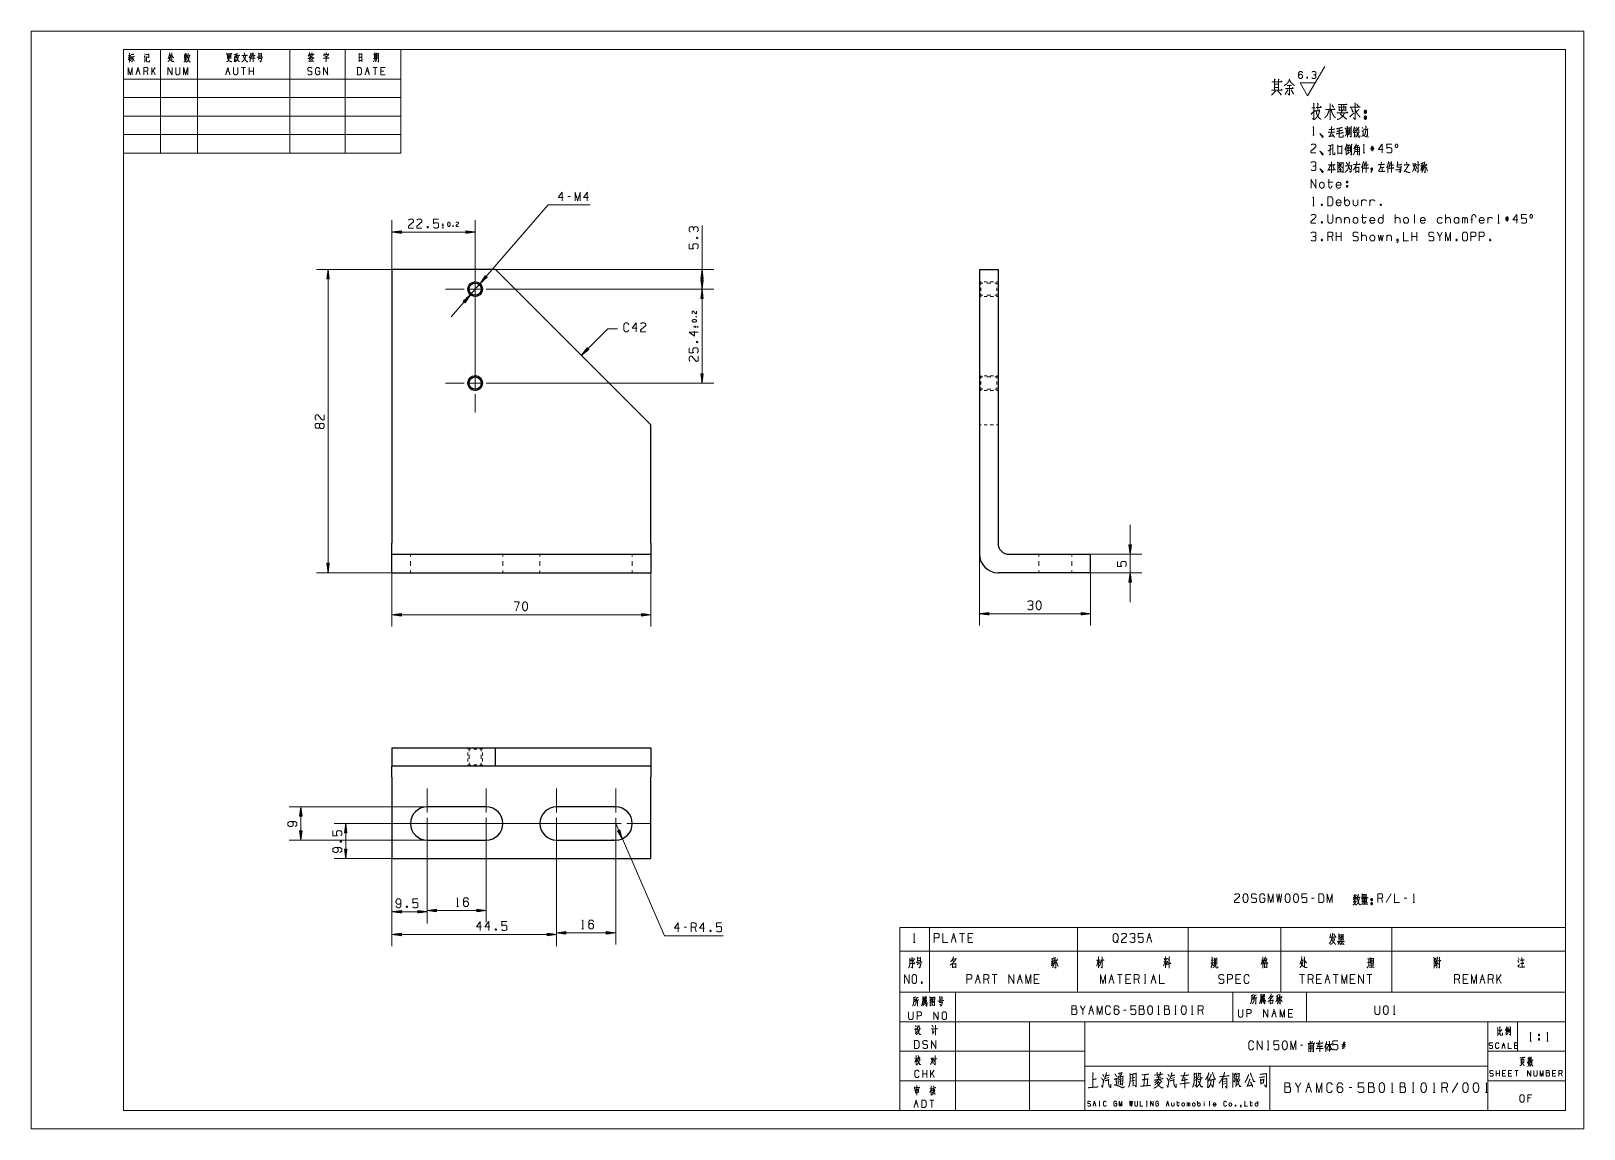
# Paper-space layout 'SHT2' of a CAD drawing. Header units: millimetres. Extents: x 0 to 420, y 0 to 297.
import ezdxf

# ---------------------------------------------------------------- set-up
doc = ezdxf.new("R2010")
doc.units = ezdxf.units.MM
doc.layers.add('101', color=7, linetype='Continuous', true_color=0xffffff)

psp = doc.layouts.new('SHT2')

# ---------------------------------------------------------------- linework, layer by layer
at = {"layer": '101', "color": 133, "linetype": 'Continuous', "lineweight": 18}
for p, q in [((420, 297), (0, 297)), ((0, 297), (0, 0)), ((420, 0), (420, 297)), ((25, 292), (25, 264)), ((25, 292), (25, 5)), ((25, 292), (100, 292)), ((415, 292), (25, 292)), ((25, 292), (100, 292)), ((25, 292), (100, 292)), ((35, 292), (35, 264)), ((45, 292), (45, 264)), ((70, 292), (70, 264)), ((85, 292), (85, 264)), ((100, 292), (100, 264)), ((415, 5), (415, 292)), ((25, 284), (100, 284)), ((25, 279), (100, 279)), ((25, 274), (100, 274)), ((25, 269), (100, 269)), ((25, 264), (100, 264)), ((235, 37), (415, 37)), ((235, 37), (235, 5)), ((250, 37), (250, 5)), ((325, 37), (325, 29)), ((345, 37), (345, 29)), ((235, 29), (415, 29)), ((270, 29), (270, 5)), ((285, 29), (285, 5)), ((394, 29), (394, 5)), ((402, 29), (402, 21)), ((235, 21), (285, 21)), ((394, 21), (415, 21)), ((285, 17), (394, 17)), ((335, 17), (335, 5)), ((235, 13), (285, 13)), ((394, 13), (415, 13)), ((25, 5), (415, 5)), ((235, 5), (415, 5)), ((0, 0), (420, 0))]:
    psp.add_line(p, q, dxfattribs=at)
at = {"layer": '101', "color": 72, "linetype": 'Continuous', "lineweight": 18}
for p, q in [((26.57, 290.3), (26.35, 289.18)), ((26.36, 290.36), (26.98, 290.36)), ((26.69, 290.14), (26.91, 289.66)), ((30.74, 290.88), (30.87, 290.49)), ((31.13, 290.07), (31.22, 289.97)), ((37.42, 290.41), (37.77, 290.41)), ((41.69, 290.2), (41.43, 289.78)), ((41.53, 290.78), (41.66, 290.49)), ((41.88, 290.18), (42.11, 289.91)), ((42.14, 290.82), (41.95, 290.49)), ((53.11, 290.49), (53.99, 290.49)), ((53.11, 290.14), (53.98, 290.14)), ((54.01, 290.63), (54.01, 289.56)), ((55, 290.16), (55, 288.89)), ((55.02, 290.01), (55.35, 290.01)), ((55.4, 290.82), (55.37, 289.89)), ((59.27, 290.28), (59.27, 288.65)), ((61.56, 290.86), (62.32, 290.86)), ((61.56, 290.28), (62.32, 290.28)), ((61.73, 289.91), (61.56, 289.33)), ((62.33, 291.05), (62.33, 290.09)), ((76.04, 290.67), (76.21, 290.34)), ((92.86, 289.95), (93.25, 289.95)), ((93.22, 291.13), (93.33, 290.98)), ((27.11, 289.78), (26.88, 288.91)), ((27.56, 289.76), (27.87, 288.87)), ((28.66, 286.17), (29.22, 286.17)), ((30.65, 288.62), (30.93, 289.08)), ((31.62, 285.18), (31.34, 286.17)), ((33.59, 287.14), (32.63, 285.78)), ((32.63, 285.18), (32.63, 287.14)), ((33.59, 285.18), (33.04, 286.36)), ((41.4, 289.47), (42.16, 289.47)), ((52.94, 286.17), (53.49, 286.17)), ((53.1, 289.76), (53.98, 289.76)), ((58.02, 287.14), (56.9, 287.14)), ((57.46, 287.14), (57.46, 285.18)), ((59.02, 285.18), (59.02, 287.14)), ((60.14, 286.17), (59.02, 286.17)), ((60.14, 285.18), (60.14, 287.14)), ((61.6, 289.56), (62.33, 289.56)), ((75.31, 289.52), (75.48, 289.02)), ((75.35, 289.72), (76.07, 289.72)), ((75.6, 289.62), (75.76, 289.2)), ((76.13, 289.56), (75.92, 288.89)), ((90.65, 286.17), (91.2, 286.17)), ((93.6, 287.14), (92.49, 287.14)), ((92.92, 289.33), (92.65, 288.71)), ((93.05, 287.14), (93.05, 285.18)), ((93.18, 289.37), (93.28, 289.04)), ((93.75, 288.94), (94, 288.69)), ((95.45, 286.17), (94.61, 286.17)), ((346.42, 276.24), (347.32, 276.24)), ((347.32, 275.45), (348.46, 275.45)), ((355.71, 270.2), (356.38, 270.22)), ((356.06, 269.57), (356.38, 268.8)), ((356.66, 270.9), (356.8, 270.75)), ((356.71, 270.8), (356.71, 268.92)), ((357, 271.25), (357.14, 271.1)), ((359.89, 269.95), (360.21, 269.95)), ((360.03, 271.02), (360.24, 270.62)), ((346.63, 268.8), (347.06, 268.8)), ((355.71, 265.64), (355.71, 263.46)), ((356.27, 265.26), (356.27, 263.99)), ((356.39, 265.69), (356.57, 265.19)), ((357.03, 266.36), (357.28, 266.29)), ((358.14, 264.96), (359.24, 264.96)), ((358.25, 265.94), (358.94, 265.94)), ((359.02, 266.14), (358.69, 265.66)), ((363.28, 265.24), (362.27, 265.24)), ((363.1, 265.71), (362.45, 264.76)), ((362.45, 265.71), (363.12, 264.76)), ((362.76, 264.51), (362.76, 265.94)), ((351.66, 261.62), (351.84, 261.47)), ((351.75, 261.52), (351.75, 258.65)), ((355.9, 263.74), (356.55, 264.16)), ((358.11, 264.41), (359.22, 264.41)), ((360.13, 260.67), (360.13, 258.7)), ((360.29, 264.04), (360.72, 264.04)), ((366.96, 260.67), (366.96, 258.7)), ((373.67, 261.12), (374.34, 261.12)), ((375.79, 260.55), (376.55, 260.55)), ((376.12, 260.5), (375.86, 259.27)), ((376.26, 261.22), (376.26, 258.7)), ((376.69, 260.82), (377.47, 260.82)), ((377.54, 261.12), (377.36, 260.5)), ((376.3, 260.32), (376.51, 259.85)), ((376.78, 260.27), (376.46, 259.15)), ((376.71, 260.32), (376.85, 260.1)), ((377.29, 260.22), (377.7, 259.12)), ((145.89, 252.24), (145.22, 252.24)), ((350.73, 256.09), (352.05, 256.09)), ((355.28, 250.37), (355.28, 252.12)), ((355.78, 255.24), (355.78, 254.76)), ((355.78, 255.24), (356.11, 255.24)), ((346.63, 249.75), (347.06, 249.75)), ((349.03, 250.2), (349.19, 249.77)), ((359.83, 249.75), (359.83, 251.32)), ((362.11, 249.75), (362.11, 251.32)), ((364.97, 250.2), (365.13, 249.77)), ((107.21, 244.17), (107.37, 243.75)), ((111.68, 244.53), (111.11, 244.53)), ((111.11, 243.74), (111.68, 243.74)), ((111.4, 244.93), (111.4, 244.13)), ((114.11, 244.36), (114.18, 244.14)), ((349.03, 245.44), (349.19, 245.01)), ((353, 246.56), (353, 244.99)), ((355.28, 246.56), (355.28, 244.99)), ((359.83, 246.56), (361.16, 246.56)), ((368.94, 244.99), (368.94, 247.36)), ((374.16, 247.39), (374.16, 244.99)), ((382.6, 244.99), (382.6, 247.36)), ((386.2, 244.99), (386.2, 246.56)), ((387.15, 244.99), (387.15, 246.56)), ((389.85, 246.04), (389.43, 246.04)), ((393.98, 244.99), (393.98, 246.56)), ((396.72, 244.99), (397.14, 244.99)), ((399.7, 246.19), (398.69, 246.19)), ((399.52, 246.66), (398.87, 245.71)), ((398.87, 246.66), (399.54, 245.71)), ((399.19, 245.46), (399.19, 246.89)), ((179.94, 240.97), (180.36, 241.13)), ((349.03, 240.67), (349.19, 240.25)), ((352.07, 240.22), (351.74, 241.42)), ((353, 240.22), (353, 242.6)), ((354.35, 241.42), (353, 241.42)), ((354.35, 240.22), (354.35, 242.6)), ((359.83, 240.22), (359.83, 242.6)), ((366.66, 241.8), (366.66, 240.22)), ((373.49, 240.22), (373.49, 242.6)), ((374.84, 241.42), (373.49, 241.42)), ((374.84, 240.22), (374.84, 242.6)), ((381.67, 242.6), (380.99, 241.42)), ((385.46, 240.67), (385.62, 240.25)), ((394.56, 240.67), (394.72, 240.25)), ((179.76, 219.71), (179.97, 219.79)), ((179.18, 217), (179.98, 217)), ((179.58, 217.28), (179.58, 216.72)), ((180.37, 216.72), (180.37, 217.28)), ((179.94, 212.81), (180.36, 212.97)), ((83.57, 77.65), (84, 77.81)), ((357.73, 63.23), (357.89, 62.88)), ((358.47, 63.28), (358.24, 62.88)), ((367.84, 63.6), (366.5, 61.23)), ((101.57, 60.3), (101.73, 59.88)), ((115.14, 60.18), (115.57, 60.18)), ((347.02, 62.43), (346.35, 62.43)), ((357.57, 61.65), (358.49, 61.65)), ((357.92, 62.53), (357.6, 62.03)), ((358.15, 62.5), (358.43, 62.18)), ((365.56, 61.23), (365.23, 62.43)), ((372.06, 62.43), (371.39, 62.43)), ((373.79, 61.23), (374.21, 61.23)), ((125.62, 54.16), (125.78, 53.73)), ((149, 54.14), (149.43, 54.14)), ((177.29, 54.55), (176.62, 54.55)), ((179.9, 53.35), (179.56, 54.55)), ((183.69, 53.8), (183.85, 53.37)), ((235, 54.46), (243, 54.46)), ((235, 54.46), (235, 48.11)), ((238.67, 50.48), (239.09, 50.48)), ((243, 54.46), (243, 48.11)), ((243, 54.46), (283, 54.46)), ((249.19, 51.68), (249.86, 51.68)), ((252.47, 52.85), (251.13, 52.85)), ((251.8, 52.85), (251.8, 50.48)), ((254.41, 51.68), (253.41, 51.68)), ((283, 54.46), (283, 48.11)), ((283, 54.46), (313, 54.46)), ((302.09, 51.68), (302.76, 51.68)), ((313, 54.46), (338, 54.46)), ((313, 54.46), (313, 48.11)), ((338, 54.46), (368, 54.46)), ((338, 54.46), (338, 48.11)), ((351.83, 51.4), (352.5, 51.4)), ((353.77, 52.53), (354.86, 52.53)), ((353.79, 51.62), (354.86, 51.62)), ((353.86, 52.25), (354.05, 51.83)), ((354.33, 52.43), (354.33, 50.68)), ((354.69, 52.25), (354.51, 51.83)), ((354.86, 52.65), (354.86, 51.43)), ((368, 54.46), (368, 48.11)), ((368, 54.46), (415, 54.46)), ((415, 54.46), (415, 48.11)), ((235, 48.11), (243, 48.11)), ((235, 48.11), (235, 37)), ((239.76, 46.22), (240.58, 46.22)), ((240.59, 46.45), (240.59, 45.3)), ((243, 48.11), (283, 48.11)), ((243, 48.11), (243, 37)), ((283, 48.11), (313, 48.11)), ((283, 48.11), (283, 37)), ((307.33, 46.2), (307.61, 45.62)), ((313, 48.11), (338, 48.11)), ((313, 48.11), (313, 37)), ((320.7, 46.25), (320.7, 44.55)), ((338, 48.11), (338, 37)), ((338, 48.11), (368, 48.11)), ((368, 48.11), (368, 37)), ((368, 48.11), (415, 48.11)), ((380.84, 46.45), (381.02, 46.3)), ((402.21, 46.3), (402.51, 45.75)), ((415, 48.11), (415, 37)), ((239.76, 45.53), (240.58, 45.53)), ((239.95, 45.08), (239.76, 44.38)), ((239.81, 44.65), (240.59, 44.65)), ((249.23, 45.65), (249.55, 45.17)), ((275.88, 45.4), (276.64, 45.4)), ((276.21, 45.35), (275.95, 44.13)), ((276.35, 46.08), (276.35, 43.55)), ((276.39, 45.17), (276.6, 44.7)), ((276.87, 45.12), (276.55, 44)), ((276.78, 45.68), (277.56, 45.68)), ((276.8, 45.17), (276.94, 44.95)), ((277.38, 45.08), (277.79, 43.98)), ((277.63, 45.98), (277.45, 45.35)), ((288.6, 45.62), (288.21, 44.08)), ((288.74, 45.35), (289.04, 44.9)), ((306.72, 45.25), (306.32, 44.17)), ((306.37, 45.25), (307.18, 45.25)), ((306.49, 46.18), (306.62, 45.6)), ((306.87, 45.25), (307.18, 44.77)), ((307.15, 46.18), (306.94, 45.53)), ((307.31, 45.37), (307.52, 44.92)), ((319.06, 44.95), (319.87, 44.95)), ((319.15, 45.65), (319.82, 45.65)), ((320.1, 46.03), (320.7, 46.03)), ((333.02, 45.6), (332.74, 44.45)), ((343.6, 45.68), (344.03, 45.68)), ((361.81, 45.95), (361.81, 44.13)), ((362.25, 45.48), (363.03, 45.48)), ((379.52, 46.1), (379.87, 46.1)), ((380.17, 45.6), (380.17, 43.53)), ((402.12, 45.6), (402.42, 45.12)), ((240.85, 39.81), (240.99, 39.39)), ((255.72, 40.56), (256.39, 40.56)), ((259, 39.36), (258.67, 40.56)), ((261.28, 41.74), (259.94, 41.74)), ((260.61, 41.74), (260.61, 39.36)), ((267.1, 40.56), (267.77, 40.56)), ((272.33, 40.56), (271.32, 40.56)), ((291.86, 40.56), (292.53, 40.56)), ((295.14, 41.74), (293.8, 41.74)), ((294.47, 41.74), (294.47, 39.36)), ((297.08, 40.56), (296.08, 40.56)), ((299.7, 39.36), (299.36, 40.56)), ((301.12, 41.74), (301.46, 41.74)), ((301.12, 39.36), (301.46, 39.36)), ((301.3, 41.74), (301.3, 39.36)), ((303.24, 40.56), (303.91, 40.56)), ((326.85, 40.56), (325.84, 40.56)), ((344.45, 41.74), (343.11, 41.74)), ((343.78, 41.74), (343.78, 39.36)), ((346.73, 39.36), (346.39, 40.56)), ((348.67, 40.56), (347.66, 40.56)), ((350.27, 40.56), (350.94, 40.56)), ((353.56, 41.74), (352.21, 41.74)), ((352.88, 41.74), (352.88, 39.36)), ((357.77, 40.56), (356.76, 40.56)), ((362.66, 41.74), (361.32, 41.74)), ((361.99, 41.74), (361.99, 39.36)), ((386.37, 39.36), (386.04, 40.56)), ((388.31, 40.56), (387.31, 40.56)), ((392.19, 40.56), (392.87, 40.56)), ((395.48, 39.36), (395.14, 40.56)), ((396.41, 39.36), (396.41, 41.74)), ((397.58, 41.74), (396.41, 40.09)), ((397.58, 39.36), (396.91, 40.79)), ((235, 37), (243, 37)), ((241.5, 33.66), (242.04, 33.81)), ((241.79, 35.05), (241.78, 33.74)), ((243, 37), (283, 37)), ((283, 37), (313, 37)), ((313, 37), (338, 37)), ((332.92, 34.28), (333.47, 34.43)), ((333.22, 35.67), (333.2, 34.36)), ((336.72, 35.38), (337.43, 35.58)), ((338, 37), (368, 37)), ((368, 37), (415, 37)), ((285.14, 33.34), (284.47, 32.17)), ((286.41, 32.17), (287.08, 32.17)), ((296.19, 32.17), (295.51, 32.17)), ((304.74, 30.97), (305.17, 30.97)), ((309.33, 33.34), (309.67, 33.34)), ((309.33, 30.97), (309.67, 30.97)), ((309.51, 33.34), (309.51, 30.97)), ((313.85, 30.97), (314.27, 30.97)), ((317.01, 30.97), (316.67, 32.17)), ((335.89, 31.26), (336.48, 31.26)), ((341.01, 31.26), (340.12, 31.26)), ((368.49, 30.97), (368.91, 30.97)), ((396.78, 26.5), (397.1, 26.62)), ((334.34, 21.44), (334.76, 21.44)), ((343.99, 22.64), (343.32, 22.64)), ((345.84, 23.77), (346.09, 23.32)), ((345.93, 21.14), (346.11, 20.87)), ((346.6, 23.77), (346.39, 23.32)), ((349.45, 21.69), (349.36, 21.87)), ((350.19, 22.72), (350.19, 20.87)), ((351.44, 21.64), (351.35, 21.44)), ((355.53, 22.87), (354.53, 22.87)), ((355.53, 22.39), (354.53, 22.39)), ((354.69, 21.67), (355.02, 23.59)), ((355.37, 23.59), (355.04, 21.67)), ((398.04, 22.56), (398.48, 22.56)), ((401.88, 22.56), (401.21, 22.56)), ((405.37, 23.74), (405.8, 23.74)), ((407.69, 24.46), (407.69, 23.99)), ((407.69, 24.46), (408.02, 24.46)), ((409.93, 23.74), (410.35, 23.74)), ((239.62, 19.15), (239.06, 19.01)), ((239.43, 18.9), (239.63, 18.63)), ((404.78, 18.63), (405.57, 18.79)), ((405.68, 18.57), (406.23, 18.69)), ((241.17, 13.94), (241.17, 15.91)), ((242.28, 14.94), (241.17, 14.94)), ((242.28, 13.94), (242.28, 15.91)), ((244.25, 15.91), (243.29, 14.54)), ((243.29, 13.94), (243.29, 15.91)), ((244.25, 13.94), (243.7, 15.12)), ((290.64, 13.69), (291.54, 13.94)), ((294.25, 13.42), (295.03, 13.59)), ((294.25, 12.8), (295.08, 13)), ((297.47, 12.9), (298.59, 13.18)), ((298.54, 14.01), (297.49, 13.73)), ((301.25, 14.63), (300.98, 11.62)), ((304.3, 13.8), (305.66, 14.04)), ((308.32, 13.69), (309.22, 13.94)), ((315.02, 14.01), (314.63, 13.94)), ((315, 13.25), (314.63, 13.14)), ((323.17, 12.9), (322.32, 12.8)), ((323.85, 14.45), (323.66, 14.35)), ((326.44, 14.25), (325.93, 14.18)), ((396.24, 14.25), (396.24, 15.82)), ((397.13, 15.04), (396.24, 15.04)), ((397.13, 14.25), (397.13, 15.82)), ((398.6, 15.04), (397.94, 15.04)), ((400.3, 15.04), (399.63, 15.04)), ((402.22, 15.82), (401.33, 15.82)), ((401.78, 15.82), (401.78, 14.25)), ((412.18, 15.04), (411.51, 15.04)), ((414.1, 14.25), (413.88, 15.04)), ((239.32, 10.28), (239.85, 10.36)), ((243.7, 10.96), (243.12, 10.84)), ((243.49, 10.67), (243.68, 10.43)), ((322.32, 12.14), (323.17, 12.25)), ((343.45, 12.47), (342.71, 11.17)), ((345.17, 11.17), (345.91, 11.17)), ((357.23, 11.17), (356.49, 11.17)), ((367.94, 9.85), (368.4, 9.85)), ((373.63, 12.47), (374, 12.47)), ((373.63, 9.85), (374, 9.85)), ((373.83, 12.47), (373.83, 9.85)), ((379.25, 9.85), (379.72, 9.85)), ((383.06, 9.85), (382.68, 11.17)), ((385.88, 12.47), (384.4, 9.85)), ((393.39, 9.85), (393.86, 9.85)), ((405.52, 8.46), (404.84, 8.46)), ((239.1, 6.79), (239.66, 6.79)), ((244.18, 7.77), (243.07, 7.77)), ((243.62, 7.77), (243.62, 5.8)), ((287.41, 6.84), (287.78, 6.84)), ((288.91, 7.48), (289.1, 7.48)), ((288.91, 6.17), (289.1, 6.17)), ((289.01, 7.48), (289.01, 6.17)), ((301.64, 7.48), (301.83, 7.48)), ((301.64, 6.17), (301.83, 6.17)), ((301.74, 7.48), (301.74, 6.17)), ((307.21, 6.84), (307.58, 6.84)), ((309.85, 7.04), (310.59, 7.04)), ((312.68, 6.17), (312.68, 7.04)), ((315.51, 6.52), (315.51, 7.48)), ((317.3, 7.04), (317.3, 6.17)), ((318.71, 7.5), (318.71, 6.17)), ((329.66, 7.04), (330.39, 7.04))]:
    psp.add_line(p, q, dxfattribs=at)
at = {"layer": '101', "color": 43, "linetype": 'Continuous', "lineweight": 18}
for p, q in [((345.26, 279.45), (349.88, 287.45)), ((343.25, 282.95), (347.28, 282.95)), ((345.26, 279.45), (343.25, 282.95)), ((345.08, 284.54), (345.21, 284.21))]:
    psp.add_line(p, q, dxfattribs=at)
at = {"layer": '101', "color": 22, "linetype": 'Continuous', "lineweight": 18}
for p, q in [((113.6, 219.66), (139.89, 249.95)), ((139.89, 249.95), (151.22, 249.95)), ((97.62, 232.47), (97.62, 245.81)), ((120.12, 201.77), (120.12, 245.81)), ((181.48, 227.17), (181.48, 244.44)), ((100.16, 242.97), (97.62, 242.63)), ((97.62, 242.63), (100.16, 242.3)), ((97.62, 242.63), (120.12, 242.63)), ((100.16, 242.66), (97.81, 242.66)), ((100.16, 242.61), (97.81, 242.61)), ((100.16, 242.71), (98.2, 242.71)), ((100.16, 242.56), (98.2, 242.56)), ((100.16, 242.76), (98.58, 242.76)), ((100.16, 242.5), (98.58, 242.5)), ((100.16, 242.81), (98.97, 242.81)), ((100.16, 242.45), (98.97, 242.45)), ((100.16, 242.86), (99.35, 242.86)), ((100.16, 242.4), (99.35, 242.4)), ((100.16, 242.91), (99.74, 242.91)), ((100.16, 242.35), (99.74, 242.35)), ((100.16, 242.96), (100.13, 242.96)), ((100.16, 242.96), (100.13, 242.96)), ((100.16, 242.3), (100.13, 242.3)), ((100.16, 242.3), (100.13, 242.3)), ((100.16, 242.3), (100.16, 242.97)), ((117.58, 242.97), (117.58, 242.3)), ((120.12, 242.63), (117.58, 242.97)), ((117.58, 242.96), (117.61, 242.96)), ((117.58, 242.96), (117.61, 242.96)), ((117.58, 242.91), (118, 242.91)), ((117.58, 242.86), (118.38, 242.86)), ((117.58, 242.81), (118.77, 242.81)), ((117.58, 242.76), (119.15, 242.76)), ((117.58, 242.71), (119.54, 242.71)), ((117.58, 242.66), (119.93, 242.66)), ((117.58, 242.3), (120.12, 242.63)), ((117.58, 242.61), (119.93, 242.61)), ((117.58, 242.56), (119.54, 242.56)), ((117.58, 242.5), (119.15, 242.5)), ((117.58, 242.45), (118.77, 242.45)), ((117.58, 242.4), (118.38, 242.4)), ((117.58, 242.35), (118, 242.35)), ((117.58, 242.3), (117.61, 242.3)), ((117.58, 242.3), (117.61, 242.3)), ((97.62, 232.47), (77.16, 232.47)), ((80.33, 232.47), (80, 229.93)), ((80.16, 229.93), (80.16, 231.12)), ((80.21, 229.93), (80.21, 231.5)), ((80.26, 229.93), (80.26, 231.89)), ((80.31, 229.93), (80.31, 232.28)), ((80.67, 229.93), (80.33, 232.47)), ((80.33, 150.47), (80.33, 232.47)), ((80.36, 229.93), (80.36, 232.28)), ((80.41, 229.93), (80.41, 231.89)), ((80.46, 229.93), (80.46, 231.5)), ((80.51, 229.93), (80.51, 231.12)), ((125.62, 232.47), (184.66, 232.47)), ((181.48, 232.47), (181.15, 229.93)), ((181.3, 229.93), (181.3, 231.12)), ((181.35, 229.93), (181.35, 231.5)), ((181.41, 229.93), (181.41, 231.89)), ((181.46, 229.93), (181.46, 232.28)), ((181.82, 229.93), (181.48, 232.47)), ((181.51, 229.93), (181.51, 232.28)), ((181.56, 229.93), (181.56, 231.89)), ((181.61, 229.93), (181.61, 231.5)), ((181.66, 229.93), (181.66, 231.12)), ((80, 229.93), (80, 229.96)), ((80, 229.93), (80, 229.96)), ((80, 229.93), (80.67, 229.93)), ((80.05, 229.93), (80.05, 230.35)), ((80.11, 229.93), (80.11, 230.73)), ((80.56, 229.93), (80.56, 230.73)), ((80.61, 229.93), (80.61, 230.35)), ((80.66, 229.93), (80.66, 229.96)), ((80.66, 229.93), (80.66, 229.96)), ((122.84, 230.82), (121.43, 228.68)), ((121.43, 228.68), (123.35, 230.38)), ((123.08, 230.61), (121.54, 228.84)), ((123.11, 230.58), (121.57, 228.81)), ((123.04, 230.65), (121.75, 229.17)), ((123.15, 230.55), (121.87, 229.07)), ((123, 230.68), (121.97, 229.49)), ((123.19, 230.51), (122.16, 229.32)), ((122.96, 230.71), (122.18, 229.82)), ((122.92, 230.75), (122.39, 230.14)), ((123.23, 230.48), (122.45, 229.58)), ((122.88, 230.78), (122.61, 230.47)), ((123.27, 230.45), (122.74, 229.84)), ((122.85, 230.81), (122.82, 230.79)), ((122.85, 230.81), (122.82, 230.79)), ((123.35, 230.38), (122.84, 230.82)), ((123.31, 230.41), (123.03, 230.1)), ((123.34, 230.38), (123.32, 230.36)), ((123.34, 230.38), (123.32, 230.36)), ((128.12, 227.17), (184.66, 227.17)), ((128.12, 227.17), (184.66, 227.17)), ((181.15, 229.93), (181.15, 229.96)), ((181.15, 229.93), (181.15, 229.96)), ((181.15, 229.93), (181.82, 229.93)), ((181.15, 229.71), (181.15, 229.68)), ((181.15, 229.71), (181.15, 229.68)), ((181.15, 229.71), (181.48, 227.17)), ((181.82, 229.71), (181.15, 229.71)), ((181.48, 227.17), (181.15, 224.63)), ((181.2, 229.93), (181.2, 230.35)), ((181.2, 229.71), (181.2, 229.29)), ((181.25, 229.93), (181.25, 230.73)), ((181.25, 229.71), (181.25, 228.91)), ((181.3, 229.71), (181.3, 228.52)), ((181.35, 229.71), (181.35, 228.13)), ((181.41, 229.71), (181.41, 227.75)), ((181.46, 229.71), (181.46, 227.36)), ((181.46, 224.63), (181.46, 226.98)), ((181.48, 227.17), (181.82, 229.71)), ((181.82, 224.63), (181.48, 227.17)), ((181.48, 201.77), (181.48, 227.17)), ((181.51, 229.71), (181.51, 227.36)), ((181.51, 224.63), (181.51, 226.98)), ((181.56, 229.71), (181.56, 227.75)), ((181.61, 229.71), (181.61, 228.13)), ((181.66, 229.71), (181.66, 228.52)), ((181.71, 229.93), (181.71, 230.73)), ((181.71, 229.71), (181.71, 228.91)), ((181.76, 229.93), (181.76, 230.35)), ((181.76, 229.71), (181.76, 229.29)), ((181.81, 229.93), (181.81, 229.96)), ((181.81, 229.93), (181.81, 229.96)), ((181.81, 229.71), (181.81, 229.68)), ((181.81, 229.71), (181.81, 229.68)), ((118.81, 225.66), (116.89, 223.96)), ((116.89, 223.96), (116.91, 223.98)), ((116.89, 223.96), (116.91, 223.98)), ((116.89, 223.96), (117.39, 223.52)), ((116.93, 223.92), (117.2, 224.24)), ((116.97, 223.89), (117.5, 224.5)), ((117.01, 223.86), (117.79, 224.76)), ((117.05, 223.82), (118.08, 225.01)), ((117.08, 223.79), (118.37, 225.27)), ((117.12, 223.76), (118.66, 225.53)), ((117.16, 223.72), (118.7, 225.5)), ((117.2, 223.69), (118.49, 225.17)), ((117.24, 223.66), (118.27, 224.85)), ((117.28, 223.62), (118.06, 224.52)), ((117.31, 223.59), (117.84, 224.2)), ((117.35, 223.56), (117.63, 223.87)), ((117.39, 223.52), (118.81, 225.66)), ((117.39, 223.52), (117.41, 223.55)), ((117.39, 223.52), (117.41, 223.55)), ((181.15, 224.63), (181.15, 224.66)), ((181.15, 224.63), (181.15, 224.66)), ((181.15, 224.63), (181.82, 224.63)), ((181.2, 224.63), (181.2, 225.05)), ((181.25, 224.63), (181.25, 225.43)), ((181.3, 224.63), (181.3, 225.82)), ((181.35, 224.63), (181.35, 226.2)), ((181.41, 224.63), (181.41, 226.59)), ((181.56, 224.63), (181.56, 226.59)), ((181.61, 224.63), (181.61, 226.2)), ((181.66, 224.63), (181.66, 225.82)), ((181.71, 224.63), (181.71, 225.43)), ((181.76, 224.63), (181.76, 225.05)), ((181.81, 224.63), (181.81, 224.66)), ((181.81, 224.63), (181.81, 224.66)), ((156.03, 216.48), (148.82, 209.27)), ((156.03, 216.48), (158.57, 216.48)), ((150.38, 211.3), (148.82, 209.27)), ((148.82, 209.27), (150.85, 210.83)), ((150.6, 211.08), (148.94, 209.42)), ((150.63, 211.04), (148.98, 209.38)), ((150.56, 211.12), (149.18, 209.73)), ((150.67, 211.01), (149.28, 209.62)), ((150.53, 211.15), (149.41, 210.04)), ((150.71, 210.97), (149.59, 209.86)), ((150.49, 211.19), (149.65, 210.35)), ((150.46, 211.22), (149.89, 210.66)), ((150.74, 210.94), (149.9, 210.1)), ((150.42, 211.26), (150.12, 210.96)), ((150.78, 210.9), (150.21, 210.33)), ((150.38, 211.3), (150.36, 211.27)), ((150.38, 211.3), (150.36, 211.27)), ((150.85, 210.83), (150.38, 211.3)), ((150.81, 210.86), (150.52, 210.57)), ((150.85, 210.83), (150.83, 210.81)), ((150.85, 210.83), (150.83, 210.81)), ((128.12, 201.77), (184.66, 201.77)), ((181.82, 204.31), (181.15, 204.31)), ((181.15, 204.31), (181.48, 201.77)), ((181.15, 204.31), (181.15, 204.28)), ((181.15, 204.31), (181.15, 204.28)), ((181.2, 204.31), (181.2, 203.89)), ((181.25, 204.31), (181.25, 203.51)), ((181.3, 204.31), (181.3, 203.12)), ((181.35, 204.31), (181.35, 202.73)), ((181.41, 204.31), (181.41, 202.35)), ((181.46, 204.31), (181.46, 201.96)), ((181.48, 201.77), (181.82, 204.31)), ((181.51, 204.31), (181.51, 201.96)), ((181.56, 204.31), (181.56, 202.35)), ((181.61, 204.31), (181.61, 202.73)), ((181.66, 204.31), (181.66, 203.12)), ((181.71, 204.31), (181.71, 203.51)), ((181.76, 204.31), (181.76, 203.89)), ((181.81, 204.31), (181.81, 204.28)), ((181.81, 204.31), (181.81, 204.28)), ((297.29, 142.53), (297.29, 163.41)), ((97.62, 158.47), (97.62, 135.92)), ((167.62, 158.47), (167.62, 135.92)), ((256.53, 155.47), (256.53, 136.2)), ((286.53, 155.47), (300.46, 155.47)), ((296.95, 158.01), (297.29, 155.47)), ((297.62, 158.01), (296.95, 158.01)), ((296.96, 158.01), (296.96, 157.98)), ((296.96, 158.01), (296.96, 157.98)), ((297.01, 158.01), (297.01, 157.59)), ((297.06, 158.01), (297.06, 157.21)), ((297.11, 158.01), (297.11, 156.82)), ((297.16, 158.01), (297.16, 156.43)), ((297.21, 158.01), (297.21, 156.05)), ((297.26, 158.01), (297.26, 155.66)), ((297.29, 155.47), (297.62, 158.01)), ((297.31, 158.01), (297.31, 155.66)), ((297.37, 158.01), (297.37, 156.05)), ((297.42, 158.01), (297.42, 156.43)), ((297.47, 158.01), (297.47, 156.82)), ((297.52, 158.01), (297.52, 157.21)), ((297.57, 158.01), (297.57, 157.59)), ((297.62, 158.01), (297.62, 157.98)), ((297.62, 158.01), (297.62, 157.98)), ((80.67, 153.01), (80, 153.01)), ((80, 153.01), (80, 152.98)), ((80, 153.01), (80.33, 150.47)), ((80, 153.01), (80, 152.98)), ((80.05, 153.01), (80.05, 152.59)), ((80.11, 153.01), (80.11, 152.21)), ((80.16, 153.01), (80.16, 151.82)), ((80.21, 153.01), (80.21, 151.43)), ((80.26, 153.01), (80.26, 151.05)), ((80.31, 153.01), (80.31, 150.66)), ((80.33, 150.47), (80.67, 153.01)), ((80.36, 153.01), (80.36, 150.66)), ((80.41, 153.01), (80.41, 151.05)), ((80.46, 153.01), (80.46, 151.43)), ((80.51, 153.01), (80.51, 151.82)), ((80.56, 153.01), (80.56, 152.21)), ((80.61, 153.01), (80.61, 152.59)), ((80.66, 153.01), (80.66, 152.98)), ((80.66, 153.01), (80.66, 152.98)), ((97.62, 150.47), (77.16, 150.47)), ((286.53, 150.47), (286.53, 136.2)), ((286.53, 150.47), (300.46, 150.47)), ((297.29, 150.47), (296.95, 147.93)), ((296.95, 147.93), (297.62, 147.93)), ((296.96, 147.93), (296.96, 147.96)), ((296.96, 147.93), (296.96, 147.96)), ((297.01, 147.93), (297.01, 148.35)), ((297.06, 147.93), (297.06, 148.73)), ((297.11, 147.93), (297.11, 149.12)), ((297.16, 147.93), (297.16, 149.5)), ((297.21, 147.93), (297.21, 149.89)), ((297.26, 147.93), (297.26, 150.28)), ((297.62, 147.93), (297.29, 150.47)), ((297.31, 147.93), (297.31, 150.28)), ((297.37, 147.93), (297.37, 149.89)), ((297.42, 147.93), (297.42, 149.5)), ((297.47, 147.93), (297.47, 149.12)), ((297.52, 147.93), (297.52, 148.73)), ((297.57, 147.93), (297.57, 148.35)), ((297.62, 147.93), (297.62, 147.96)), ((297.62, 147.93), (297.62, 147.96)), ((100.16, 139.43), (97.62, 139.1)), ((97.62, 139.1), (167.62, 139.1)), ((97.62, 139.1), (100.16, 138.76)), ((100.16, 139.12), (97.81, 139.12)), ((100.16, 139.07), (97.81, 139.07)), ((100.16, 139.17), (98.2, 139.17)), ((100.16, 139.02), (98.2, 139.02)), ((100.16, 139.22), (98.58, 139.22)), ((100.16, 138.97), (98.58, 138.97)), ((100.16, 139.27), (98.97, 139.27)), ((100.16, 138.92), (98.97, 138.92)), ((100.16, 139.32), (99.35, 139.32)), ((100.16, 138.87), (99.35, 138.87)), ((100.16, 139.37), (99.74, 139.37)), ((100.16, 138.82), (99.74, 138.82)), ((100.16, 139.43), (100.13, 139.43)), ((100.16, 139.43), (100.13, 139.43)), ((100.16, 138.77), (100.13, 138.77)), ((100.16, 138.77), (100.13, 138.77)), ((100.16, 138.76), (100.16, 139.43)), ((165.08, 139.43), (165.11, 139.43)), ((165.08, 139.43), (165.11, 139.43)), ((165.08, 139.43), (165.08, 138.76)), ((167.62, 139.1), (165.08, 139.43)), ((165.08, 139.37), (165.5, 139.37)), ((165.08, 139.32), (165.88, 139.32)), ((165.08, 139.27), (166.27, 139.27)), ((165.08, 139.22), (166.65, 139.22)), ((165.08, 139.17), (167.04, 139.17)), ((165.08, 139.12), (167.43, 139.12)), ((165.08, 138.76), (167.62, 139.1)), ((165.08, 139.07), (167.43, 139.07)), ((165.08, 139.02), (167.04, 139.02)), ((165.08, 138.97), (166.65, 138.97)), ((165.08, 138.92), (166.27, 138.92)), ((165.08, 138.87), (165.88, 138.87)), ((165.08, 138.82), (165.5, 138.82)), ((165.08, 138.77), (165.11, 138.77)), ((165.08, 138.77), (165.11, 138.77)), ((259.07, 139.71), (256.53, 139.37)), ((256.53, 139.37), (286.53, 139.37)), ((256.53, 139.37), (259.07, 139.04)), ((259.07, 139.4), (256.72, 139.4)), ((259.07, 139.35), (256.72, 139.35)), ((259.07, 139.45), (257.11, 139.45)), ((259.07, 139.3), (257.11, 139.3)), ((259.07, 139.5), (257.49, 139.5)), ((259.07, 139.25), (257.49, 139.25)), ((259.07, 139.55), (257.88, 139.55)), ((259.07, 139.2), (257.88, 139.2)), ((259.07, 139.6), (258.26, 139.6)), ((259.07, 139.14), (258.26, 139.14)), ((259.07, 139.65), (258.65, 139.65)), ((259.07, 139.09), (258.65, 139.09)), ((259.07, 139.7), (259.04, 139.7)), ((259.07, 139.7), (259.04, 139.7)), ((259.07, 139.04), (259.04, 139.04)), ((259.07, 139.04), (259.04, 139.04)), ((259.07, 139.04), (259.07, 139.71)), ((286.53, 139.37), (283.99, 139.71)), ((283.99, 139.71), (283.99, 139.04)), ((283.99, 139.7), (284.02, 139.7)), ((283.99, 139.7), (284.02, 139.7)), ((283.99, 139.65), (284.4, 139.65)), ((283.99, 139.6), (284.79, 139.6)), ((283.99, 139.55), (285.18, 139.55)), ((283.99, 139.5), (285.56, 139.5)), ((283.99, 139.45), (285.95, 139.45)), ((283.99, 139.4), (286.33, 139.4)), ((283.99, 139.04), (286.53, 139.37)), ((283.99, 139.35), (286.33, 139.35)), ((283.99, 139.3), (285.95, 139.3)), ((283.99, 139.25), (285.56, 139.25)), ((283.99, 139.2), (285.18, 139.2)), ((283.99, 139.14), (284.79, 139.14)), ((283.99, 139.09), (284.4, 139.09)), ((283.99, 139.04), (284.02, 139.04)), ((283.99, 139.04), (284.02, 139.04)), ((107.12, 87.12), (69.79, 87.12)), ((72.96, 87.12), (72.63, 84.58)), ((72.63, 84.58), (72.63, 84.61)), ((72.63, 84.58), (72.63, 84.61)), ((72.63, 84.58), (73.3, 84.58)), ((72.68, 84.58), (72.68, 85)), ((72.73, 84.58), (72.73, 85.39)), ((72.78, 84.58), (72.78, 85.77)), ((72.83, 84.58), (72.83, 86.16)), ((72.88, 84.58), (72.88, 86.54)), ((72.94, 84.58), (72.94, 86.93)), ((73.3, 84.58), (72.96, 87.12)), ((72.96, 78.12), (72.96, 87.12)), ((72.99, 84.58), (72.99, 86.93)), ((73.04, 84.58), (73.04, 86.54)), ((73.09, 84.58), (73.09, 86.16)), ((73.14, 84.58), (73.14, 85.77)), ((73.19, 84.58), (73.19, 85.39)), ((73.24, 84.58), (73.24, 85)), ((73.29, 84.58), (73.29, 84.61)), ((73.29, 84.58), (73.29, 84.61)), ((73.3, 80.66), (72.63, 80.66)), ((72.63, 80.66), (72.63, 80.63)), ((72.63, 80.66), (72.96, 78.12)), ((72.63, 80.66), (72.63, 80.63)), ((72.68, 80.66), (72.68, 80.25)), ((72.73, 80.66), (72.73, 79.86)), ((72.78, 80.66), (72.78, 79.47)), ((72.83, 80.66), (72.83, 79.09)), ((72.88, 80.66), (72.88, 78.7)), ((72.94, 80.66), (72.94, 78.32)), ((72.96, 78.12), (73.3, 80.66)), ((72.99, 80.66), (72.99, 78.32)), ((73.04, 80.66), (73.04, 78.7)), ((73.09, 80.66), (73.09, 79.09)), ((73.14, 80.66), (73.14, 79.47)), ((73.19, 80.66), (73.19, 79.86)), ((73.24, 80.66), (73.24, 80.25)), ((73.29, 80.66), (73.29, 80.63)), ((73.29, 80.66), (73.29, 80.63)), ((158.12, 82.62), (81.94, 82.62)), ((85.12, 82.62), (84.78, 80.08)), ((84.78, 80.08), (85.45, 80.08)), ((84.79, 80.08), (84.79, 80.11)), ((84.79, 80.08), (84.79, 80.11)), ((84.84, 80.08), (84.84, 80.5)), ((84.89, 80.08), (84.89, 80.89)), ((84.94, 80.08), (84.94, 81.27)), ((84.99, 80.08), (84.99, 81.66)), ((85.04, 80.08), (85.04, 82.04)), ((85.09, 80.08), (85.09, 82.43)), ((85.45, 80.08), (85.12, 82.62)), ((85.12, 82.62), (85.12, 73.12)), ((85.14, 80.08), (85.14, 82.43)), ((85.19, 80.08), (85.19, 82.04)), ((85.24, 80.08), (85.24, 81.66)), ((85.3, 80.08), (85.3, 81.27)), ((85.35, 80.08), (85.35, 80.89)), ((85.4, 80.08), (85.4, 80.5)), ((85.45, 80.08), (85.45, 80.11)), ((85.45, 80.08), (85.45, 80.11)), ((107.12, 82.62), (107.12, 55.59)), ((107.12, 82.62), (107.12, 55.91)), ((123.12, 82.62), (123.12, 55.91)), ((142.12, 82.62), (142.12, 49.44)), ((142.12, 82.62), (142.12, 49.87)), ((158.12, 82.62), (171.29, 52.26)), ((158.12, 82.62), (158.12, 49.87)), ((159.2, 80.96), (158.59, 80.69)), ((158.59, 80.69), (159.91, 78.49)), ((158.6, 80.69), (158.61, 80.66)), ((158.6, 80.69), (158.61, 80.66)), ((158.64, 80.71), (158.81, 80.33)), ((158.69, 80.73), (159.01, 80)), ((158.73, 80.75), (159.21, 79.66)), ((158.78, 80.77), (159.41, 79.33)), ((158.83, 80.79), (159.61, 79)), ((158.87, 80.81), (159.81, 78.66)), ((158.92, 80.83), (159.86, 78.68)), ((158.97, 80.85), (159.75, 79.06)), ((159.01, 80.88), (159.64, 79.43)), ((159.06, 80.9), (159.53, 79.8)), ((159.11, 80.92), (159.43, 80.18)), ((159.15, 80.94), (159.32, 80.55)), ((159.91, 78.49), (159.2, 80.96)), ((159.2, 80.96), (159.21, 80.93)), ((159.2, 80.96), (159.21, 80.93)), ((107.12, 78.12), (69.79, 78.12)), ((85.45, 75.66), (84.78, 75.66)), ((84.78, 75.66), (85.12, 73.12)), ((84.79, 75.66), (84.79, 75.63)), ((84.79, 75.66), (84.79, 75.63)), ((84.84, 75.66), (84.84, 75.25)), ((84.89, 75.66), (84.89, 74.86)), ((84.94, 75.66), (84.94, 74.47)), ((84.99, 75.66), (84.99, 74.09)), ((85.04, 75.66), (85.04, 73.7)), ((85.09, 75.66), (85.09, 73.32)), ((85.12, 73.12), (85.45, 75.66)), ((85.14, 75.66), (85.14, 73.32)), ((85.19, 75.66), (85.19, 73.7)), ((85.24, 75.66), (85.24, 74.09)), ((85.3, 75.66), (85.3, 74.47)), ((85.35, 75.66), (85.35, 74.86)), ((85.4, 75.66), (85.4, 75.25)), ((85.45, 75.66), (85.45, 75.63)), ((85.45, 75.66), (85.45, 75.63)), ((97.62, 73.12), (81.94, 73.12)), ((97.62, 73.12), (97.62, 55.59)), ((97.62, 73.12), (97.62, 49.44)), ((100.16, 59.1), (97.62, 58.76)), ((100.16, 58.84), (98.2, 58.84)), ((100.16, 58.89), (98.58, 58.89)), ((100.16, 58.94), (98.97, 58.94)), ((100.16, 58.99), (99.35, 58.99)), ((100.16, 59.04), (99.74, 59.04)), ((100.16, 59.09), (100.13, 59.09)), ((100.16, 59.09), (100.13, 59.09)), ((100.16, 58.43), (100.16, 59.1)), ((107.12, 58.76), (104.58, 59.1)), ((104.58, 59.1), (104.58, 58.43)), ((104.58, 59.09), (104.61, 59.09)), ((104.58, 59.09), (104.61, 59.09)), ((104.58, 59.04), (105, 59.04)), ((104.58, 58.99), (105.38, 58.99)), ((104.58, 58.94), (105.77, 58.94)), ((104.58, 58.89), (106.15, 58.89)), ((104.58, 58.84), (106.54, 58.84)), ((109.66, 59.42), (107.12, 59.09)), ((107.12, 59.09), (123.12, 59.09)), ((107.12, 59.09), (109.66, 58.75)), ((109.66, 59.11), (107.31, 59.11)), ((109.66, 59.06), (107.31, 59.06)), ((109.66, 59.16), (107.7, 59.16)), ((109.66, 59.01), (107.7, 59.01)), ((109.66, 59.21), (108.08, 59.21)), ((109.66, 58.96), (108.08, 58.96)), ((109.66, 59.26), (108.47, 59.26)), ((109.66, 58.91), (108.47, 58.91)), ((109.66, 59.31), (108.85, 59.31)), ((109.66, 58.86), (108.85, 58.86)), ((109.66, 59.36), (109.24, 59.36)), ((109.66, 58.81), (109.24, 58.81)), ((109.66, 59.42), (109.63, 59.42)), ((109.66, 59.42), (109.63, 59.42)), ((109.66, 58.75), (109.66, 59.42)), ((120.58, 59.42), (120.58, 58.75)), ((123.12, 59.09), (120.58, 59.42)), ((120.58, 59.42), (120.61, 59.42)), ((120.58, 59.42), (120.61, 59.42)), ((120.58, 59.36), (121, 59.36)), ((120.58, 59.31), (121.38, 59.31)), ((120.58, 59.26), (121.77, 59.26)), ((120.58, 59.21), (122.15, 59.21)), ((120.58, 59.16), (122.54, 59.16)), ((120.58, 59.11), (122.93, 59.11)), ((120.58, 58.75), (123.12, 59.09)), ((120.58, 59.06), (122.93, 59.06)), ((120.58, 59.01), (122.54, 59.01)), ((120.58, 58.96), (122.15, 58.96)), ((120.58, 58.91), (121.77, 58.91)), ((120.58, 58.86), (121.38, 58.86)), ((120.58, 58.81), (121, 58.81)), ((107.12, 58.76), (97.62, 58.76)), ((97.62, 58.76), (100.16, 58.43)), ((100.16, 58.79), (97.81, 58.79)), ((100.16, 58.74), (97.81, 58.74)), ((100.16, 58.69), (98.2, 58.69)), ((100.16, 58.63), (98.58, 58.63)), ((100.16, 58.58), (98.97, 58.58)), ((100.16, 58.53), (99.35, 58.53)), ((100.16, 58.48), (99.74, 58.48)), ((100.16, 58.43), (100.13, 58.43)), ((100.16, 58.43), (100.13, 58.43)), ((104.58, 58.79), (106.93, 58.79)), ((104.58, 58.43), (107.12, 58.76)), ((104.58, 58.74), (106.93, 58.74)), ((104.58, 58.69), (106.54, 58.69)), ((104.58, 58.63), (106.15, 58.63)), ((104.58, 58.58), (105.77, 58.58)), ((104.58, 58.53), (105.38, 58.53)), ((104.58, 58.48), (105, 58.48)), ((104.58, 58.43), (104.61, 58.43)), ((104.58, 58.43), (104.61, 58.43)), ((109.66, 58.76), (109.63, 58.76)), ((109.66, 58.76), (109.63, 58.76)), ((120.58, 58.76), (120.61, 58.76)), ((120.58, 58.76), (120.61, 58.76)), ((100.16, 52.95), (97.62, 52.61)), ((97.62, 52.61), (100.16, 52.28)), ((142.12, 52.61), (97.62, 52.61)), ((100.16, 52.64), (97.81, 52.64)), ((100.16, 52.59), (97.81, 52.59)), ((100.16, 52.69), (98.2, 52.69)), ((100.16, 52.54), (98.2, 52.54)), ((100.16, 52.74), (98.58, 52.74)), ((100.16, 52.49), (98.58, 52.49)), ((100.16, 52.79), (98.97, 52.79)), ((100.16, 52.44), (98.97, 52.44)), ((100.16, 52.84), (99.35, 52.84)), ((100.16, 52.39), (99.35, 52.39)), ((100.16, 52.89), (99.74, 52.89)), ((100.16, 52.34), (99.74, 52.34)), ((100.16, 52.94), (100.13, 52.94)), ((100.16, 52.94), (100.13, 52.94)), ((100.16, 52.28), (100.13, 52.28)), ((100.16, 52.28), (100.13, 52.28)), ((100.16, 52.28), (100.16, 52.95)), ((139.58, 52.95), (139.58, 52.28)), ((142.12, 52.61), (139.58, 52.95)), ((139.58, 52.94), (139.61, 52.94)), ((139.58, 52.94), (139.61, 52.94)), ((139.58, 52.89), (140, 52.89)), ((139.58, 52.84), (140.38, 52.84)), ((139.58, 52.79), (140.77, 52.79)), ((139.58, 52.74), (141.15, 52.74)), ((139.58, 52.69), (141.54, 52.69)), ((139.58, 52.64), (141.93, 52.64)), ((139.58, 52.28), (142.12, 52.61)), ((139.58, 52.59), (141.93, 52.59)), ((139.58, 52.54), (141.54, 52.54)), ((139.58, 52.49), (141.15, 52.49)), ((139.58, 52.44), (140.77, 52.44)), ((139.58, 52.39), (140.38, 52.39)), ((139.58, 52.34), (140, 52.34)), ((139.58, 52.28), (139.61, 52.28)), ((139.58, 52.28), (139.61, 52.28)), ((144.66, 53.38), (142.12, 53.05)), ((142.12, 53.05), (158.12, 53.05)), ((142.12, 53.05), (144.66, 52.71)), ((144.66, 53.07), (142.31, 53.07)), ((144.66, 53.02), (142.31, 53.02)), ((144.66, 53.12), (142.7, 53.12)), ((144.66, 52.97), (142.7, 52.97)), ((144.66, 53.17), (143.08, 53.17)), ((144.66, 52.92), (143.08, 52.92)), ((144.66, 53.22), (143.47, 53.22)), ((144.66, 52.87), (143.47, 52.87)), ((144.66, 53.27), (143.85, 53.27)), ((144.66, 52.82), (143.85, 52.82)), ((144.66, 53.33), (144.24, 53.33)), ((144.66, 52.77), (144.24, 52.77)), ((144.66, 53.38), (144.63, 53.38)), ((144.66, 53.38), (144.63, 53.38)), ((144.66, 52.72), (144.63, 52.72)), ((144.66, 52.72), (144.63, 52.72)), ((144.66, 52.71), (144.66, 53.38)), ((158.12, 53.05), (155.58, 53.38)), ((155.58, 53.38), (155.61, 53.38)), ((155.58, 53.38), (155.61, 53.38)), ((155.58, 53.38), (155.58, 52.71)), ((155.58, 53.33), (156, 53.33)), ((155.58, 53.27), (156.38, 53.27)), ((155.58, 53.22), (156.77, 53.22)), ((155.58, 53.17), (157.15, 53.17)), ((155.58, 53.12), (157.54, 53.12)), ((155.58, 53.07), (157.93, 53.07)), ((155.58, 52.71), (158.12, 53.05)), ((155.58, 53.02), (157.93, 53.02)), ((155.58, 52.97), (157.54, 52.97)), ((155.58, 52.92), (157.15, 52.92)), ((155.58, 52.87), (156.77, 52.87)), ((155.58, 52.82), (156.38, 52.82)), ((155.58, 52.77), (156, 52.77)), ((155.58, 52.72), (155.61, 52.72)), ((155.58, 52.72), (155.61, 52.72)), ((171.29, 52.26), (187.17, 52.26))]:
    psp.add_line(p, q, dxfattribs=at)
at = {"layer": '101', "color": 251, "linetype": 'Continuous', "lineweight": 25}
for p, q in [((97.62, 232.47), (97.62, 158.47)), ((125.62, 232.47), (97.62, 232.47)), ((167.62, 190.47), (125.62, 232.47)), ((256.53, 232.47), (256.53, 155.47)), ((256.53, 232.47), (261.53, 232.47)), ((261.53, 232.47), (261.53, 158.47)), ((167.62, 158.47), (167.62, 190.47)), ((97.62, 150.47), (97.62, 155.47)), ((97.62, 155.47), (167.62, 155.47)), ((167.62, 155.47), (167.62, 150.47)), ((264.53, 155.47), (286.53, 155.47)), ((286.53, 150.47), (286.53, 155.47)), ((97.62, 150.47), (167.62, 150.47)), ((286.53, 150.47), (261.53, 150.47)), ((97.62, 103.12), (125.62, 103.12)), ((97.62, 103.12), (97.62, 98.12)), ((125.62, 98.12), (125.62, 103.12)), ((125.62, 103.12), (167.62, 103.12)), ((167.62, 103.12), (167.62, 98.12)), ((125.62, 98.12), (97.62, 98.12)), ((167.62, 98.12), (125.62, 98.12)), ((97.62, 95.12), (97.62, 73.12)), ((167.62, 73.12), (167.62, 95.12)), ((123.12, 87.12), (107.12, 87.12)), ((158.12, 87.12), (142.12, 87.12)), ((107.12, 78.12), (123.12, 78.12)), ((142.12, 78.12), (158.12, 78.12)), ((97.62, 73.12), (167.62, 73.12))]:
    psp.add_line(p, q, dxfattribs=at)
at = {"layer": '101', "color": 151, "linetype": 'Continuous', "lineweight": 18}
for p, q in [((120.12, 230.17), (120.12, 235.17)), ((117.12, 227.17), (112.12, 227.17)), ((118.62, 227.17), (121.62, 227.17)), ((120.12, 225.67), (120.12, 228.67)), ((123.12, 227.17), (128.12, 227.17)), ((120.12, 224.17), (120.12, 219.17)), ((120.12, 204.77), (120.12, 209.77)), ((117.12, 201.77), (112.12, 201.77)), ((118.62, 201.77), (121.62, 201.77)), ((120.12, 200.27), (120.12, 203.27)), ((123.12, 201.77), (128.12, 201.77)), ((120.12, 198.77), (120.12, 193.77)), ((107.12, 85.62), (107.12, 92.12)), ((123.12, 85.62), (123.12, 92.12)), ((142.12, 85.62), (142.12, 92.12)), ((158.12, 85.62), (158.12, 92.12)), ((107.12, 81.12), (107.12, 84.12)), ((123.12, 81.12), (123.12, 84.12)), ((142.12, 81.12), (142.12, 84.12)), ((158.12, 81.12), (158.12, 84.12)), ((104.12, 82.62), (97.62, 82.62)), ((105.62, 82.62), (108.62, 82.62)), ((110.12, 82.62), (116.62, 82.62)), ((120.12, 82.62), (113.62, 82.62)), ((121.62, 82.62), (124.62, 82.62)), ((126.12, 82.62), (132.62, 82.62)), ((139.12, 82.62), (132.62, 82.62)), ((140.62, 82.62), (143.62, 82.62)), ((145.12, 82.62), (151.62, 82.62)), ((155.12, 82.62), (148.62, 82.62)), ((156.62, 82.62), (159.62, 82.62)), ((161.12, 82.62), (167.62, 82.62)), ((107.12, 79.62), (107.12, 73.12)), ((123.12, 79.62), (123.12, 73.12)), ((142.12, 79.62), (142.12, 73.12)), ((158.12, 79.62), (158.12, 73.12))]:
    psp.add_line(p, q, dxfattribs=at)
at = {"layer": '101', "color": 53, "linetype": 'Continuous', "lineweight": 18}
for p, q in [((256.53, 229.17), (256.94, 229.17)), ((256.61, 229.08), (256.53, 229.17)), ((256.88, 228.82), (256.79, 228.91)), ((257.41, 228.82), (256.88, 228.82)), ((257.78, 229.17), (258.61, 229.17)), ((259.56, 228.82), (258.49, 228.82)), ((259.44, 229.17), (260.28, 229.17)), ((261.18, 228.82), (260.64, 228.82)), ((261.11, 229.17), (261.53, 229.17)), ((261.26, 228.91), (261.18, 228.82)), ((261.53, 229.17), (261.44, 229.08)), ((256.53, 225.17), (256.61, 225.26)), ((256.53, 225.17), (256.94, 225.17)), ((256.79, 225.43), (256.88, 225.52)), ((256.88, 225.52), (257.41, 225.52)), ((257.78, 225.17), (258.61, 225.17)), ((258.49, 225.52), (259.56, 225.52)), ((259.44, 225.17), (260.28, 225.17)), ((260.64, 225.52), (261.18, 225.52)), ((261.11, 225.17), (261.53, 225.17)), ((261.18, 225.52), (261.26, 225.43)), ((261.44, 225.26), (261.53, 225.17)), ((256.61, 203.68), (256.53, 203.77)), ((256.53, 203.77), (256.94, 203.77)), ((256.88, 203.42), (256.79, 203.51)), ((257.41, 203.42), (256.88, 203.42)), ((257.78, 203.77), (258.61, 203.77)), ((259.56, 203.42), (258.49, 203.42)), ((259.44, 203.77), (260.28, 203.77)), ((261.18, 203.42), (260.64, 203.42)), ((261.11, 203.77), (261.53, 203.77)), ((261.26, 203.51), (261.18, 203.42)), ((261.53, 203.77), (261.44, 203.68)), ((256.53, 199.77), (256.61, 199.86)), ((256.53, 199.77), (256.94, 199.77)), ((256.79, 200.03), (256.88, 200.12)), ((256.88, 200.12), (257.41, 200.12)), ((257.78, 199.77), (258.61, 199.77)), ((258.49, 200.12), (259.56, 200.12)), ((259.44, 199.77), (260.28, 199.77)), ((260.64, 200.12), (261.18, 200.12)), ((261.11, 199.77), (261.53, 199.77)), ((261.18, 200.12), (261.26, 200.03)), ((261.44, 199.86), (261.53, 199.77)), ((256.53, 190.47), (256.94, 190.47)), ((257.78, 190.47), (258.61, 190.47)), ((259.44, 190.47), (260.28, 190.47)), ((261.11, 190.47), (261.53, 190.47)), ((102.62, 155.47), (102.62, 154.84)), ((127.62, 154.84), (127.62, 155.47)), ((137.62, 155.47), (137.62, 154.84)), ((162.62, 154.84), (162.62, 155.47)), ((272.53, 155.47), (272.53, 154.84)), ((281.53, 154.84), (281.53, 155.47)), ((102.62, 153.59), (102.62, 152.34)), ((127.62, 152.34), (127.62, 153.59)), ((137.62, 153.59), (137.62, 152.34)), ((162.62, 152.34), (162.62, 153.59)), ((272.53, 153.59), (272.53, 152.34)), ((281.53, 152.34), (281.53, 153.59)), ((102.62, 151.09), (102.62, 150.47)), ((127.62, 150.47), (127.62, 151.09)), ((137.62, 151.09), (137.62, 150.47)), ((162.62, 150.47), (162.62, 151.09)), ((272.53, 151.09), (272.53, 150.47)), ((281.53, 150.47), (281.53, 151.09)), ((118.12, 103.12), (118.12, 102.71)), ((118.12, 103.12), (118.21, 103.04)), ((118.12, 101.87), (118.12, 101.04)), ((118.38, 102.86), (118.47, 102.77)), ((118.47, 102.77), (118.47, 102.24)), ((118.47, 101.16), (118.47, 100.09)), ((121.77, 102.77), (121.86, 102.86)), ((121.77, 102.24), (121.77, 102.77)), ((121.77, 100.09), (121.77, 101.16)), ((122.03, 103.04), (122.12, 103.12)), ((122.12, 103.12), (122.12, 102.71)), ((122.12, 101.87), (122.12, 101.04)), ((118.12, 100.21), (118.12, 99.37)), ((118.12, 98.54), (118.12, 98.12)), ((118.21, 98.21), (118.12, 98.12)), ((118.47, 98.47), (118.38, 98.39)), ((118.47, 99.01), (118.47, 98.47)), ((120.12, 98.47), (119.71, 98.47)), ((120.53, 98.47), (120.12, 98.47)), ((121.77, 98.47), (121.77, 99.01)), ((121.86, 98.39), (121.77, 98.47)), ((122.12, 98.12), (122.03, 98.21)), ((122.12, 100.21), (122.12, 99.37)), ((122.12, 98.54), (122.12, 98.12))]:
    psp.add_line(p, q, dxfattribs=at)
at = {"layer": '101', "color": 251, "linetype": 'Continuous', "lineweight": 25}
for centre, radius in [((120.12, 227.17), 2), ((120.12, 227.17), 1.65), ((120.12, 201.77), 2), ((120.12, 201.77), 1.65)]:
    psp.add_circle(centre, radius, dxfattribs=at)
at = {"layer": '101', "color": 251, "linetype": 'Continuous', "lineweight": 13}
for centre in [(120.12, 227.17), (120.12, 201.77)]:
    psp.add_arc(centre, 2, 75, 345, dxfattribs=at)
at = {"layer": '101', "color": 22, "linetype": 'Continuous', "lineweight": 18}
for centre, radius, start, end in [((120.12, 227.17), 2, 351.2455, 75), ((158.12, 82.62), 4.5, 258.2394, 270)]:
    psp.add_arc(centre, radius, start, end, dxfattribs=at)
at = {"layer": '101', "color": 251, "linetype": 'Continuous', "lineweight": 25}
for centre, radius, start, end in [((261.53, 155.47), 5, 180, 270), ((264.53, 158.47), 3, 180, 270), ((107.12, 82.62), 4.5, 90, 270), ((123.12, 82.62), 4.5, 270, 90), ((142.12, 82.62), 4.5, 90, 270), ((158.12, 82.62), 4.5, 270, 90)]:
    psp.add_arc(centre, radius, start, end, dxfattribs=at)
at = {"layer": '101', "color": 72, "linetype": 'Continuous', "lineweight": 18}
for points, knots in [([(26.57, 291.07), (26.67, 290.94), (26.67, 288.6)], [0, 0, 0.064393, 1, 1]), ([(26.92, 290.07), (27.87, 290.07), (27.81, 290.24), (27.74, 290.09)], [0, 0, 0.737857, 0.874089, 1, 1]), ([(27.1, 290.69), (27.73, 290.69), (27.68, 290.82), (27.64, 290.74)], [0, 0, 0.736257, 0.890366, 1, 1]), ([(27.36, 290.07), (27.36, 288.65), (27.2, 288.73)], [0, 0, 0.887515, 1, 1]), ([(30.55, 290.14), (30.8, 290.14), (30.8, 290.26), (30.8, 288.81)], [0, 0, 0.136549, 0.204721, 1, 1]), ([(31.28, 290.69), (31.21, 290.63), (31.15, 290.69), (31.88, 290.69), (31.88, 290.88), (31.88, 289.78), (31.88, 289.97), (31.22, 289.97), (31.22, 288.83), (31.24, 288.75), (31.35, 288.71), (32.04, 288.71), (32.04, 289.02)], [0, 0, 0.017819, 0.033666, 0.169515, 0.204099, 0.407776, 0.442364, 0.564628, 0.775991, 0.791603, 0.814658, 0.942357, 1, 1]), ([(37.8, 290.55), (37.71, 289.95), (37.65, 289.76), (37.62, 289.62), (37.53, 289.47), (37.46, 289.31), (37.42, 289.18), (37.31, 289.02), (37.23, 288.89), (37.04, 288.71)], [0, 0, 0.296659, 0.392137, 0.46442, 0.547267, 0.635799, 0.700206, 0.795426, 0.869797, 1, 1]), ([(37.46, 291.13), (37.53, 290.94), (37.46, 290.67), (37.43, 290.53), (37.37, 290.34), (37.31, 290.14), (37.26, 289.95), (37.21, 289.78), (37.14, 289.66), (37.05, 289.52)], [0, 0, 0.116545, 0.278927, 0.365002, 0.478708, 0.603961, 0.717668, 0.817418, 0.901357, 1, 1]), ([(37.31, 290.01), (37.37, 289.87), (37.42, 289.7), (37.45, 289.56), (37.59, 289.27), (37.67, 289.18), (37.87, 288.98), (37.99, 288.87), (38.13, 288.79), (38.34, 288.73), (38.53, 288.73), (38.68, 288.71)], [0, 0, 0.075191, 0.157626, 0.228751, 0.384956, 0.438117, 0.578248, 0.65344, 0.734339, 0.837348, 0.928887, 1, 1]), ([(38.05, 291.11), (38.1, 290.96), (38.1, 288.87)], [0, 0, 0.06955, 1, 1]), ([(38.08, 290.38), (38.56, 289.72), (38.56, 289.91)], [0, 0, 0.814818, 1, 1]), ([(41.73, 290.94), (41.86, 290.88), (41.81, 290.92), (41.81, 289.76), (41.81, 290.3), (41.4, 290.3), (42.22, 290.3)], [0, 0, 0.046318, 0.069123, 0.437816, 0.608997, 0.739331, 1, 1]), ([(42.73, 290.2), (42.73, 289.95), (42.7, 289.68), (42.63, 289.39), (42.51, 289.1), (42.38, 288.89), (42.23, 288.71), (42.03, 288.58)], [0, 0, 0.134106, 0.280228, 0.441583, 0.610314, 0.742762, 0.870657, 1, 1]), ([(42.46, 290.96), (42.6, 290.82), (42.55, 290.86), (42.22, 289.8)], [0, 0, 0.143537, 0.187773, 1, 1]), ([(42.38, 290.01), (42.42, 289.8), (42.46, 289.56), (42.55, 289.27), (42.67, 288.98), (42.8, 288.75), (42.99, 288.6), (43.04, 288.75)], [0, 0, 0.122124, 0.267694, 0.442444, 0.622807, 0.774615, 0.912625, 1, 1]), ([(42.44, 290.28), (42.93, 290.28), (42.9, 290.45), (42.85, 290.34)], [0, 0, 0.634119, 0.848445, 1, 1]), ([(52.91, 290.86), (52.88, 290.76), (52.79, 290.88), (54.27, 290.88), (54.2, 290.98), (54.14, 290.88)], [0, 0, 0.054227, 0.130909, 0.87613, 0.940043, 1, 1]), ([(53.57, 290.88), (53.57, 289.72), (53.52, 289.58), (53.51, 289.41), (53.45, 289.2), (53.38, 289.04), (53.29, 288.91), (53.16, 288.81), (53.03, 288.75), (52.82, 288.73)], [0, 0, 0.455623, 0.515134, 0.580482, 0.665033, 0.736192, 0.79598, 0.861823, 0.919058, 1, 1]), ([(53.01, 290.63), (53.1, 290.49), (53.1, 289.58)], [0, 0, 0.156848, 1, 1]), ([(55.06, 290.65), (54.99, 290.57), (54.93, 290.65), (55.37, 290.65)], [0, 0, 0.169755, 0.325542, 1, 1]), ([(56.04, 290.36), (56.03, 290.16), (56, 289.95), (55.97, 289.72), (55.91, 289.52), (55.84, 289.33), (55.75, 289.18), (55.65, 289.02), (55.54, 288.91), (55.41, 288.81), (55.21, 288.71)], [0, 0, 0.105429, 0.211651, 0.328282, 0.437572, 0.539265, 0.625346, 0.724284, 0.79827, 0.883378, 1, 1]), ([(55.67, 291.05), (55.72, 290.96), (55.63, 290.41), (55.51, 289.99), (55.47, 289.85), (55.35, 289.62)], [0, 0, 0.062603, 0.440485, 0.727862, 0.828992, 1, 1]), ([(55.62, 290.18), (55.65, 289.99), (55.69, 289.8), (55.72, 289.6), (55.81, 289.43), (55.88, 289.29), (55.95, 289.12), (56.06, 288.98), (56.2, 288.83), (56.39, 288.73)], [0, 0, 0.109654, 0.220947, 0.342501, 0.451483, 0.545868, 0.651144, 0.754315, 0.874064, 1, 1]), ([(55.67, 290.38), (56.38, 290.38), (56.29, 290.49), (56.17, 290.36)], [0, 0, 0.696293, 0.830826, 1, 1]), ([(57.14, 290.45), (57.05, 290.34), (57.01, 290.38), (58.48, 290.38), (58.38, 290.55), (58.28, 290.41)], [0, 0, 0.066333, 0.095822, 0.818123, 0.913284, 1, 1]), ([(58.04, 290.41), (57.97, 290.01), (57.83, 289.6), (57.56, 289.16), (57.33, 288.87), (56.99, 288.69)], [0, 0, 0.190069, 0.398701, 0.640199, 0.817216, 1, 1]), ([(57.42, 290.3), (57.49, 290.07), (57.66, 289.58), (57.94, 289.18), (58.25, 288.83), (58.53, 288.71), (58.59, 288.79), (58.48, 288.62)], [0, 0, 0.103286, 0.330833, 0.538837, 0.740597, 0.872112, 0.915905, 1, 1]), ([(57.64, 291.07), (57.81, 290.65), (57.83, 290.76), (57.75, 290.55)], [0, 0, 0.581176, 0.716263, 1, 1]), ([(59.43, 291.13), (59.46, 290.98), (59.26, 290.34), (59.19, 290.09), (59.1, 289.95), (59, 289.76)], [0, 0, 0.101083, 0.561706, 0.738774, 0.854629, 1, 1]), ([(59.74, 290.92), (59.84, 290.69), (59.79, 290.78), (59.58, 289.91)], [0, 0, 0.200658, 0.282145, 1, 1]), ([(59.68, 290.3), (60.5, 290.3), (60.44, 290.45), (60.37, 290.3)], [0, 0, 0.720068, 0.857376, 1, 1]), ([(60.01, 291.13), (60.12, 290.98), (60.06, 291.05), (60.06, 288.65)], [0, 0, 0.069697, 0.101625, 1, 1]), ([(61.28, 289.91), (61.23, 289.85), (61.15, 289.95), (62.68, 289.95), (62.6, 290.01), (62.49, 289.91)], [0, 0, 0.038001, 0.105809, 0.873511, 0.927246, 1, 1]), ([(61.5, 291.07), (61.57, 290.98), (61.57, 290.14)], [0, 0, 0.115189, 1, 1]), ([(75.94, 291.15), (76.05, 291.03), (76.01, 291.05), (75.72, 290.38), (75.58, 290.14), (75.44, 289.95), (75.28, 289.72), (74.96, 289.52)], [0, 0, 0.080396, 0.103261, 0.444362, 0.576789, 0.688375, 0.819716, 1, 1]), ([(75.29, 291.17), (75.39, 291.03), (75.37, 291.07), (74.97, 290.16), (75.2, 290.69), (75.72, 290.69), (75.31, 290.69), (75.45, 290.34)], [0, 0, 0.057042, 0.07334, 0.392466, 0.581127, 0.745774, 0.87749, 1, 1]), ([(75.66, 290.26), (75.85, 290.09), (76.04, 289.97), (76.18, 289.87), (76.39, 289.7), (76.58, 289.68), (76.42, 289.6)], [0, 0, 0.194845, 0.370351, 0.508814, 0.712321, 0.860156, 1, 1]), ([(75.89, 290.69), (76.48, 290.69), (76.4, 290.84), (76.33, 290.74)], [0, 0, 0.669422, 0.855054, 1, 1]), ([(79.24, 290.92), (79.36, 290.69), (79.33, 290.78), (79.15, 290.28)], [0, 0, 0.294025, 0.394866, 1, 1]), ([(79.32, 290.67), (80.43, 290.67), (80.5, 290.84), (80.28, 290.36)], [0, 0, 0.611939, 0.711554, 1, 1]), ([(79.48, 290.2), (80.15, 290.2), (80.21, 290.26), (79.87, 289.89), (79.77, 289.97), (79.84, 289.89), (79.84, 288.73), (79.62, 288.87)], [0, 0, 0.230144, 0.259318, 0.430979, 0.476011, 0.513789, 0.910079, 1, 1]), ([(79.77, 291.11), (79.89, 290.82), (79.93, 290.86), (79.89, 290.76)], [0, 0, 0.644011, 0.768354, 1, 1]), ([(88.67, 290.94), (88.75, 290.78), (88.75, 288.69), (88.75, 289.02), (89.45, 289.02), (89.45, 288.71), (89.45, 290.88), (89.45, 290.76), (88.76, 290.76), (88.76, 289.95), (89.46, 289.95)], [0, 0, 0.022322, 0.280074, 0.320905, 0.407511, 0.44579, 0.713751, 0.729062, 0.813864, 0.913394, 1, 1]), ([(92.86, 291.13), (92.97, 290.98), (92.9, 291.07), (92.9, 289.56), (92.62, 289.56), (93.47, 289.56), (93.25, 289.56), (93.25, 291.07), (93.25, 290.67), (92.64, 290.67), (93.43, 290.67), (93.25, 290.67), (93.25, 290.26), (92.87, 290.26)], [0, 0, 0.025061, 0.039924, 0.243199, 0.280605, 0.39479, 0.42432, 0.627595, 0.680502, 0.763188, 0.869498, 0.893122, 0.948813, 1, 1]), ([(93.49, 291.03), (93.53, 290.88), (93.53, 289.7), (93.47, 289.43), (93.34, 289.12), (93.25, 288.87), (93.14, 288.69)], [0, 0, 0.062372, 0.548434, 0.661879, 0.800828, 0.909362, 1, 1]), ([(93.53, 290.86), (94, 290.86), (94, 290.98), (94, 288.62), (94, 290.28), (93.56, 290.28), (93.97, 290.28), (93.97, 289.7), (93.56, 289.7)], [0, 0, 0.072646, 0.091913, 0.457973, 0.714856, 0.782961, 0.846526, 0.936435, 1, 1]), ([(26.26, 285.18), (26.26, 287.14), (26.82, 285.18), (27.37, 287.14), (27.37, 285.18)], [0, 0, 0.245192, 0.5, 0.754808, 1, 1]), ([(30.51, 285.18), (30.51, 287.14), (31.34, 287.14), (31.62, 286.96), (31.62, 286.36), (31.34, 286.17), (30.51, 286.17)], [0, 0, 0.400952, 0.571035, 0.639278, 0.761676, 0.829917, 1, 1]), ([(37.01, 285.18), (37.01, 287.14), (38.12, 285.18), (38.12, 287.14)], [0, 0, 0.317574, 0.682426, 1, 1]), ([(39.13, 287.14), (39.13, 285.57), (39.39, 285.18), (39.95, 285.18), (40.24, 285.57), (40.24, 287.14)], [0, 0, 0.337152, 0.438599, 0.557781, 0.662848, 1, 1]), ([(41.25, 285.18), (41.25, 287.14), (41.81, 285.18), (42.36, 287.14), (42.36, 285.18)], [0, 0, 0.245192, 0.5, 0.754808, 1, 1]), ([(42.01, 289.41), (41.89, 289.16), (41.82, 288.98), (41.69, 288.79), (41.56, 288.69), (41.34, 288.65)], [0, 0, 0.251055, 0.434029, 0.64262, 0.795766, 1, 1]), ([(41.76, 289.68), (41.59, 289.1), (42.03, 288.62)], [0, 0, 0.483237, 1, 1]), ([(53.22, 289.6), (53.29, 289.43), (53.38, 289.29), (53.48, 289.16), (53.55, 289.04), (53.63, 288.94), (53.76, 288.87), (53.9, 288.79), (54.07, 288.75), (54.26, 288.71)], [0, 0, 0.124249, 0.240531, 0.35103, 0.449957, 0.536949, 0.636896, 0.752292, 0.866372, 1, 1]), ([(54.78, 287.14), (54.78, 285.57), (55.05, 285.18), (55.6, 285.18), (55.89, 285.57), (55.89, 287.14)], [0, 0, 0.337152, 0.438599, 0.557781, 0.662848, 1, 1]), ([(55.03, 288.89), (54.94, 288.71), (54.88, 288.73), (55.41, 289.37)], [0, 0, 0.187521, 0.244051, 1, 1]), ([(59.58, 289.66), (59.55, 289.52), (59.48, 289.66), (60.58, 289.66), (60.5, 289.78), (60.47, 289.68)], [0, 0, 0.08907, 0.186879, 0.848313, 0.935185, 1, 1]), ([(62.4, 289.62), (62.13, 288.65), (61.85, 288.94)], [0, 0, 0.71586, 1, 1]), ([(74.85, 285.36), (75.13, 285.18), (75.7, 285.18), (75.98, 285.39), (75.98, 285.97), (75.7, 286.17), (75.15, 286.17), (74.85, 286.36), (74.85, 286.96), (75.15, 287.14), (75.7, 287.14), (75.98, 286.96)], [0, 0, 0.068035, 0.184054, 0.254521, 0.372333, 0.442799, 0.555843, 0.626367, 0.748393, 0.81892, 0.931964, 1, 1]), ([(75.23, 288.81), (75.12, 288.71), (75.07, 288.81), (76.46, 288.81), (76.39, 288.94), (76.29, 288.79)], [0, 0, 0.078897, 0.135659, 0.837617, 0.910404, 1, 1]), ([(77.55, 286.17), (78.1, 286.17), (78.1, 285.57), (77.82, 285.18), (77.25, 285.18), (76.97, 285.57), (76.97, 286.75), (77.27, 287.14), (77.81, 287.14), (78.09, 286.75)], [0, 0, 0.103295, 0.214797, 0.304261, 0.410274, 0.499739, 0.718892, 0.809956, 0.910533, 1, 1]), ([(79.11, 285.18), (79.11, 287.14), (80.22, 285.18), (80.22, 287.14)], [0, 0, 0.317574, 0.682426, 1, 1]), ([(79.33, 289.68), (79.21, 289.52), (79.13, 289.66), (80.57, 289.66), (80.44, 289.76), (80.37, 289.68)], [0, 0, 0.096613, 0.17732, 0.867547, 0.947356, 1, 1]), ([(88.25, 285.18), (89.07, 285.18), (89.36, 285.57), (89.36, 286.75), (89.07, 287.14), (88.25, 287.14), (88.25, 285.18)], [0, 0, 0.142133, 0.227159, 0.431787, 0.516817, 0.65895, 1, 1]), ([(90.37, 285.18), (90.93, 287.14), (91.48, 285.18)], [0, 0, 0.5, 1, 1]), ([(95.73, 285.18), (94.61, 285.18), (94.61, 287.14), (95.73, 287.14)], [0, 0, 0.265389, 0.734611, 1, 1]), ([(336.3, 284.01), (336.49, 283.86), (336.33, 283.71), (336.33, 284.01), (336.33, 281.01), (336.33, 283.3), (335.56, 283.3), (338.29, 283.3), (337.37, 283.3), (337.37, 283.98), (337.37, 281.01), (337.37, 282.59), (336.3, 282.59), (336.3, 281.73), (337.37, 281.73), (337.37, 281.01), (335.51, 281.01), (338.37, 281.01), (338.24, 281.2), (338.11, 281.01)], [0, 0, 0.009717, 0.01862, 0.030836, 0.152989, 0.24613, 0.277436, 0.388627, 0.426411, 0.453896, 0.574522, 0.638652, 0.681834, 0.716953, 0.760134, 0.789145, 0.864711, 0.9813, 0.99065, 1, 1]), ([(337.39, 283.79), (337.52, 283.9), (337.37, 284.01)], [0, 0, 0.471535, 1, 1]), ([(338.05, 283.3), (338.19, 283.49), (338.27, 283.3)], [0, 0, 0.529971, 1, 1]), ([(340.28, 284.01), (340.44, 283.86), (340.36, 283.9), (340.2, 283.45), (339.93, 283.08), (339.61, 282.74), (339.32, 282.48), (338.95, 282.25)], [0, 0, 0.086309, 0.12102, 0.309421, 0.490705, 0.673783, 0.828666, 1, 1]), ([(339.24, 281.5), (341.34, 281.5), (341.2, 281.73), (341.07, 281.43)], [0, 0, 0.780475, 0.877786, 1, 1]), ([(339.72, 282.25), (340.91, 282.25), (340.73, 282.44), (340.59, 282.25)], [0, 0, 0.707431, 0.863851, 1, 1]), ([(340.33, 282.25), (340.33, 279.66), (339.96, 280.08)], [0, 0, 0.823415, 1, 1]), ([(340.33, 283.79), (340.54, 283.49), (340.73, 283.11), (341.1, 282.78), (341.55, 282.4), (341.68, 282.29), (341.71, 282.29), (341.6, 282.14)], [0, 0, 0.16272, 0.348027, 0.570218, 0.82989, 0.906889, 0.918635, 1, 1]), ([(336.44, 280.79), (336.54, 280.6), (336.52, 280.68), (335.51, 279.66)], [0, 0, 0.125001, 0.171159, 1, 1]), ([(337.13, 280.79), (338.11, 279.81), (338.11, 280), (338.05, 279.66)], [0, 0, 0.723289, 0.821343, 1, 1]), ([(339.72, 281.16), (339.96, 280.9), (339.9, 281.01), (339.16, 279.85)], [0, 0, 0.190889, 0.257814, 1, 1]), ([(340.83, 281.09), (341.44, 280), (341.47, 280.15), (341.42, 279.93)], [0, 0, 0.764772, 0.858208, 1, 1]), ([(346.82, 277.47), (347.03, 277.25), (346.93, 277.4), (346.93, 273.05), (346.56, 273.35)], [0, 0, 0.058123, 0.092652, 0.910294, 1, 1]), ([(347.93, 277.47), (348.17, 277.25), (348.04, 277.32), (348.04, 275.49)], [0, 0, 0.141504, 0.207208, 1, 1]), ([(351.24, 277.32), (351.48, 277.21), (351.38, 277.25), (351.38, 273.01), (351.38, 275.82), (350.1, 275.82), (352.59, 275.82), (352.46, 276.01), (352.41, 275.82)], [0, 0, 0.022708, 0.032392, 0.397207, 0.639341, 0.748903, 0.963459, 0.983226, 1, 1]), ([(353.49, 277.1), (355.9, 277.1), (355.77, 277.29), (355.61, 277.1)], [0, 0, 0.835353, 0.914863, 1, 1]), ([(357.99, 277.55), (358.2, 277.29), (358.12, 277.44), (358.12, 273.09), (357.62, 273.54)], [0, 0, 0.060994, 0.091683, 0.877914, 1, 1]), ([(358.52, 277.25), (359, 276.61), (359.03, 276.72), (358.81, 276.76)], [0, 0, 0.706379, 0.80892, 1, 1]), ([(346.26, 274.77), (346.34, 274.44), (346.29, 274.62), (347.32, 275.52)], [0, 0, 0.181317, 0.283209, 1, 1]), ([(348.54, 275.71), (348.44, 275.19), (348.33, 274.77), (348.2, 274.44), (348.04, 274.06), (347.77, 273.69), (347.51, 273.39), (347.09, 273.09)], [0, 0, 0.172184, 0.309105, 0.425673, 0.556628, 0.704263, 0.832973, 1, 1]), ([(347.54, 276.35), (348.94, 276.35), (348.81, 276.61), (348.68, 276.39)], [0, 0, 0.716779, 0.866782, 1, 1]), ([(347.59, 275.3), (347.64, 275.04), (347.7, 274.74), (347.8, 274.4), (347.96, 274.06), (348.46, 273.35), (348.89, 273.16)], [0, 0, 0.101604, 0.217195, 0.351411, 0.492974, 0.824035, 1, 1]), ([(351.06, 275.64), (350.92, 275.11), (350.69, 274.51), (350.42, 274.06), (349.84, 273.5)], [0, 0, 0.214891, 0.471147, 0.678421, 1, 1]), ([(351.61, 275.67), (351.72, 275.26), (351.93, 274.74), (352.2, 274.25), (352.49, 273.8), (352.81, 273.57)], [0, 0, 0.172226, 0.401198, 0.625591, 0.842425, 1, 1]), ([(351.85, 277.02), (352.22, 276.39), (352.3, 276.54), (352.12, 276.61)], [0, 0, 0.665998, 0.819289, 1, 1]), ([(353.41, 274.92), (353.28, 274.77), (353.15, 274.92), (356.12, 274.92), (355.96, 275.11), (355.82, 274.85)], [0, 0, 0.051195, 0.102396, 0.861894, 0.924787, 1, 1]), ([(355.16, 274.81), (355.08, 274.51), (354.84, 274.02), (354.34, 273.54), (353.86, 273.24), (353.28, 273.09)], [0, 0, 0.114106, 0.313646, 0.571362, 0.778586, 1, 1]), ([(353.62, 276.61), (353.84, 276.42), (353.84, 275.45), (353.84, 275.64), (355.61, 275.64), (355.61, 275.37), (355.61, 276.69), (355.61, 276.39), (353.76, 276.39), (354.42, 276.39), (354.42, 277.06), (354.42, 275.64), (355.08, 275.64), (355.08, 277.02)], [0, 0, 0.024059, 0.106925, 0.122861, 0.273835, 0.296146, 0.407697, 0.433194, 0.590927, 0.647261, 0.70463, 0.825742, 0.882076, 1, 1]), ([(354.47, 275.52), (354.66, 275.37), (354.58, 275.45), (354.13, 274.47), (355.72, 273.24), (355.77, 273.35), (355.66, 273.05)], [0, 0, 0.061501, 0.089679, 0.366517, 0.885942, 0.917995, 1, 1]), ([(356.96, 274.1), (356.83, 273.76), (356.69, 273.87), (357.83, 274.85)], [0, 0, 0.178042, 0.263422, 1, 1]), ([(357.01, 276.35), (356.88, 276.2), (356.8, 276.39), (359.45, 276.39), (359.37, 276.57), (359.26, 276.39)], [0, 0, 0.057624, 0.116245, 0.879366, 0.937991, 1, 1]), ([(357.17, 276.01), (357.44, 275.15), (357.57, 275.26), (357.38, 275.45)], [0, 0, 0.673351, 0.803111, 1, 1]), ([(359.16, 275.86), (358.44, 275.11), (358.18, 275.67), (358.44, 275.04), (358.68, 274.66), (358.95, 274.32), (359.4, 273.8), (359.45, 273.8), (359.26, 273.72)], [0, 0, 0.248754, 0.397955, 0.56361, 0.670256, 0.773226, 0.939241, 0.951967, 1, 1]), ([(361.01, 275.64), (360.77, 275.64), (360.56, 275.34), (360.56, 275), (360.77, 274.7), (361.01, 274.7), (361.22, 275), (361.22, 275.34), (361.01, 275.64)], [0, 0, 0.091011, 0.231141, 0.359861, 0.499991, 0.591002, 0.731141, 0.859861, 1, 1]), ([(361.22, 273.72), (361.01, 274.06), (360.77, 274.06), (360.56, 273.72), (360.56, 273.42), (360.77, 273.09), (361.01, 273.09), (361.22, 273.42), (361.22, 273.72)], [0, 0, 0.1492, 0.238515, 0.387707, 0.5, 0.649192, 0.738507, 0.887707, 1, 1]), ([(360.77, 275), (361.01, 275), (360.77, 275.34), (360.77, 275)], [0, 0, 0.241169, 0.658908, 1, 1]), ([(361.01, 275), (361.01, 275.34), (360.77, 275.34)], [0, 0, 0.585806, 1, 1]), ([(361.01, 273.72), (360.77, 273.72), (361.01, 273.42), (361.01, 273.72)], [0, 0, 0.258816, 0.674596, 1, 1]), ([(360.77, 273.72), (360.77, 273.42), (361.01, 273.42)], [0, 0, 0.556988, 1, 1]), ([(346.71, 270.97), (346.85, 271.17), (346.85, 268.8)], [0, 0, 0.093493, 1, 1]), ([(348.72, 269.07), (349.32, 268.45), (349.18, 268.45), (348.58, 269.3), (349.32, 268.22), (349.48, 268.45), (348.58, 269.3)], [0, 0, 0.178024, 0.207055, 0.420793, 0.68903, 0.745609, 1, 1]), ([(351.72, 271.2), (351.84, 271.02), (351.75, 271.1), (351.75, 269.62), (350.89, 269.62), (352.64, 269.62), (352.55, 269.72), (352.44, 269.6)], [0, 0, 0.045416, 0.069978, 0.382578, 0.56613, 0.936976, 0.965261, 1, 1]), ([(351.01, 269.6), (350.94, 269.52), (350.89, 269.62)], [0, 0, 0.476595, 1, 1]), ([(351.72, 269.47), (351.17, 268.45), (351.01, 268.45), (352.27, 268.7), (351.98, 269.22), (352.42, 268.4), (352.44, 268.55), (352.41, 268.22)], [0, 0, 0.252062, 0.286561, 0.564061, 0.693381, 0.896344, 0.929101, 1, 1]), ([(351.24, 270.4), (351.15, 270.3), (351.1, 270.4), (352.48, 270.4), (352.39, 270.52), (352.32, 270.4)], [0, 0, 0.069442, 0.128329, 0.845633, 0.925285, 1, 1]), ([(353.02, 269.22), (354.86, 269.47), (354.79, 269.6), (354.68, 269.47)], [0, 0, 0.857794, 0.924194, 1, 1]), ([(354.51, 271.02), (354.6, 270.85), (354.54, 270.9), (353.11, 270.55), (353.76, 270.7), (353.76, 268.5), (353.8, 268.35), (353.89, 268.32), (354.84, 268.32), (354.84, 268.9)], [0, 0, 0.030685, 0.042094, 0.272773, 0.377788, 0.722123, 0.746244, 0.76062, 0.910005, 1, 1]), ([(353.13, 269.85), (354.7, 270.15), (354.6, 270.22), (354.47, 270.1)], [0, 0, 0.839681, 0.90778, 1, 1]), ([(355.99, 269.97), (355.92, 269.6), (355.88, 269.37), (355.81, 269.17), (355.63, 268.87), (355.55, 268.75), (355.4, 268.57)], [0, 0, 0.246542, 0.393695, 0.530753, 0.755724, 0.854628, 1, 1]), ([(355.58, 270.67), (355.53, 270.55), (355.44, 270.7), (356.52, 270.7), (356.45, 270.85), (356.39, 270.7)], [0, 0, 0.079268, 0.180911, 0.810336, 0.907135, 1, 1]), ([(355.58, 270.42), (355.69, 270.27), (355.69, 269.45)], [0, 0, 0.182116, 1, 1]), ([(355.95, 271.27), (356.02, 271.15), (356.02, 268.3)], [0, 0, 0.047969, 1, 1]), ([(356.38, 270.35), (356.38, 269.37), (356.22, 269.52)], [0, 0, 0.816829, 1, 1]), ([(357.07, 271.15), (357.07, 268.3), (356.75, 268.55)], [0, 0, 0.875674, 1, 1]), ([(357.86, 271.1), (358, 270.92), (357.93, 271), (357.56, 269.8), (357.81, 270.55), (358.34, 270.55)], [0, 0, 0.077475, 0.112961, 0.545477, 0.817422, 1, 1]), ([(357.59, 269.52), (358.34, 269.52), (358.23, 269.62), (358.14, 269.5)], [0, 0, 0.712982, 0.852971, 1, 1]), ([(357.68, 270.05), (358.32, 270.05), (358.23, 270.17), (358.16, 270.05)], [0, 0, 0.682012, 0.846078, 1, 1]), ([(357.91, 270.02), (357.91, 268.5), (357.82, 268.27), (358.18, 268.9)], [0, 0, 0.613735, 0.711022, 1, 1]), ([(358.72, 269.4), (358.72, 269.12), (358.65, 268.85), (358.55, 268.57), (358.42, 268.4), (358.19, 268.27)], [0, 0, 0.206835, 0.420395, 0.642086, 0.803265, 1, 1]), ([(358.48, 270.45), (358.57, 270.3), (358.57, 269.35), (358.57, 269.47), (359.15, 269.47), (359.15, 269.35), (359.15, 270.4), (359.15, 270.27), (358.55, 270.27)], [0, 0, 0.046636, 0.301095, 0.334581, 0.490815, 0.524301, 0.805547, 0.839027, 1, 1]), ([(358.51, 271.02), (358.74, 270.45), (358.79, 270.52), (358.65, 270.7)], [0, 0, 0.661507, 0.759637, 1, 1]), ([(358.92, 269.4), (358.92, 268.45), (358.99, 268.35), (359.13, 268.3), (359.4, 268.3), (359.4, 268.77)], [0, 0, 0.48406, 0.546462, 0.622876, 0.757965, 1, 1]), ([(359.1, 271.12), (359.18, 270.97), (359.15, 271.05), (358.94, 270.52)], [0, 0, 0.211483, 0.312208, 1, 1]), ([(360.28, 270.17), (360.28, 268.92), (360.26, 268.77), (360.12, 268.65), (359.92, 268.5)], [0, 0, 0.681077, 0.763374, 0.866216, 1, 1]), ([(360.33, 268.9), (360.45, 268.7), (360.63, 268.62), (360.82, 268.52), (361, 268.45), (361.19, 268.42), (361.44, 268.4), (361.69, 268.4)], [0, 0, 0.153705, 0.27919, 0.42209, 0.54757, 0.675691, 0.838258, 1, 1]), ([(360.47, 270.52), (360.58, 270.35), (361.5, 270.35)], [0, 0, 0.182106, 1, 1]), ([(360.93, 271.27), (361.07, 271.12), (361.04, 270.77), (361, 270.3), (360.93, 269.62), (360.79, 269.12), (360.63, 268.85)], [0, 0, 0.080841, 0.218777, 0.405553, 0.671679, 0.875425, 1, 1]), ([(361.51, 270.62), (361.46, 268.75), (361.19, 268.8)], [0, 0, 0.874237, 1, 1]), ([(346.18, 266.19), (346.49, 266.41), (347.18, 266.41), (347.52, 266.19), (347.52, 265.71), (346.16, 264.51), (346.18, 264.04), (347.52, 264.04)], [0, 0, 0.069694, 0.192978, 0.265273, 0.350228, 0.674739, 0.759753, 1, 1]), ([(350.78, 264.69), (350.92, 264.49), (350.85, 264.59), (351.72, 265.16)], [0, 0, 0.174083, 0.261125, 1, 1]), ([(351.03, 266.09), (350.99, 265.99), (350.9, 266.04), (351.65, 266.04)], [0, 0, 0.111652, 0.218549, 1, 1]), ([(351.68, 266.26), (351.35, 265.56), (351.35, 263.51), (351.1, 263.64)], [0, 0, 0.250158, 0.910682, 1, 1]), ([(351.97, 266.44), (352.14, 266.24), (352.05, 266.29), (352.05, 263.76), (352.07, 263.64), (352.23, 263.56), (352.64, 263.56), (352.64, 264.14)], [0, 0, 0.0639, 0.088211, 0.692696, 0.722917, 0.76502, 0.862347, 1, 1]), ([(353.36, 266.14), (353.43, 265.81), (353.43, 263.69), (353.43, 264.01), (354.52, 264.01), (354.52, 263.69), (354.52, 266.04), (354.52, 265.79), (353.45, 265.79)], [0, 0, 0.0422, 0.311817, 0.353052, 0.49209, 0.533326, 0.831489, 0.863208, 1, 1]), ([(355.37, 264.86), (355.92, 266.29), (355.83, 266.44), (355.81, 266.46)], [0, 0, 0.881771, 0.982319, 1, 1]), ([(355.95, 264.69), (356.62, 264.69), (356.52, 264.84), (356.45, 264.69)], [0, 0, 0.65771, 0.837617, 1, 1]), ([(356.29, 266.04), (356.02, 265.21), (356.48, 265.41)], [0, 0, 0.633567, 1, 1]), ([(356.04, 266.09), (356.64, 266.09), (356.57, 266.21), (356.48, 266.09)], [0, 0, 0.669472, 0.829452, 1, 1]), ([(356.71, 265.99), (356.82, 265.89), (356.82, 264.21)], [0, 0, 0.080061, 1, 1]), ([(357.15, 266.29), (357.15, 263.44), (356.82, 263.74)], [0, 0, 0.863559, 1, 1]), ([(357.96, 265.64), (358.09, 265.46), (358.09, 264.96), (358.07, 264.74), (358.05, 264.59), (358, 264.36), (357.93, 264.14), (357.84, 263.91), (357.75, 263.76), (357.61, 263.54)], [0, 0, 0.095685, 0.318938, 0.41971, 0.487153, 0.590365, 0.695671, 0.803607, 0.881348, 1, 1]), ([(358.39, 266.49), (358.44, 266.29), (357.73, 265.16)], [0, 0, 0.134731, 1, 1]), ([(358.11, 265.46), (359.27, 265.46), (359.27, 265.66), (359.27, 263.46), (358.99, 263.74)], [0, 0, 0.294508, 0.345002, 0.900412, 1, 1]), ([(358.64, 265.44), (358.72, 265.46), (358.72, 263.54)], [0, 0, 0.045542, 1, 1]), ([(360.36, 266.21), (360.51, 266.41), (360.51, 264.04)], [0, 0, 0.093489, 1, 1]), ([(365.73, 264.99), (364.39, 264.99), (365.39, 266.41), (365.39, 264.04)], [0, 0, 0.245868, 0.565295, 1, 1]), ([(366.65, 264.26), (366.98, 264.04), (367.67, 264.04), (368.01, 264.26), (368.01, 265.21), (367.67, 265.46), (366.98, 265.46), (366.65, 265.24), (366.65, 266.41), (368.01, 266.41)], [0, 0, 0.062226, 0.168341, 0.230572, 0.376815, 0.441269, 0.547383, 0.609609, 0.790489, 1, 1]), ([(369.21, 265.46), (369.43, 265.46), (369.65, 265.79), (369.65, 266.11), (369.43, 266.44), (369.21, 266.44), (368.98, 266.11), (368.98, 265.79), (369.21, 265.46)], [0, 0, 0.08568, 0.230398, 0.351588, 0.4963, 0.58198, 0.730392, 0.851582, 1, 1]), ([(347.18, 260.47), (347.52, 260.7), (347.52, 261.42), (347.18, 261.65), (346.49, 261.65), (346.16, 261.42)], [0, 0, 0.153872, 0.429851, 0.583723, 0.846122, 1, 1]), ([(346.18, 259.5), (346.49, 259.27), (347.18, 259.27), (347.52, 259.5), (347.52, 260.22), (347.18, 260.47), (346.67, 260.47)], [0, 0, 0.124124, 0.343691, 0.472447, 0.703379, 0.836733, 1, 1]), ([(348.72, 264.31), (349.32, 263.69), (349.18, 263.69), (348.58, 264.54), (349.32, 263.46), (349.48, 263.69), (348.58, 264.54)], [0, 0, 0.178024, 0.207055, 0.420793, 0.68903, 0.745609, 1, 1]), ([(351.51, 260.8), (351.4, 260.57), (351.31, 260.35), (351.22, 260.15), (351.1, 259.87), (350.99, 259.7), (350.9, 259.47), (350.76, 259.32)], [0, 0, 0.149555, 0.294902, 0.426369, 0.607682, 0.730711, 0.876058, 1, 1]), ([(350.92, 260.7), (350.89, 260.82), (352.6, 260.82), (352.55, 261), (352.44, 260.82)], [0, 0, 0.058201, 0.82639, 0.90832, 1, 1]), ([(352.05, 260.82), (352.14, 260.62), (352.2, 260.35), (352.3, 260.1), (352.41, 259.82), (352.57, 259.6), (352.74, 259.37)], [0, 0, 0.134413, 0.306578, 0.473533, 0.65472, 0.824116, 1, 1]), ([(353.27, 261.57), (353.41, 261.45), (353.41, 258.75), (353.41, 258.92), (354.86, 258.92), (354.86, 258.67), (354.86, 261.52), (354.86, 261.35), (353.41, 261.35)], [0, 0, 0.020431, 0.312718, 0.331662, 0.488565, 0.515627, 0.824153, 0.843098, 1, 1]), ([(353.87, 260.9), (354.33, 260.9), (354.45, 261.12), (354.26, 260.75), (354.01, 260.42), (353.8, 260.15), (353.52, 259.87)], [0, 0, 0.200769, 0.312943, 0.497487, 0.675941, 0.827673, 1, 1]), ([(353.87, 261.22), (353.99, 261.1), (353.94, 261.15), (353.61, 260.45)], [0, 0, 0.171541, 0.242619, 1, 1]), ([(353.84, 260.77), (354.05, 260.5), (354.35, 260.27), (354.6, 260.07), (354.83, 259.97)], [0, 0, 0.268927, 0.559588, 0.805959, 1, 1]), ([(356.47, 261.57), (356.66, 261.5), (356.55, 261.52), (356.39, 260.55), (356.29, 260.07), (356.2, 259.75), (355.97, 259.35), (355.65, 259.05), (355.4, 258.77)], [0, 0, 0.061342, 0.093412, 0.384203, 0.527462, 0.626599, 0.762382, 0.891103, 1, 1]), ([(355.71, 260.55), (355.62, 260.42), (355.53, 260.52), (357.15, 260.52), (357.21, 260.75), (356.98, 258.8), (356.57, 258.97)], [0, 0, 0.033647, 0.06298, 0.420375, 0.471182, 0.902729, 1, 1]), ([(355.71, 261.47), (356.06, 260.87), (356.08, 260.97), (356.04, 260.8)], [0, 0, 0.713162, 0.817166, 1, 1]), ([(358.48, 261.62), (358.67, 261.52), (358.6, 261.52), (358.44, 260.8), (358.05, 260), (357.82, 259.65), (357.58, 259.4)], [0, 0, 0.081233, 0.107498, 0.383273, 0.713762, 0.869318, 1, 1]), ([(357.84, 260.92), (357.77, 260.8), (357.66, 260.92), (359.43, 260.92), (359.31, 261.12), (359.18, 260.92)], [0, 0, 0.056416, 0.120823, 0.815214, 0.907603, 1, 1]), ([(360.33, 261.7), (360.36, 261.52), (360.12, 260.75), (360.03, 260.45), (359.92, 260.27), (359.8, 260.05)], [0, 0, 0.10108, 0.561696, 0.738768, 0.854618, 1, 1]), ([(360.7, 261.45), (360.82, 261.17), (360.75, 261.27), (360.51, 260.22)], [0, 0, 0.200655, 0.28214, 1, 1]), ([(360.63, 260.7), (361.62, 260.7), (361.55, 260.87), (361.46, 260.7)], [0, 0, 0.720078, 0.857385, 1, 1]), ([(361.02, 261.7), (361.16, 261.52), (361.09, 261.6), (361.09, 258.7)], [0, 0, 0.069694, 0.101621, 1, 1]), ([(365.15, 261.52), (365.31, 261.4), (365.25, 261.5), (364.9, 259.95), (364.69, 259.45), (364.4, 259.15)], [0, 0, 0.070722, 0.11028, 0.666019, 0.855882, 1, 1]), ([(364.63, 260.9), (364.55, 260.77), (364.44, 260.9), (366.01, 260.9), (365.89, 261.05), (365.8, 260.9)], [0, 0, 0.067787, 0.140366, 0.836836, 0.922922, 1, 1]), ([(367.16, 261.7), (367.19, 261.52), (366.95, 260.75), (366.86, 260.45), (366.75, 260.27), (366.63, 260.05)], [0, 0, 0.10108, 0.561695, 0.738767, 0.85463, 1, 1]), ([(367.53, 261.45), (367.65, 261.17), (367.58, 261.27), (367.34, 260.22)], [0, 0, 0.200655, 0.28214, 1, 1]), ([(367.46, 260.7), (368.45, 260.7), (368.38, 260.87), (368.29, 260.7)], [0, 0, 0.720068, 0.857373, 1, 1]), ([(367.85, 261.7), (367.99, 261.52), (367.92, 261.6), (367.92, 258.7)], [0, 0, 0.069694, 0.101621, 1, 1]), ([(369.52, 261.6), (369.68, 261.47), (369.61, 261.5), (369.47, 260.07), (369.49, 260.2), (370.55, 260.2), (370.57, 260.45), (370.37, 258.75), (369.95, 259)], [0, 0, 0.037815, 0.05183, 0.319487, 0.343084, 0.541302, 0.588145, 0.907967, 1, 1]), ([(369.58, 260.82), (370.65, 260.82), (370.55, 261), (370.48, 260.87)], [0, 0, 0.755864, 0.899327, 1, 1]), ([(371.52, 260.77), (371.43, 260.65), (371.39, 260.77), (372.67, 260.77), (372.74, 260.97), (371.62, 259.25), (371.34, 258.9), (371.64, 259.25), (371.89, 259.02), (372.24, 258.82), (372.65, 258.75), (372.98, 258.77)], [0, 0, 0.024601, 0.045475, 0.249979, 0.284068, 0.614009, 0.686315, 0.760441, 0.814183, 0.879453, 0.945886, 1, 1]), ([(371.98, 261.57), (372.14, 261.05), (372.15, 261.1), (372.08, 260.97)], [0, 0, 0.736145, 0.807302, 1, 1]), ([(374.36, 261.27), (374.24, 260.4), (374.2, 260.27), (374.13, 260.07), (374.08, 259.85), (373.99, 259.65), (373.92, 259.45), (373.83, 259.32), (373.74, 259.15), (373.6, 258.97)], [0, 0, 0.358965, 0.411738, 0.497901, 0.591803, 0.680622, 0.766791, 0.828974, 0.908612, 1, 1]), ([(373.78, 260.82), (374.5, 259.22), (374.52, 259.45)], [0, 0, 0.886128, 1, 1]), ([(374.57, 260.77), (374.48, 260.65), (374.45, 260.8), (375.53, 260.8), (375.44, 260.9), (375.37, 260.77)], [0, 0, 0.092072, 0.184776, 0.833326, 0.913609, 1, 1]), ([(375.01, 261.67), (375.15, 261.57), (375.15, 258.77), (374.85, 259.02)], [0, 0, 0.051476, 0.883808, 1, 1]), ([(376.55, 261.5), (376.55, 261.35), (375.86, 261.05)], [0, 0, 0.166324, 1, 1]), ([(376.85, 261.62), (376.94, 261.37), (376.55, 260.42)], [0, 0, 0.205295, 1, 1]), ([(377.06, 260.82), (377.06, 258.67), (376.78, 258.87)], [0, 0, 0.861258, 1, 1]), ([(346.18, 254.51), (346.18, 256.89), (347.52, 254.51), (347.52, 256.89)], [0, 0, 0.317574, 0.682426, 1, 1]), ([(348.72, 259.55), (349.32, 258.92), (349.18, 258.92), (348.58, 259.77), (349.32, 258.7), (349.48, 258.92), (348.58, 259.77)], [0, 0, 0.178024, 0.207055, 0.420793, 0.68903, 0.745609, 1, 1]), ([(351.81, 255.09), (351.72, 254.74), (351.52, 254.54), (351.28, 254.54), (351.06, 254.74), (350.99, 255.09), (350.99, 256.91)], [0, 0, 0.107408, 0.190397, 0.264027, 0.350759, 0.457003, 1, 1]), ([(351.15, 259.32), (351.08, 259.45), (352.35, 259.45), (352.25, 259.6), (352.16, 259.47)], [0, 0, 0.081928, 0.807887, 0.91267, 1, 1]), ([(353.78, 259.65), (354.33, 259.1), (354.37, 259.17), (354.28, 259.02)], [0, 0, 0.751272, 0.831517, 1, 1]), ([(353.94, 260), (354.29, 259.6), (354.33, 259.65), (354.26, 259.5)], [0, 0, 0.701531, 0.782038, 1, 1]), ([(355.78, 255.94), (355.78, 256.41), (356.11, 256.41), (356.11, 255.94), (355.78, 255.94)], [0, 0, 0.292918, 0.5, 0.792918, 1, 1]), ([(356.47, 260.07), (356.78, 259.52), (356.8, 259.62), (356.71, 259.47)], [0, 0, 0.697428, 0.808893, 1, 1]), ([(358.26, 260.27), (358.26, 258.67), (358.26, 259.05), (359.13, 259.05), (359.13, 258.67), (359.13, 260.27), (359.13, 260.07), (358.23, 260.07)], [0, 0, 0.270387, 0.333757, 0.480115, 0.543485, 0.813872, 0.847669, 1, 1]), ([(360.51, 259.92), (360.47, 259.75), (360.38, 259.92), (361.71, 259.92), (361.62, 260.07), (361.58, 259.95)], [0, 0, 0.08908, 0.186892, 0.848313, 0.935187, 1, 1]), ([(362.68, 259.35), (362.53, 259.35), (362.38, 259.55), (362.38, 259.77), (362.53, 259.97), (362.68, 259.97), (362.84, 259.77), (362.84, 259.55), (362.38, 258.7)], [0, 0, 0.057357, 0.160985, 0.252235, 0.355869, 0.413226, 0.51687, 0.608121, 1, 1]), ([(362.68, 259.55), (362.68, 259.77), (362.53, 259.77)], [0, 0, 0.614035, 1, 1]), ([(362.53, 259.55), (362.68, 259.55), (362.53, 259.77), (362.53, 259.55)], [0, 0, 0.223714, 0.644092, 1, 1]), ([(365.02, 260.05), (365.89, 260.05), (365.82, 260.2), (365.71, 260.05), (365.41, 260.05), (365.41, 258.97), (364.56, 258.97), (366.14, 258.97), (365.98, 259.1), (365.89, 258.97)], [0, 0, 0.161343, 0.192235, 0.226456, 0.282437, 0.482695, 0.640742, 0.933793, 0.971482, 1, 1]), ([(367.34, 259.92), (367.3, 259.75), (367.21, 259.92), (368.54, 259.92), (368.45, 260.07), (368.41, 259.95)], [0, 0, 0.089077, 0.186896, 0.848318, 0.935189, 1, 1]), ([(369.21, 259.5), (369.12, 259.45), (369.03, 259.5), (370.27, 259.5), (370.18, 259.7), (370.07, 259.52)], [0, 0, 0.054467, 0.108954, 0.772865, 0.890202, 1, 1]), ([(374.61, 260.35), (374.87, 259.8), (374.92, 259.87)], [0, 0, 0.869265, 1, 1]), ([(143.95, 251.99), (142.61, 251.99), (143.62, 253.42), (143.62, 251.04)], [0, 0, 0.245868, 0.565294, 1, 1]), ([(147.16, 251.04), (147.16, 253.42), (147.83, 251.04), (148.51, 253.42), (148.51, 251.04)], [0, 0, 0.245192, 0.5, 0.754808, 1, 1]), ([(150.78, 251.99), (149.44, 251.99), (150.45, 253.42), (150.45, 251.04)], [0, 0, 0.245868, 0.565294, 1, 1]), ([(346.71, 251.92), (346.85, 252.12), (346.85, 249.75)], [0, 0, 0.093493, 1, 1]), ([(348.56, 254.81), (348.75, 254.59), (349, 254.51), (349.23, 254.51), (349.48, 254.59), (349.67, 254.81), (349.78, 255.14), (349.78, 255.49), (349.67, 255.79), (349.48, 256.01), (349.23, 256.09), (349, 256.09), (348.75, 256.01), (348.56, 255.79), (348.45, 255.49), (348.45, 255.14), (348.56, 254.81)], [0, 0, 0.063224, 0.118203, 0.167056, 0.222027, 0.285251, 0.357937, 0.43235, 0.5, 0.563224, 0.618195, 0.667048, 0.722027, 0.785251, 0.852901, 0.927315, 1, 1]), ([(350.73, 249.75), (351.72, 249.75), (352.07, 250.22), (352.07, 251.65), (351.72, 252.12), (350.73, 252.12), (350.73, 249.75)], [0, 0, 0.142139, 0.227162, 0.431792, 0.516813, 0.658952, 1, 1]), ([(354.22, 254.81), (354.03, 254.59), (353.78, 254.51), (353.55, 254.51), (353.31, 254.59), (353.11, 254.81), (353, 255.14), (353, 255.49), (353.11, 255.79), (353.31, 256.01), (353.55, 256.09), (353.78, 256.09), (354.03, 256.01), (354.22, 255.79), (354.33, 255.49), (354.33, 255.31), (353, 255.31)], [0, 0, 0.053947, 0.100852, 0.142537, 0.189449, 0.243397, 0.305417, 0.368912, 0.426635, 0.480583, 0.527495, 0.56918, 0.616085, 0.670032, 0.727758, 0.759505, 1, 1]), ([(356.11, 255.24), (356.11, 254.76), (355.78, 254.76)], [0, 0, 0.585825, 1, 1]), ([(349.03, 249.77), (349.19, 249.77), (349.28, 250), (349.19, 250.2), (349.03, 250.2), (348.95, 250), (349.03, 249.77), (349.19, 250.2)], [0, 0, 0.093981, 0.236785, 0.365948, 0.459929, 0.589102, 0.731915, 1, 1]), ([(354.22, 250.05), (354.03, 249.82), (353.78, 249.75), (353.55, 249.75), (353.31, 249.82), (353.11, 250.05), (353, 250.37), (353, 250.72), (353.11, 251.02), (353.31, 251.25), (353.55, 251.32), (353.78, 251.32), (354.03, 251.25), (354.22, 251.02), (354.33, 250.72), (354.33, 250.55), (353, 250.55)], [0, 0, 0.053947, 0.100852, 0.142537, 0.189449, 0.243397, 0.305417, 0.368912, 0.426635, 0.480583, 0.527495, 0.56918, 0.616085, 0.670032, 0.727758, 0.759505, 1, 1]), ([(355.28, 250.37), (355.39, 250.05), (355.58, 249.82), (355.83, 249.75), (356.06, 249.75), (356.31, 249.82), (356.5, 250.05), (356.61, 250.37), (356.61, 250.72), (356.5, 251.02), (356.31, 251.25), (356.06, 251.32), (355.83, 251.32), (355.58, 251.25), (355.39, 251.02), (355.28, 250.72)], [0, 0, 0.078529, 0.146836, 0.206226, 0.259007, 0.318406, 0.386713, 0.465242, 0.545638, 0.618727, 0.687034, 0.746433, 0.799214, 0.858604, 0.926911, 1, 1]), ([(357.56, 251.32), (357.56, 250.37), (357.66, 250.05), (357.86, 249.82), (358.11, 249.75), (358.34, 249.75), (358.58, 249.82), (358.78, 250.05), (358.88, 250.37), (358.88, 251.32)], [0, 0, 0.242013, 0.329103, 0.404857, 0.470732, 0.529268, 0.595143, 0.670897, 0.757987, 1, 1]), ([(359.83, 250.72), (359.94, 251.02), (360.13, 251.25), (360.38, 251.32), (360.72, 251.32), (360.97, 251.25), (361.16, 251.02)], [0, 0, 0.180185, 0.348582, 0.495019, 0.685189, 0.831603, 1, 1]), ([(362.11, 250.72), (362.22, 251.02), (362.41, 251.25), (362.66, 251.32), (362.99, 251.32), (363.24, 251.25), (363.44, 251.02)], [0, 0, 0.180191, 0.348587, 0.495, 0.685169, 0.831604, 1, 1]), ([(364.97, 249.77), (365.13, 249.77), (365.22, 250), (365.13, 250.2), (364.97, 250.2), (364.88, 250), (364.97, 249.77), (365.13, 250.2)], [0, 0, 0.093981, 0.236785, 0.365948, 0.459929, 0.589102, 0.731915, 1, 1]), ([(102.07, 245.87), (102.39, 246.1), (103.08, 246.1), (103.41, 245.87), (103.41, 245.4), (102.05, 244.2), (102.07, 243.72), (103.41, 243.72)], [0, 0, 0.069693, 0.192978, 0.265274, 0.350226, 0.674741, 0.759752, 1, 1]), ([(104.35, 245.87), (104.66, 246.1), (105.35, 246.1), (105.69, 245.87), (105.69, 245.4), (104.33, 244.2), (104.35, 243.72), (105.69, 243.72)], [0, 0, 0.069693, 0.192978, 0.265274, 0.350225, 0.674742, 0.759752, 1, 1]), ([(107.21, 243.75), (107.37, 243.75), (107.45, 243.97), (107.37, 244.17), (107.21, 244.17), (107.12, 243.97), (107.21, 243.75), (107.37, 244.17)], [0, 0, 0.093978, 0.236783, 0.365959, 0.459937, 0.589111, 0.731913, 1, 1]), ([(108.88, 243.95), (109.22, 243.72), (109.91, 243.72), (110.24, 243.95), (110.24, 244.9), (109.91, 245.15), (109.22, 245.15), (108.88, 244.92), (108.88, 246.1), (110.24, 246.1)], [0, 0, 0.062228, 0.168344, 0.230572, 0.376816, 0.441264, 0.547381, 0.609609, 0.790489, 1, 1]), ([(113.09, 244.13), (113.26, 244.26), (113.35, 244.61), (113.35, 244.84), (113.26, 245.21), (113.09, 245.32), (112.92, 245.32), (112.75, 245.21), (112.67, 244.84), (112.68, 244.61), (112.75, 244.26), (112.92, 244.13), (113.09, 244.13)], [0, 0, 0.067523, 0.183974, 0.260581, 0.380941, 0.446139, 0.500306, 0.565504, 0.685864, 0.762524, 0.87831, 0.945833, 1, 1]), ([(114.11, 244.14), (114.18, 244.14), (114.23, 244.26), (114.18, 244.36), (114.11, 244.36), (114.06, 244.26), (114.11, 244.14), (114.18, 244.36)], [0, 0, 0.09398, 0.236776, 0.365954, 0.459934, 0.589117, 0.731917, 1, 1]), ([(114.95, 245.21), (115.11, 245.32), (115.46, 245.32), (115.62, 245.21), (115.62, 244.97), (114.94, 244.37), (114.95, 244.13), (115.62, 244.13)], [0, 0, 0.069695, 0.192979, 0.265278, 0.350225, 0.674738, 0.759751, 1, 1]), ([(179.19, 243.67), (178.96, 244), (178.24, 244), (178.01, 243.67), (178.01, 242.98), (178.24, 242.64)], [0, 0, 0.153872, 0.429851, 0.583723, 0.846122, 1, 1]), ([(180.16, 242.66), (180.39, 242.98), (180.39, 243.67), (180.16, 244), (179.44, 244), (179.19, 243.67), (179.19, 243.15)], [0, 0, 0.124124, 0.343691, 0.472447, 0.703379, 0.836733, 1, 1]), ([(346.18, 247.14), (346.49, 247.36), (347.18, 247.36), (347.52, 247.14), (347.52, 246.66), (346.16, 245.46), (346.18, 244.99), (347.52, 244.99)], [0, 0, 0.069694, 0.192978, 0.265273, 0.350228, 0.674739, 0.759753, 1, 1]), ([(349.03, 245.01), (349.19, 245.01), (349.28, 245.24), (349.19, 245.44), (349.03, 245.44), (348.95, 245.24), (349.03, 245.01), (349.19, 245.44)], [0, 0, 0.093981, 0.236785, 0.365948, 0.459929, 0.589102, 0.731915, 1, 1]), ([(350.73, 247.36), (350.73, 245.46), (351.05, 244.99), (351.72, 244.99), (352.07, 245.46), (352.07, 247.36)], [0, 0, 0.33715, 0.438599, 0.557785, 0.66285, 1, 1]), ([(353, 245.96), (353.11, 246.26), (353.31, 246.49), (353.55, 246.56), (353.78, 246.56), (354.03, 246.49), (354.22, 246.26), (354.33, 245.96), (354.33, 244.99)], [0, 0, 0.107748, 0.208446, 0.296013, 0.373823, 0.461376, 0.562075, 0.669827, 1, 1]), ([(355.28, 245.96), (355.39, 246.26), (355.58, 246.49), (355.83, 246.56), (356.06, 246.56), (356.31, 246.49), (356.5, 246.26), (356.61, 245.96), (356.61, 244.99)], [0, 0, 0.107748, 0.208447, 0.296001, 0.373811, 0.461378, 0.562077, 0.669826, 1, 1]), ([(357.66, 245.29), (357.86, 245.06), (358.11, 244.99), (358.34, 244.99), (358.58, 245.06), (358.78, 245.29), (358.88, 245.61), (358.88, 245.96), (358.78, 246.26), (358.58, 246.49), (358.34, 246.56), (358.11, 246.56), (357.86, 246.49), (357.66, 246.26), (357.56, 245.96), (357.56, 245.61), (357.66, 245.29)], [0, 0, 0.063223, 0.118201, 0.167054, 0.222032, 0.285255, 0.357939, 0.432351, 0.5, 0.563223, 0.618201, 0.667054, 0.722032, 0.785255, 0.852904, 0.927316, 1, 1]), ([(360.91, 245.56), (360.82, 245.21), (360.63, 245.01), (360.38, 245.01), (360.17, 245.21), (360.1, 245.56), (360.1, 247.39)], [0, 0, 0.107411, 0.1904, 0.264018, 0.350759, 0.457003, 1, 1]), ([(363.33, 245.29), (363.14, 245.06), (362.89, 244.99), (362.66, 244.99), (362.41, 245.06), (362.22, 245.29), (362.11, 245.61), (362.11, 245.96), (362.22, 246.26), (362.41, 246.49), (362.66, 246.56), (362.89, 246.56), (363.14, 246.49), (363.33, 246.26), (363.44, 245.96), (363.44, 245.79), (362.11, 245.79)], [0, 0, 0.053947, 0.100859, 0.142544, 0.189449, 0.243396, 0.305418, 0.368913, 0.426639, 0.480586, 0.527491, 0.569176, 0.616088, 0.670035, 0.727759, 0.759506, 1, 1]), ([(365.71, 247.36), (365.71, 245.61), (365.61, 245.29), (365.41, 245.06), (365.16, 244.99), (364.93, 244.99), (364.69, 245.06), (364.49, 245.29), (364.39, 245.61), (364.39, 245.96), (364.49, 246.26), (364.69, 246.49), (364.93, 246.56), (365.16, 246.56), (365.41, 246.49), (365.61, 246.26), (365.71, 245.96)], [0, 0, 0.286725, 0.342739, 0.39146, 0.433822, 0.471469, 0.513837, 0.562558, 0.61857, 0.675915, 0.728047, 0.776768, 0.819136, 0.856783, 0.899144, 0.947866, 1, 1]), ([(368.94, 245.96), (369.05, 246.26), (369.24, 246.49), (369.49, 246.56), (369.72, 246.56), (369.97, 246.49), (370.16, 246.26), (370.27, 245.96), (370.27, 244.99)], [0, 0, 0.107747, 0.208444, 0.296011, 0.373819, 0.461386, 0.562083, 0.66983, 1, 1]), ([(371.32, 245.29), (371.52, 245.06), (371.76, 244.99), (371.99, 244.99), (372.24, 245.06), (372.44, 245.29), (372.54, 245.61), (372.54, 245.96), (372.44, 246.26), (372.24, 246.49), (371.99, 246.56), (371.76, 246.56), (371.52, 246.49), (371.32, 246.26), (371.22, 245.96), (371.22, 245.61), (371.32, 245.29)], [0, 0, 0.063224, 0.118203, 0.167056, 0.222027, 0.285251, 0.357937, 0.43235, 0.5, 0.563224, 0.618195, 0.667048, 0.722027, 0.785251, 0.852901, 0.927315, 1, 1]), ([(376.99, 245.29), (376.79, 245.06), (376.55, 244.99), (376.32, 244.99), (376.07, 245.06), (375.88, 245.29), (375.77, 245.61), (375.77, 245.96), (375.88, 246.26), (376.07, 246.49), (376.32, 246.56), (376.55, 246.56), (376.79, 246.49), (376.99, 246.26), (377.1, 245.96), (377.1, 245.79), (375.77, 245.79)], [0, 0, 0.053947, 0.100852, 0.142537, 0.189449, 0.243397, 0.305417, 0.368912, 0.426635, 0.480583, 0.527495, 0.56918, 0.616085, 0.670032, 0.727758, 0.759505, 1, 1]), ([(381.67, 245.29), (381.47, 245.06), (381.22, 244.99), (380.87, 244.99), (380.62, 245.06), (380.43, 245.29), (380.32, 245.61), (380.32, 245.96), (380.43, 246.26), (380.62, 246.49), (380.87, 246.56), (381.22, 246.56), (381.47, 246.49), (381.67, 246.26)], [0, 0, 0.075458, 0.141067, 0.230771, 0.29639, 0.371848, 0.458598, 0.547411, 0.628152, 0.70361, 0.769229, 0.858933, 0.924542, 1, 1]), ([(382.6, 245.96), (382.7, 246.26), (382.9, 246.49), (383.15, 246.56), (383.38, 246.56), (383.62, 246.49), (383.82, 246.26), (383.92, 245.96), (383.92, 244.99)], [0, 0, 0.107748, 0.208447, 0.296015, 0.373824, 0.461378, 0.562077, 0.669826, 1, 1]), ([(386.2, 245.96), (386.09, 246.26), (385.9, 246.49), (385.65, 246.56), (385.42, 246.56), (385.18, 246.49), (384.98, 246.26), (384.88, 245.96), (384.88, 245.61), (384.98, 245.29), (385.18, 245.06), (385.42, 244.99), (385.65, 244.99), (385.9, 245.06), (386.09, 245.29), (386.2, 245.61)], [0, 0, 0.073088, 0.141395, 0.200794, 0.253574, 0.312964, 0.381271, 0.454362, 0.534758, 0.613289, 0.681596, 0.740986, 0.793766, 0.853165, 0.921472, 1, 1]), ([(387.15, 246.09), (387.2, 246.36), (387.38, 246.54), (387.58, 246.54), (387.75, 246.36), (387.82, 246.09), (387.82, 244.99)], [0, 0, 0.118881, 0.224452, 0.306981, 0.412552, 0.533082, 1, 1]), ([(387.82, 246.09), (387.88, 246.36), (388.05, 246.54), (388.27, 246.54), (388.42, 246.36), (388.5, 246.09), (388.5, 244.99)], [0, 0, 0.118603, 0.223944, 0.313758, 0.413912, 0.534159, 1, 1]), ([(389.64, 244.99), (389.64, 246.56), (389.69, 246.91), (389.85, 247.19), (390.06, 247.34), (390.33, 247.34), (390.56, 247.19), (390.72, 246.91), (390.77, 246.56)], [0, 0, 0.423654, 0.518872, 0.604328, 0.674202, 0.745515, 0.819326, 0.904782, 1, 1]), ([(392.92, 245.29), (392.73, 245.06), (392.48, 244.99), (392.25, 244.99), (392.01, 245.06), (391.81, 245.29), (391.7, 245.61), (391.7, 245.96), (391.81, 246.26), (392.01, 246.49), (392.25, 246.56), (392.48, 246.56), (392.73, 246.49), (392.92, 246.26), (393.03, 245.96), (393.03, 245.79), (391.7, 245.79)], [0, 0, 0.053947, 0.100858, 0.142543, 0.189454, 0.243401, 0.30542, 0.368914, 0.426637, 0.480584, 0.527496, 0.56918, 0.616092, 0.670038, 0.727761, 0.759508, 1, 1]), ([(393.98, 245.96), (394.09, 246.26), (394.28, 246.49), (394.53, 246.56), (394.86, 246.56), (395.11, 246.49), (395.31, 246.26)], [0, 0, 0.180185, 0.348582, 0.495019, 0.685189, 0.831603, 1, 1]), ([(396.79, 247.16), (396.93, 247.36), (396.93, 244.99)], [0, 0, 0.093489, 1, 1]), ([(402.15, 245.94), (400.81, 245.94), (401.82, 247.36), (401.82, 244.99)], [0, 0, 0.245869, 0.565293, 1, 1]), ([(403.07, 245.21), (403.41, 244.99), (404.09, 244.99), (404.43, 245.21), (404.43, 246.16), (404.09, 246.41), (403.41, 246.41), (403.07, 246.19), (403.07, 247.36), (404.43, 247.36)], [0, 0, 0.062227, 0.168343, 0.23057, 0.376816, 0.441266, 0.547382, 0.609609, 0.790491, 1, 1]), ([(405.63, 246.41), (405.86, 246.41), (406.07, 246.74), (406.07, 247.06), (405.86, 247.39), (405.63, 247.39), (405.4, 247.06), (405.4, 246.74), (405.63, 246.41)], [0, 0, 0.085681, 0.230394, 0.351585, 0.496291, 0.581973, 0.730387, 0.851579, 1, 1]), ([(180.16, 238.09), (180.39, 238.43), (180.39, 239.11), (180.16, 239.45), (179.21, 239.45), (178.96, 239.11), (178.96, 238.43), (179.19, 238.09), (178.01, 238.09), (178.01, 239.45)], [0, 0, 0.062227, 0.168342, 0.230571, 0.376815, 0.441267, 0.547382, 0.609609, 0.79049, 1, 1]), ([(180.36, 240.97), (180.36, 241.13), (180.14, 241.21), (179.94, 241.13), (179.94, 240.97), (180.14, 240.88), (180.36, 240.97), (179.94, 241.13)], [0, 0, 0.09397, 0.236784, 0.365958, 0.459928, 0.589102, 0.731916, 1, 1]), ([(347.18, 241.42), (347.52, 241.65), (347.52, 242.37), (347.18, 242.6), (346.49, 242.6), (346.16, 242.37)], [0, 0, 0.153872, 0.429851, 0.583723, 0.846122, 1, 1]), ([(346.18, 240.45), (346.49, 240.22), (347.18, 240.22), (347.52, 240.45), (347.52, 241.17), (347.18, 241.42), (346.67, 241.42)], [0, 0, 0.124124, 0.343691, 0.472447, 0.703379, 0.836733, 1, 1]), ([(349.03, 240.25), (349.19, 240.25), (349.28, 240.47), (349.19, 240.67), (349.03, 240.67), (348.95, 240.47), (349.03, 240.25), (349.19, 240.67)], [0, 0, 0.093981, 0.236785, 0.365948, 0.459929, 0.589102, 0.731915, 1, 1]), ([(350.73, 240.22), (350.73, 242.6), (351.74, 242.6), (352.07, 242.37), (352.07, 241.65), (351.74, 241.42), (350.73, 241.42)], [0, 0, 0.400952, 0.571037, 0.639278, 0.761674, 0.829915, 1, 1]), ([(357.54, 240.45), (357.88, 240.22), (358.57, 240.22), (358.9, 240.47), (358.9, 241.17), (358.57, 241.42), (357.89, 241.42), (357.54, 241.65), (357.54, 242.37), (357.89, 242.6), (358.57, 242.6), (358.9, 242.37)], [0, 0, 0.068035, 0.184055, 0.25452, 0.372335, 0.4428, 0.555842, 0.62637, 0.748395, 0.818923, 0.931965, 1, 1]), ([(359.83, 241.2), (359.94, 241.5), (360.13, 241.72), (360.38, 241.8), (360.61, 241.8), (360.86, 241.72), (361.05, 241.5), (361.16, 241.2), (361.16, 240.22)], [0, 0, 0.107748, 0.208447, 0.296015, 0.373824, 0.461378, 0.562077, 0.669826, 1, 1]), ([(362.22, 240.52), (362.41, 240.3), (362.66, 240.22), (362.89, 240.22), (363.14, 240.3), (363.33, 240.52), (363.44, 240.85), (363.44, 241.2), (363.33, 241.5), (363.14, 241.72), (362.89, 241.8), (362.66, 241.8), (362.41, 241.72), (362.22, 241.5), (362.11, 241.2), (362.11, 240.85), (362.22, 240.52)], [0, 0, 0.063224, 0.118194, 0.167047, 0.222026, 0.28525, 0.357935, 0.432348, 0.499997, 0.563221, 0.6182, 0.667053, 0.722023, 0.785247, 0.852899, 0.927312, 1, 1]), ([(364.39, 241.8), (364.72, 240.22), (365.06, 241.8), (365.38, 240.22), (365.71, 241.8)], [0, 0, 0.250139, 0.500279, 0.74986, 1, 1]), ([(366.66, 241.2), (366.77, 241.5), (366.96, 241.72), (367.21, 241.8), (367.44, 241.8), (367.69, 241.72), (367.88, 241.5), (367.99, 241.2), (367.99, 240.22)], [0, 0, 0.107748, 0.208447, 0.296001, 0.373811, 0.461378, 0.562077, 0.669826, 1, 1]), ([(369.77, 240.22), (369.43, 240.22), (369.43, 240.7), (369.77, 240.7), (369.77, 240), (369.43, 239.75)], [0, 0, 0.148254, 0.357933, 0.506187, 0.815185, 1, 1]), ([(371.22, 242.6), (371.22, 240.22), (372.56, 240.22)], [0, 0, 0.638734, 1, 1]), ([(378.03, 240.45), (378.36, 240.22), (379.05, 240.22), (379.39, 240.47), (379.39, 241.17), (379.05, 241.42), (378.38, 241.42), (378.03, 241.65), (378.03, 242.37), (378.38, 242.6), (379.05, 242.6), (379.39, 242.37)], [0, 0, 0.068034, 0.184052, 0.254521, 0.372334, 0.442803, 0.555843, 0.626371, 0.748393, 0.818921, 0.931961, 1, 1]), ([(380.99, 240.22), (380.99, 241.42), (380.32, 242.6)], [0, 0, 0.469959, 1, 1]), ([(382.6, 240.22), (382.6, 242.6), (383.27, 240.22), (383.94, 242.6), (383.94, 240.22)], [0, 0, 0.245192, 0.499999, 0.754808, 1, 1]), ([(385.46, 240.25), (385.62, 240.25), (385.71, 240.47), (385.62, 240.67), (385.46, 240.67), (385.37, 240.47), (385.46, 240.25), (385.62, 240.67)], [0, 0, 0.093981, 0.236794, 0.365967, 0.459948, 0.589111, 0.731915, 1, 1]), ([(387.49, 240.22), (388.16, 240.22), (388.5, 240.7), (388.5, 242.12), (388.16, 242.6), (387.49, 242.6), (387.13, 242.12), (387.13, 240.7), (387.49, 240.22)], [0, 0, 0.102686, 0.191621, 0.409479, 0.498411, 0.601097, 0.691619, 0.909476, 1, 1]), ([(389.43, 240.22), (389.43, 242.6), (390.44, 242.6), (390.77, 242.37), (390.77, 241.65), (390.42, 241.42), (389.43, 241.42)], [0, 0, 0.401148, 0.571308, 0.639589, 0.762044, 0.832821, 1, 1]), ([(391.7, 240.22), (391.7, 242.6), (392.71, 242.6), (393.05, 242.37), (393.05, 241.65), (392.69, 241.42), (391.7, 241.42)], [0, 0, 0.401147, 0.571315, 0.639589, 0.762044, 0.832821, 1, 1]), ([(394.56, 240.25), (394.72, 240.25), (394.81, 240.47), (394.72, 240.67), (394.56, 240.67), (394.48, 240.47), (394.56, 240.25), (394.72, 240.67)], [0, 0, 0.093981, 0.236785, 0.365948, 0.459929, 0.589102, 0.731915, 1, 1]), ([(178.91, 220.55), (178.8, 220.71), (178.8, 221.06), (178.91, 221.22), (179.15, 221.22), (179.75, 220.54), (179.98, 220.55), (179.98, 221.22)], [0, 0, 0.069696, 0.19298, 0.265276, 0.35023, 0.674741, 0.759754, 1, 1]), ([(179.98, 218.69), (179.86, 218.86), (179.51, 218.95), (179.27, 218.95), (178.91, 218.86), (178.8, 218.69), (178.8, 218.52), (178.91, 218.36), (179.27, 218.27), (179.51, 218.28), (179.86, 218.36), (179.98, 218.52), (179.98, 218.69)], [0, 0, 0.067524, 0.183969, 0.260583, 0.380944, 0.446143, 0.500306, 0.565505, 0.685866, 0.762533, 0.878313, 0.945837, 1, 1]), ([(179.97, 219.71), (179.97, 219.79), (179.86, 219.83), (179.76, 219.79), (179.76, 219.71), (179.86, 219.66), (179.97, 219.71), (179.76, 219.79)], [0, 0, 0.093979, 0.236778, 0.36596, 0.459939, 0.589121, 0.73192, 1, 1]), ([(161.66, 216.14), (161.32, 215.66), (160.67, 215.66), (160.33, 216.14), (160.33, 217.56), (160.67, 218.04), (161.34, 218.04), (161.68, 217.56)], [0, 0, 0.114567, 0.243366, 0.357934, 0.638586, 0.753153, 0.885433, 1, 1]), ([(163.95, 216.61), (162.61, 216.61), (163.62, 218.04), (163.62, 215.66)], [0, 0, 0.24587, 0.565295, 1, 1]), ([(164.89, 217.81), (165.21, 218.04), (165.89, 218.04), (166.23, 217.81), (166.23, 217.34), (164.87, 216.14), (164.89, 215.66), (166.23, 215.66)], [0, 0, 0.069692, 0.192979, 0.265275, 0.350226, 0.674741, 0.759751, 1, 1]), ([(179.44, 215.84), (179.44, 214.5), (178.01, 215.51), (180.39, 215.51)], [0, 0, 0.245868, 0.565295, 1, 1]), ([(180.16, 209.93), (180.39, 210.27), (180.39, 210.96), (180.16, 211.29), (179.21, 211.29), (178.96, 210.96), (178.96, 210.27), (179.19, 209.93), (178.01, 209.93), (178.01, 211.29)], [0, 0, 0.062229, 0.168343, 0.230572, 0.376815, 0.441266, 0.54738, 0.609609, 0.790489, 1, 1]), ([(180.36, 212.81), (180.36, 212.97), (180.14, 213.05), (179.94, 212.97), (179.94, 212.81), (180.14, 212.72), (180.36, 212.81), (179.94, 212.97)], [0, 0, 0.09398, 0.236792, 0.365963, 0.459944, 0.58911, 0.731917, 1, 1]), ([(178.24, 207.67), (178.01, 207.99), (178.01, 208.68), (178.24, 209.01), (178.71, 209.01), (179.91, 207.65), (180.39, 207.67), (180.39, 209.01)], [0, 0, 0.069694, 0.192978, 0.265273, 0.350228, 0.674739, 0.759753, 1, 1]), ([(77.09, 191.8), (76.87, 192.12), (76.87, 192.81), (77.09, 193.15), (77.57, 193.15), (78.77, 191.79), (79.24, 191.8), (79.24, 193.15)], [0, 0, 0.069694, 0.192979, 0.265274, 0.350227, 0.67474, 0.759752, 1, 1]), ([(78.04, 189.85), (77.82, 189.53), (77.09, 189.53), (76.87, 189.85), (76.87, 190.54), (77.09, 190.87), (77.82, 190.87), (78.04, 190.54), (78.04, 189.85), (78.29, 189.51), (78.99, 189.51), (79.24, 189.85), (79.24, 190.54), (79.02, 190.87), (78.29, 190.87), (78.04, 190.54)], [0, 0, 0.047574, 0.136086, 0.183661, 0.267817, 0.317166, 0.405678, 0.455028, 0.539184, 0.590298, 0.675757, 0.726871, 0.811027, 0.860377, 0.948888, 1, 1]), ([(295.97, 152.15), (296.2, 152.48), (296.2, 153.17), (295.97, 153.51), (295.02, 153.51), (294.77, 153.17), (294.77, 152.48), (295, 152.15), (293.82, 152.15), (293.82, 153.51)], [0, 0, 0.062228, 0.168344, 0.230572, 0.376816, 0.441265, 0.54738, 0.609608, 0.79049, 1, 1]), ([(270.59, 141.67), (270.93, 141.89), (270.93, 142.62), (270.59, 142.84), (269.9, 142.84), (269.57, 142.62)], [0, 0, 0.153877, 0.429855, 0.583732, 0.846129, 1, 1]), ([(272.69, 140.47), (273.03, 140.72), (273.21, 141.42), (273.21, 141.89), (273.03, 142.62), (272.69, 142.84), (272.36, 142.84), (272.02, 142.62), (271.84, 141.89), (271.86, 141.42), (272.02, 140.72), (272.36, 140.47), (272.69, 140.47)], [0, 0, 0.067524, 0.18397, 0.260583, 0.380943, 0.446139, 0.500306, 0.565503, 0.685862, 0.762528, 0.878309, 0.945833, 1, 1]), ([(131.17, 140.19), (132.02, 142.56), (130.68, 142.56)], [0, 0, 0.652471, 1, 1]), ([(133.78, 140.19), (134.12, 140.44), (134.3, 141.14), (134.3, 141.61), (134.12, 142.34), (133.78, 142.56), (133.45, 142.56), (133.11, 142.34), (132.94, 141.61), (132.95, 141.14), (133.11, 140.44), (133.45, 140.19), (133.78, 140.19)], [0, 0, 0.067526, 0.183971, 0.260584, 0.380943, 0.446141, 0.500306, 0.565504, 0.685864, 0.762529, 0.87831, 0.945835, 1, 1]), ([(269.59, 140.69), (269.9, 140.47), (270.59, 140.47), (270.93, 140.69), (270.93, 141.42), (270.59, 141.67), (270.08, 141.67)], [0, 0, 0.124118, 0.343685, 0.472446, 0.703377, 0.836734, 1, 1]), ([(71.39, 81.82), (71.87, 82.14), (71.87, 82.83), (71.39, 83.16), (69.97, 83.16), (69.49, 82.83), (69.49, 82.14), (69.97, 81.82), (70.44, 81.8), (70.92, 82.14), (70.92, 82.83), (70.44, 83.16)], [0, 0, 0.076856, 0.169524, 0.247728, 0.439296, 0.5175, 0.610168, 0.687024, 0.750925, 0.829128, 0.921796, 1, 1]), ([(83.8, 79.33), (84.02, 79.66), (84.02, 80.35), (83.8, 80.69), (82.85, 80.69), (82.6, 80.35), (82.6, 79.66), (82.82, 79.33), (81.65, 79.33), (81.65, 80.69)], [0, 0, 0.062228, 0.168343, 0.230571, 0.376816, 0.441265, 0.547381, 0.609609, 0.79049, 1, 1]), ([(83.55, 74.79), (84.02, 75.11), (84.02, 75.8), (83.55, 76.14), (82.12, 76.14), (81.65, 75.8), (81.65, 75.11), (82.12, 74.79), (82.6, 74.78), (83.07, 75.11), (83.07, 75.8), (82.6, 76.14)], [0, 0, 0.076856, 0.169525, 0.247728, 0.439296, 0.517499, 0.610168, 0.687024, 0.750925, 0.829128, 0.921797, 1, 1]), ([(84, 77.65), (84, 77.81), (83.77, 77.9), (83.57, 77.81), (83.57, 77.65), (83.77, 77.56), (84, 77.65), (83.57, 77.81)], [0, 0, 0.093976, 0.236784, 0.365956, 0.459931, 0.589104, 0.731914, 1, 1]), ([(325.52, 63.38), (325.84, 63.6), (326.53, 63.6), (326.86, 63.38), (326.86, 62.9), (325.5, 61.7), (325.52, 61.23), (326.86, 61.23)], [0, 0, 0.069694, 0.192979, 0.265273, 0.350227, 0.674741, 0.759752, 1, 1]), ([(328.63, 61.23), (328.96, 61.48), (329.14, 62.18), (329.14, 62.65), (328.96, 63.38), (328.63, 63.6), (328.29, 63.6), (327.96, 63.38), (327.78, 62.65), (327.8, 62.18), (327.96, 61.48), (328.29, 61.23), (328.63, 61.23)], [0, 0, 0.067527, 0.183972, 0.260584, 0.380943, 0.446142, 0.500305, 0.565504, 0.685864, 0.76253, 0.87831, 0.945837, 1, 1]), ([(330.06, 61.45), (330.39, 61.23), (331.08, 61.23), (331.42, 61.48), (331.42, 62.18), (331.08, 62.43), (330.41, 62.43), (330.06, 62.65), (330.06, 63.38), (330.41, 63.6), (331.08, 63.6), (331.42, 63.38)], [0, 0, 0.068034, 0.184053, 0.254519, 0.372335, 0.442801, 0.555845, 0.62637, 0.748394, 0.818919, 0.931963, 1, 1]), ([(333.02, 62.43), (333.69, 62.43), (333.69, 61.7), (333.36, 61.23), (332.67, 61.23), (332.33, 61.7), (332.33, 63.13), (332.69, 63.6), (333.34, 63.6), (333.68, 63.13)], [0, 0, 0.103295, 0.214796, 0.304262, 0.410275, 0.49974, 0.718896, 0.809956, 0.910534, 1, 1]), ([(334.63, 61.23), (334.63, 63.6), (335.3, 61.23), (335.97, 63.6), (335.97, 61.23)], [0, 0, 0.245192, 0.5, 0.754808, 1, 1]), ([(336.9, 63.6), (337.22, 61.23), (337.56, 63.6), (337.91, 61.23), (338.25, 63.6)], [0, 0, 0.249746, 0.499742, 0.750003, 1, 1]), ([(340.01, 61.23), (340.35, 61.48), (340.52, 62.18), (340.52, 62.65), (340.35, 63.38), (340.01, 63.6), (339.68, 63.6), (339.34, 63.38), (339.16, 62.65), (339.18, 62.18), (339.34, 61.48), (339.68, 61.23), (340.01, 61.23)], [0, 0, 0.067527, 0.183972, 0.260584, 0.380943, 0.446142, 0.500305, 0.565504, 0.685864, 0.76253, 0.87831, 0.945837, 1, 1]), ([(342.29, 61.23), (342.62, 61.48), (342.8, 62.18), (342.8, 62.65), (342.62, 63.38), (342.29, 63.6), (341.95, 63.6), (341.62, 63.38), (341.44, 62.65), (341.46, 62.18), (341.62, 61.48), (341.95, 61.23), (342.29, 61.23)], [0, 0, 0.067527, 0.183972, 0.260585, 0.380944, 0.446144, 0.500307, 0.565506, 0.685864, 0.76253, 0.87831, 0.945837, 1, 1]), ([(343.72, 61.45), (344.05, 61.23), (344.74, 61.23), (345.08, 61.45), (345.08, 62.4), (344.74, 62.65), (344.05, 62.65), (343.72, 62.43), (343.72, 63.6), (345.08, 63.6)], [0, 0, 0.062227, 0.168342, 0.230571, 0.376816, 0.441267, 0.547382, 0.609609, 0.79049, 1, 1]), ([(348.29, 61.23), (349.28, 61.23), (349.63, 61.7), (349.63, 63.13), (349.28, 63.6), (348.29, 63.6), (348.29, 61.23)], [0, 0, 0.142134, 0.22716, 0.43179, 0.516817, 0.65895, 1, 1]), ([(350.56, 61.23), (350.56, 63.6), (351.23, 61.23), (351.91, 63.6), (351.91, 61.23)], [0, 0, 0.245192, 0.499999, 0.754808, 1, 1]), ([(357.98, 63.43), (358.13, 63.35), (358.06, 63.4), (358.06, 62), (358.06, 62.65), (357.57, 62.65), (358.56, 62.65)], [0, 0, 0.046317, 0.06912, 0.437818, 0.609, 0.739333, 1, 1]), ([(358.86, 63.45), (359.02, 63.28), (358.97, 63.33), (358.56, 62.05)], [0, 0, 0.143542, 0.187766, 1, 1]), ([(359.95, 63.63), (360.04, 63.45), (360.04, 62.6), (360.04, 62.73), (361.14, 62.73), (361.14, 62.58), (361.14, 63.55), (361.14, 63.43), (360.04, 63.43), (361.14, 63.43), (361.14, 63.05), (360.04, 63.05)], [0, 0, 0.027305, 0.145697, 0.163108, 0.315746, 0.336639, 0.472442, 0.489853, 0.642491, 0.79513, 0.847362, 1, 1]), ([(364.22, 61.23), (364.22, 63.6), (365.23, 63.6), (365.56, 63.38), (365.56, 62.65), (365.23, 62.43), (364.22, 62.43)], [0, 0, 0.400951, 0.571036, 0.639278, 0.761673, 0.829915, 1, 1]), ([(368.77, 63.6), (368.77, 61.23), (370.12, 61.23)], [0, 0, 0.638726, 1, 1]), ([(373.86, 63.4), (374, 63.6), (374, 61.23)], [0, 0, 0.093488, 1, 1]), ([(98.71, 60.33), (99.03, 59.85), (99.72, 59.85), (100.05, 60.33), (100.05, 61.75), (99.72, 62.23), (99.03, 62.23), (98.71, 61.75), (98.69, 61.28), (99.03, 60.8), (99.72, 60.8), (100.05, 61.28)], [0, 0, 0.076855, 0.169525, 0.247728, 0.439295, 0.517499, 0.610168, 0.687024, 0.750924, 0.829127, 0.921797, 1, 1]), ([(101.57, 59.88), (101.73, 59.88), (101.82, 60.1), (101.73, 60.3), (101.57, 60.3), (101.48, 60.1), (101.57, 59.88), (101.73, 60.3)], [0, 0, 0.093979, 0.236784, 0.365955, 0.459934, 0.589107, 0.731915, 1, 1]), ([(103.25, 60.08), (103.58, 59.85), (104.27, 59.85), (104.61, 60.08), (104.61, 61.03), (104.27, 61.28), (103.58, 61.28), (103.25, 61.05), (103.25, 62.23), (104.61, 62.23)], [0, 0, 0.062228, 0.168343, 0.230572, 0.376815, 0.441266, 0.547381, 0.609608, 0.790489, 1, 1]), ([(115.21, 62.35), (115.35, 62.55), (115.35, 60.18)], [0, 0, 0.09349, 1, 1]), ([(116.96, 61.13), (117.28, 61.6), (117.97, 61.6), (118.3, 61.13), (118.3, 60.65), (117.97, 60.18), (117.28, 60.18), (116.96, 60.65), (116.96, 62.08), (117.28, 62.55), (117.97, 62.55), (118.3, 62.08)], [0, 0, 0.076964, 0.169761, 0.248074, 0.312019, 0.390331, 0.483128, 0.560092, 0.751927, 0.82889, 0.921688, 1, 1]), ([(358.31, 61.58), (358.17, 61.28), (358.08, 61.05), (357.92, 60.83), (357.76, 60.7), (357.5, 60.65)], [0, 0, 0.25106, 0.434037, 0.642625, 0.795773, 1, 1]), ([(358.01, 61.9), (357.8, 61.2), (358.33, 60.63)], [0, 0, 0.483239, 1, 1]), ([(359.18, 62.53), (359.18, 62.23), (359.14, 61.9), (359.05, 61.55), (358.91, 61.2), (358.75, 60.95), (358.58, 60.73), (358.33, 60.58)], [0, 0, 0.134097, 0.280224, 0.441581, 0.610312, 0.742762, 0.870652, 1, 1]), ([(358.75, 62.3), (358.81, 62.05), (358.86, 61.75), (358.97, 61.4), (359.11, 61.05), (359.27, 60.78), (359.5, 60.6), (359.55, 60.78)], [0, 0, 0.122115, 0.267685, 0.442439, 0.62281, 0.774616, 0.912628, 1, 1]), ([(358.82, 62.63), (359.42, 62.63), (359.39, 62.83), (359.32, 62.7)], [0, 0, 0.634142, 0.848448, 1, 1]), ([(359.72, 62.48), (361.61, 62.48), (361.52, 62.63), (361.44, 62.48)], [0, 0, 0.84451, 0.922255, 1, 1]), ([(359.83, 60.78), (361.54, 60.78), (361.45, 60.88), (361.38, 60.73)], [0, 0, 0.851382, 0.917644, 1, 1]), ([(360, 62.38), (360.04, 62.25), (360.04, 61.43), (360.04, 61.55), (361.17, 61.55), (361.17, 61.43), (361.17, 62.35), (361.17, 62.23), (360.04, 62.23), (360.04, 61.88), (361.17, 61.88), (360.61, 61.88), (360.61, 62.23), (360.61, 60.73), (360.61, 61.18), (359.93, 61.18), (361.35, 61.18), (361.26, 61.33), (361.19, 61.18)], [0, 0, 0.011506, 0.084582, 0.095654, 0.195853, 0.206925, 0.288858, 0.29993, 0.400129, 0.43113, 0.531329, 0.581427, 0.612429, 0.745293, 0.785153, 0.844647, 0.969893, 0.985312, 1, 1]), ([(362.67, 62.35), (362.51, 62.35), (362.37, 62.15), (362.37, 61.93), (362.51, 61.73), (362.67, 61.73), (362.81, 61.93), (362.81, 62.15), (362.67, 62.35)], [0, 0, 0.091014, 0.231142, 0.359869, 0.5, 0.591014, 0.731144, 0.859872, 1, 1]), ([(362.81, 61.08), (362.67, 61.3), (362.51, 61.3), (362.37, 61.08), (362.37, 60.88), (362.51, 60.65), (362.67, 60.65), (362.81, 60.88), (362.81, 61.08)], [0, 0, 0.149199, 0.238515, 0.387714, 0.500002, 0.649199, 0.738515, 0.887711, 1, 1]), ([(362.67, 61.93), (362.67, 62.15), (362.51, 62.15)], [0, 0, 0.585813, 1, 1]), ([(362.51, 61.93), (362.67, 61.93), (362.51, 62.15), (362.51, 61.93)], [0, 0, 0.241164, 0.658904, 1, 1]), ([(362.51, 61.08), (362.51, 60.88), (362.67, 60.88)], [0, 0, 0.556976, 1, 1]), ([(362.67, 61.08), (362.51, 61.08), (362.67, 60.88), (362.67, 61.08)], [0, 0, 0.258824, 0.674604, 1, 1]), ([(121.83, 54.66), (120.48, 54.66), (121.49, 56.08), (121.49, 53.71)], [0, 0, 0.24587, 0.565296, 1, 1]), ([(124.1, 54.66), (122.76, 54.66), (123.77, 56.08), (123.77, 53.71)], [0, 0, 0.245869, 0.565294, 1, 1]), ([(127.29, 53.93), (127.63, 53.71), (128.32, 53.71), (128.66, 53.93), (128.66, 54.88), (128.32, 55.13), (127.63, 55.13), (127.29, 54.91), (127.29, 56.08), (128.66, 56.08)], [0, 0, 0.062228, 0.168344, 0.230573, 0.376816, 0.441265, 0.547382, 0.609609, 0.790489, 1, 1]), ([(149.08, 56.31), (149.22, 56.51), (149.22, 54.14)], [0, 0, 0.09349, 1, 1]), ([(150.82, 55.09), (151.14, 55.56), (151.83, 55.56), (152.16, 55.09), (152.16, 54.61), (151.83, 54.14), (151.14, 54.14), (150.82, 54.61), (150.82, 56.04), (151.14, 56.51), (151.83, 56.51), (152.16, 56.04)], [0, 0, 0.076963, 0.169761, 0.248073, 0.312018, 0.390331, 0.483128, 0.560092, 0.751927, 0.82889, 0.921688, 1, 1]), ([(175.35, 54.3), (174, 54.3), (175.01, 55.72), (175.01, 53.35)], [0, 0, 0.245869, 0.565295, 1, 1]), ([(178.56, 53.35), (178.56, 55.72), (179.56, 55.72), (179.9, 55.5), (179.9, 54.77), (179.56, 54.55), (178.56, 54.55)], [0, 0, 0.400952, 0.571033, 0.639278, 0.761674, 0.829918, 1, 1]), ([(182.18, 54.3), (180.83, 54.3), (181.84, 55.72), (181.84, 53.35)], [0, 0, 0.245869, 0.565294, 1, 1]), ([(185.37, 53.57), (185.7, 53.35), (186.39, 53.35), (186.73, 53.57), (186.73, 54.52), (186.39, 54.77), (185.7, 54.77), (185.37, 54.55), (185.37, 55.72), (186.73, 55.72)], [0, 0, 0.062229, 0.168345, 0.230571, 0.376816, 0.441264, 0.547379, 0.609609, 0.79049, 1, 1]), ([(125.62, 53.73), (125.78, 53.73), (125.87, 53.96), (125.78, 54.16), (125.62, 54.16), (125.53, 53.96), (125.62, 53.73), (125.78, 54.16)], [0, 0, 0.093978, 0.236785, 0.365959, 0.459938, 0.58911, 0.731914, 1, 1]), ([(183.69, 53.37), (183.85, 53.37), (183.94, 53.6), (183.85, 53.8), (183.69, 53.8), (183.6, 53.6), (183.69, 53.37), (183.85, 53.8)], [0, 0, 0.093967, 0.236781, 0.365957, 0.459925, 0.589101, 0.731914, 1, 1]), ([(238.74, 52.65), (238.88, 52.85), (238.88, 50.48)], [0, 0, 0.093491, 1, 1]), ([(244.3, 50.48), (244.3, 52.85), (245.31, 52.85), (245.64, 52.63), (245.64, 51.9), (245.29, 51.68), (244.3, 51.68)], [0, 0, 0.401146, 0.571311, 0.639588, 0.762044, 0.832821, 1, 1]), ([(246.58, 52.85), (246.58, 50.48), (247.92, 50.48)], [0, 0, 0.638733, 1, 1]), ([(254.75, 50.48), (253.41, 50.48), (253.41, 52.85), (254.75, 52.85)], [0, 0, 0.26539, 0.73461, 1, 1]), ([(293.65, 50.95), (293.81, 50.7), (293.48, 50.48), (293.14, 50.48), (292.8, 50.7), (292.63, 51.18), (292.63, 52.15), (292.8, 52.63), (293.14, 52.85), (293.48, 52.85), (293.81, 52.63), (293.99, 52.15), (293.99, 51.2), (293.81, 50.7), (293.99, 50.48)], [0, 0, 0.043279, 0.102317, 0.151367, 0.210407, 0.284429, 0.426831, 0.500853, 0.559894, 0.608944, 0.667982, 0.742004, 0.880755, 0.958211, 1, 1]), ([(294.92, 52.63), (295.24, 52.85), (295.93, 52.85), (296.27, 52.63), (296.27, 52.15), (294.9, 50.95), (294.92, 50.48), (296.27, 50.48)], [0, 0, 0.069691, 0.192979, 0.265274, 0.350227, 0.674741, 0.759752, 1, 1]), ([(298.21, 51.68), (298.54, 51.9), (298.54, 52.63), (298.21, 52.85), (297.52, 52.85), (297.18, 52.63)], [0, 0, 0.153872, 0.429851, 0.583723, 0.846122, 1, 1]), ([(297.2, 50.7), (297.52, 50.48), (298.21, 50.48), (298.54, 50.7), (298.54, 51.43), (298.21, 51.68), (297.69, 51.68)], [0, 0, 0.124123, 0.34369, 0.472445, 0.703376, 0.836727, 1, 1]), ([(299.46, 50.7), (299.79, 50.48), (300.48, 50.48), (300.82, 50.7), (300.82, 51.65), (300.48, 51.9), (299.79, 51.9), (299.46, 51.68), (299.46, 52.85), (300.82, 52.85)], [0, 0, 0.062229, 0.168345, 0.230571, 0.376816, 0.441264, 0.547379, 0.609609, 0.79049, 1, 1]), ([(351.95, 52.95), (352.08, 52.78), (351.85, 51.83), (351.78, 51.47), (351.6, 50.93), (351.51, 50.7), (351.4, 50.53), (351.33, 50.35), (351.09, 50.18)], [0, 0, 0.069934, 0.388857, 0.50537, 0.693877, 0.772751, 0.839526, 0.901111, 1, 1]), ([(351.42, 52.78), (351.47, 52.53), (351.28, 51.65)], [0, 0, 0.221858, 1, 1]), ([(352.54, 51.5), (352.5, 51.2), (352.41, 50.93), (352.27, 50.68), (352.08, 50.38), (351.86, 50.18), (351.67, 50.02), (351.35, 49.95)], [0, 0, 0.143873, 0.281451, 0.418246, 0.588514, 0.727371, 0.84433, 1, 1]), ([(351.37, 51.88), (352.91, 51.88), (352.82, 52.08), (352.73, 51.88)], [0, 0, 0.778581, 0.889286, 1, 1]), ([(351.85, 51.2), (351.92, 51.05), (352.06, 50.83), (352.16, 50.65), (352.39, 50.43), (352.54, 50.23), (352.73, 50.02), (352.92, 49.95)], [0, 0, 0.098119, 0.255354, 0.376442, 0.566727, 0.711651, 0.876695, 1, 1]), ([(352.39, 52.68), (352.69, 52.13), (352.73, 52.22)], [0, 0, 0.855262, 1, 1]), ([(353.56, 50.68), (353.47, 50.58), (353.36, 50.68), (355.17, 50.68), (355.09, 50.8), (354.97, 50.68)], [0, 0, 0.055573, 0.116265, 0.866965, 0.926762, 1, 1]), ([(353.61, 50.55), (353.72, 50.45), (353.52, 49.88)], [0, 0, 0.193633, 1, 1]), ([(353.77, 51.12), (353.75, 51.03), (353.63, 51.15), (355.02, 51.15), (354.94, 51.28), (354.85, 51.15)], [0, 0, 0.051291, 0.140124, 0.845368, 0.92269, 1, 1]), ([(353.65, 52.78), (353.75, 52.55), (353.75, 51.47)], [0, 0, 0.187903, 1, 1]), ([(353.96, 50.48), (354.1, 49.9), (354.19, 49.95), (354.05, 50.1)], [0, 0, 0.658039, 0.770892, 1, 1]), ([(354.37, 50.48), (354.53, 49.88), (354.6, 49.88), (354.48, 50.08)], [0, 0, 0.669899, 0.746192, 1, 1]), ([(354.71, 50.48), (355.04, 49.85), (355.11, 49.9), (354.94, 50.08)], [0, 0, 0.679063, 0.761932, 1, 1]), ([(238.25, 46.45), (238.36, 46), (238.39, 46.08), (238.35, 45.9)], [0, 0, 0.638265, 0.750293, 1, 1]), ([(239.7, 46.47), (239.78, 46.38), (239.78, 45.35)], [0, 0, 0.110318, 1, 1]), ([(249.43, 46.55), (249.53, 46.38), (249.48, 46.45), (249.28, 45.98), (249.05, 45.62), (248.7, 45.17)], [0, 0, 0.113643, 0.164652, 0.449685, 0.682203, 1, 1]), ([(276.64, 46.35), (276.64, 46.2), (275.95, 45.9)], [0, 0, 0.166335, 1, 1]), ([(276.94, 46.47), (277.03, 46.22), (276.64, 45.28)], [0, 0, 0.205285, 1, 1]), ([(288.64, 46.55), (288.71, 46.45), (288.71, 43.6)], [0, 0, 0.041199, 1, 1]), ([(289.68, 46.53), (289.73, 46.38), (289.73, 43.53), (289.43, 43.73)], [0, 0, 0.047209, 0.892896, 1, 1]), ([(306.76, 46.58), (306.87, 46.38), (306.81, 46.45), (306.81, 43.55)], [0, 0, 0.070344, 0.098885, 1, 1]), ([(307.75, 46.58), (307.93, 46.38), (307.86, 46.45), (307.86, 43.53)], [0, 0, 0.081006, 0.11229, 1, 1]), ([(319.36, 46.55), (319.48, 46.35), (319.48, 45), (319.39, 44.7), (319.36, 44.38), (319.29, 44.03), (319.2, 43.83), (319.11, 43.55)], [0, 0, 0.076125, 0.513098, 0.614331, 0.720148, 0.835726, 0.906504, 1, 1]), ([(319.96, 46.25), (320.05, 46.1), (320.05, 44.5)], [0, 0, 0.098129, 1, 1]), ([(333.09, 46.45), (333.19, 46.35), (333.14, 46.43), (333.14, 43.53), (333.14, 45.65), (332.79, 45.65), (333.44, 45.65)], [0, 0, 0.023247, 0.037896, 0.500409, 0.839319, 0.895699, 1, 1]), ([(333.78, 46.58), (333.88, 46.43), (333.81, 46.45), (333.46, 45.37)], [0, 0, 0.132126, 0.186059, 1, 1]), ([(343.65, 46.55), (343.74, 46.33), (343.65, 46), (343.62, 45.83), (343.55, 45.6), (343.48, 45.35), (343.41, 45.12), (343.35, 44.92), (343.27, 44.77), (343.16, 44.6)], [0, 0, 0.116541, 0.278918, 0.364993, 0.478696, 0.603951, 0.71766, 0.817412, 0.901346, 1, 1]), ([(344.36, 46.53), (344.43, 46.35), (344.43, 43.83)], [0, 0, 0.06955, 1, 1]), ([(362.17, 46.38), (362.25, 46.22), (362.25, 44.73), (362.25, 44.85), (363.07, 44.85), (363.07, 44.73), (363.07, 46.22), (363.07, 46.13), (362.25, 46.13), (362.64, 46.13), (362.64, 43.73), (361.94, 43.73), (363.28, 43.73), (363.19, 43.78), (363.17, 43.83), (363.07, 43.67)], [0, 0, 0.016856, 0.162098, 0.174201, 0.252928, 0.265031, 0.410272, 0.419955, 0.498682, 0.536334, 0.76872, 0.837175, 0.967244, 0.977077, 0.982211, 1, 1]), ([(379.34, 46.38), (379.5, 46.22), (379.5, 43.53)], [0, 0, 0.074914, 1, 1]), ([(379.94, 46.33), (379.66, 45.37), (379.77, 45.2), (379.84, 45.02), (379.91, 44.68), (379.91, 44.25), (379.84, 44.1), (379.59, 44.23)], [0, 0, 0.379822, 0.458229, 0.530553, 0.667378, 0.830233, 0.893776, 1, 1]), ([(380.33, 46.53), (380.44, 46.3), (379.96, 45.08)], [0, 0, 0.159107, 1, 1]), ([(380.95, 46.35), (380.95, 43.53), (380.68, 43.75)], [0, 0, 0.890401, 1, 1]), ([(403.17, 46.35), (403.26, 45.87), (403.27, 45.98), (403.22, 45.75)], [0, 0, 0.592181, 0.716658, 1, 1]), ([(237.56, 46.13), (237.69, 45.95), (237.66, 44.45), (237.59, 44.08), (237.48, 43.78), (237.34, 43.6)], [0, 0, 0.081566, 0.649824, 0.793832, 0.914832, 1, 1]), ([(237.7, 45.95), (239.01, 45.95), (238.93, 46.08), (238.85, 45.9)], [0, 0, 0.79327, 0.883171, 1, 1]), ([(237.91, 44.83), (237.81, 44.7), (237.77, 44.8), (238.91, 44.8), (238.96, 45), (238.79, 44.55)], [0, 0, 0.074524, 0.127161, 0.67261, 0.770465, 1, 1]), ([(237.89, 45.55), (238.71, 45.55), (238.8, 45.68), (238.41, 45.08), (238.5, 44.95), (238.22, 45.35)], [0, 0, 0.349352, 0.41636, 0.723317, 0.790325, 1, 1]), ([(238.44, 44.83), (238.44, 43.55), (238.03, 43.83)], [0, 0, 0.721581, 1, 1]), ([(239.46, 45.08), (239.41, 45), (239.32, 45.12), (240.97, 45.12), (240.87, 45.2), (240.76, 45.08)], [0, 0, 0.040633, 0.112439, 0.86841, 0.923643, 1, 1]), ([(240.67, 44.73), (240.37, 43.55), (240.07, 43.9)], [0, 0, 0.725031, 1, 1]), ([(249.32, 45.95), (250.08, 45.95), (250.2, 46.18), (249.97, 45.6), (249.55, 45.12), (249.14, 44.7), (248.56, 44.33)], [0, 0, 0.213824, 0.286066, 0.460275, 0.639447, 0.80491, 1, 1]), ([(249.16, 44.8), (249.21, 44.73), (249.21, 43.6), (249.21, 43.78), (250.15, 43.78), (250.15, 43.55), (250.15, 44.83), (250.15, 44.65), (249.25, 44.65)], [0, 0, 0.018725, 0.248079, 0.283757, 0.474741, 0.520613, 0.780549, 0.816226, 1, 1]), ([(277.15, 45.68), (277.15, 43.53), (276.87, 43.73)], [0, 0, 0.861245, 1, 1]), ([(288.3, 45.53), (288.28, 45.68), (289.1, 45.68)], [0, 0, 0.156667, 1, 1]), ([(289.47, 45.62), (289.4, 45.37), (289.36, 45.15), (289.29, 44.9), (289.18, 44.65), (289.1, 44.38), (288.95, 44.17), (288.85, 43.98)], [0, 0, 0.146031, 0.274053, 0.420084, 0.572724, 0.735083, 0.872755, 1, 1]), ([(289.22, 45.65), (290.21, 45.65), (290.12, 45.78), (290.01, 45.65)], [0, 0, 0.757413, 0.874554, 1, 1]), ([(307.15, 44.5), (307.1, 44.38), (306.99, 44.45), (308.23, 44.8), (308.17, 44.92), (308.1, 44.77)], [0, 0, 0.073272, 0.143369, 0.837239, 0.91051, 1, 1]), ([(319.47, 44.7), (319.82, 44.17), (319.87, 44.23), (319.73, 44.33)], [0, 0, 0.720064, 0.802978, 1, 1]), ([(320.26, 45.83), (320.38, 45.73), (320.38, 44.85), (320.3, 44.6), (320.26, 44.38), (320.19, 44.2), (320.05, 43.95), (319.91, 43.78), (319.62, 43.63)], [0, 0, 0.062435, 0.405831, 0.509895, 0.599279, 0.673351, 0.786072, 0.874364, 1, 1]), ([(320.4, 44.7), (320.4, 43.78), (320.49, 43.65), (320.63, 43.6), (320.99, 43.6), (320.99, 43.98)], [0, 0, 0.472764, 0.551003, 0.627661, 0.808338, 1, 1]), ([(333.18, 45.43), (333.48, 44.95), (333.48, 45.02), (333.44, 44.83)], [0, 0, 0.668993, 0.75826, 1, 1]), ([(333.71, 46), (334.26, 46), (334.27, 46.1), (334.11, 45.62), (333.88, 45.17), (333.62, 44.85), (333.3, 44.6)], [0, 0, 0.220966, 0.26192, 0.463932, 0.667691, 0.836831, 1, 1]), ([(333.62, 44.8), (333.62, 43.55), (333.62, 43.73), (334.26, 43.73), (334.26, 43.6), (334.26, 44.8), (334.26, 44.68), (333.69, 44.68)], [0, 0, 0.306605, 0.34953, 0.505604, 0.536265, 0.830605, 0.861265, 1, 1]), ([(333.64, 45.78), (333.81, 45.55), (334.01, 45.25), (334.18, 45.05), (334.5, 44.8)], [0, 0, 0.21756, 0.48939, 0.692342, 1, 1]), ([(344.06, 45.85), (343.95, 45.12), (343.88, 44.9), (343.85, 44.73), (343.74, 44.55), (343.65, 44.35), (343.6, 44.2), (343.48, 44), (343.37, 43.85), (343.14, 43.63)], [0, 0, 0.296653, 0.392139, 0.46442, 0.547269, 0.635793, 0.700209, 0.795421, 0.869798, 1, 1]), ([(343.48, 45.2), (343.55, 45.02), (343.6, 44.83), (343.64, 44.65), (343.81, 44.3), (343.9, 44.2), (344.15, 43.95), (344.29, 43.83), (344.47, 43.73), (344.71, 43.65), (344.94, 43.65), (345.12, 43.63)], [0, 0, 0.075192, 0.15762, 0.228747, 0.384949, 0.438119, 0.578251, 0.653441, 0.734337, 0.837345, 0.928883, 1, 1]), ([(344.4, 45.65), (344.98, 44.85), (344.98, 45.08)], [0, 0, 0.814824, 1, 1]), ([(361.57, 43.85), (361.41, 43.6), (361.34, 43.67), (362.02, 44.38)], [0, 0, 0.214427, 0.289033, 1, 1]), ([(361.48, 45.05), (362.1, 45.05), (362.02, 45.2), (361.99, 45.08)], [0, 0, 0.676561, 0.857934, 1, 1]), ([(361.49, 45.98), (362.1, 45.98), (362.02, 46.08), (361.99, 45.95)], [0, 0, 0.704243, 0.847777, 1, 1]), ([(362.17, 44.3), (363.17, 44.3), (363.1, 44.48), (363.03, 44.33)], [0, 0, 0.739673, 0.878255, 1, 1]), ([(380.35, 45.48), (381.27, 45.48), (381.2, 45.62), (381.14, 45.5)], [0, 0, 0.752923, 0.888763, 1, 1]), ([(380.37, 45), (380.68, 44.48), (380.7, 44.58), (380.61, 44.6)], [0, 0, 0.760418, 0.886215, 1, 1]), ([(402.12, 44.23), (402.3, 43.73), (402.27, 43.95), (402.53, 44.48)], [0, 0, 0.39393, 0.563113, 1, 1]), ([(403.26, 45.6), (403.26, 43.75), (402.55, 43.75), (403.94, 43.75), (403.8, 43.9), (403.71, 43.75)], [0, 0, 0.426906, 0.590047, 0.912256, 0.959823, 1, 1]), ([(402.78, 45.62), (403.84, 45.62), (403.71, 45.83), (403.66, 45.65)], [0, 0, 0.717261, 0.876328, 1, 1]), ([(402.8, 44.8), (403.68, 44.8), (403.59, 44.95), (403.5, 44.83)], [0, 0, 0.729813, 0.873574, 1, 1]), ([(236.28, 39.36), (236.28, 41.74), (237.47, 39.36), (237.47, 41.74)], [0, 0, 0.320621, 0.679379, 1, 1]), ([(238.6, 39.36), (239.2, 39.36), (239.5, 39.84), (239.5, 41.26), (239.2, 41.74), (238.6, 41.74), (238.29, 41.26), (238.29, 39.84), (238.6, 39.36)], [0, 0, 0.094594, 0.183574, 0.409674, 0.498654, 0.593248, 0.683574, 0.909674, 1, 1]), ([(240.85, 39.39), (240.99, 39.39), (241.07, 39.61), (240.99, 39.81), (240.85, 39.81), (240.77, 39.61), (240.85, 39.39), (240.99, 39.81)], [0, 0, 0.086283, 0.23189, 0.363169, 0.449452, 0.580731, 0.726338, 1, 1]), ([(253.11, 39.36), (253.11, 41.74), (254.11, 41.74), (254.45, 41.51), (254.45, 40.79), (254.1, 40.56), (253.11, 40.56)], [0, 0, 0.401146, 0.571314, 0.639588, 0.762043, 0.832817, 1, 1]), ([(257.66, 39.36), (257.66, 41.74), (258.67, 41.74), (259, 41.51), (259, 40.79), (258.67, 40.56), (257.66, 40.56)], [0, 0, 0.400952, 0.571034, 0.639278, 0.761674, 0.829918, 1, 1]), ([(264.49, 39.36), (264.49, 41.74), (265.83, 39.36), (265.83, 41.74)], [0, 0, 0.317574, 0.682426, 1, 1]), ([(269.04, 39.36), (269.04, 41.74), (269.71, 39.36), (270.38, 41.74), (270.38, 39.36)], [0, 0, 0.245192, 0.5, 0.754808, 1, 1]), ([(272.66, 39.36), (271.32, 39.36), (271.32, 41.74), (272.66, 41.74)], [0, 0, 0.26539, 0.73461, 1, 1]), ([(289.25, 39.36), (289.25, 41.74), (289.92, 39.36), (290.59, 41.74), (290.59, 39.36)], [0, 0, 0.245192, 0.5, 0.754808, 1, 1]), ([(297.42, 39.36), (296.08, 39.36), (296.08, 41.74), (297.42, 41.74)], [0, 0, 0.26539, 0.73461, 1, 1]), ([(298.35, 39.36), (298.35, 41.74), (299.36, 41.74), (299.7, 41.51), (299.7, 40.79), (299.36, 40.56), (298.35, 40.56)], [0, 0, 0.400952, 0.571034, 0.639278, 0.761674, 0.829918, 1, 1]), ([(305.18, 41.74), (305.18, 39.36), (306.53, 39.36)], [0, 0, 0.638733, 1, 1]), ([(321.27, 39.59), (321.6, 39.36), (322.29, 39.36), (322.63, 39.61), (322.63, 40.31), (322.29, 40.56), (321.62, 40.56), (321.27, 40.79), (321.27, 41.51), (321.62, 41.74), (322.29, 41.74), (322.63, 41.51)], [0, 0, 0.068037, 0.184055, 0.25452, 0.372335, 0.4428, 0.555844, 0.626371, 0.748393, 0.81892, 0.931964, 1, 1]), ([(323.56, 39.36), (323.56, 41.74), (324.57, 41.74), (324.91, 41.51), (324.91, 40.79), (324.55, 40.56), (323.56, 40.56)], [0, 0, 0.401147, 0.571311, 0.639588, 0.762044, 0.832821, 1, 1]), ([(327.18, 39.36), (325.84, 39.36), (325.84, 41.74), (327.18, 41.74)], [0, 0, 0.26539, 0.73461, 1, 1]), ([(329.44, 39.84), (329.11, 39.36), (328.45, 39.36), (328.12, 39.84), (328.12, 41.26), (328.45, 41.74), (329.12, 41.74), (329.46, 41.26)], [0, 0, 0.114568, 0.243366, 0.357936, 0.638584, 0.753154, 0.885433, 1, 1]), ([(345.38, 39.36), (345.38, 41.74), (346.39, 41.74), (346.73, 41.51), (346.73, 40.79), (346.39, 40.56), (345.38, 40.56)], [0, 0, 0.400951, 0.571036, 0.639278, 0.761673, 0.829915, 1, 1]), ([(349, 39.36), (347.66, 39.36), (347.66, 41.74), (349, 41.74)], [0, 0, 0.26539, 0.73461, 1, 1]), ([(349.94, 39.36), (350.61, 41.74), (351.28, 39.36)], [0, 0, 0.499999, 1, 1]), ([(354.49, 39.36), (354.49, 41.74), (355.16, 39.36), (355.83, 41.74), (355.83, 39.36)], [0, 0, 0.245192, 0.500001, 0.754808, 1, 1]), ([(358.11, 39.36), (356.76, 39.36), (356.76, 41.74), (358.11, 41.74)], [0, 0, 0.26539, 0.73461, 1, 1]), ([(359.04, 39.36), (359.04, 41.74), (360.38, 39.36), (360.38, 41.74)], [0, 0, 0.317574, 0.682426, 1, 1]), ([(385.03, 39.36), (385.03, 41.74), (386.04, 41.74), (386.37, 41.51), (386.37, 40.79), (386.04, 40.56), (385.03, 40.56)], [0, 0, 0.400952, 0.571031, 0.639278, 0.761674, 0.829922, 1, 1]), ([(388.65, 39.36), (387.31, 39.36), (387.31, 41.74), (388.65, 41.74)], [0, 0, 0.26539, 0.73461, 1, 1]), ([(389.58, 39.36), (389.58, 41.74), (390.25, 39.36), (390.93, 41.74), (390.93, 39.36)], [0, 0, 0.245192, 0.499999, 0.754808, 1, 1]), ([(394.14, 39.36), (394.14, 41.74), (395.14, 41.74), (395.48, 41.51), (395.48, 40.79), (395.14, 40.56), (394.14, 40.56)], [0, 0, 0.400951, 0.571036, 0.639278, 0.761673, 0.829915, 1, 1]), ([(239.2, 35.73), (239.14, 35.69), (238.72, 35.4), (238.69, 35.58), (238.73, 35.4), (238.73, 34.83), (238.72, 34.47), (238.7, 34.23), (238.67, 33.99), (238.62, 33.77), (238.56, 33.55), (238.48, 33.39), (238.42, 33.26)], [0, 0, 0.024363, 0.186803, 0.243942, 0.302154, 0.485023, 0.597668, 0.675195, 0.753199, 0.825098, 0.898191, 0.953346, 1, 1]), ([(238.76, 34.41), (238.8, 34.43), (239.15, 34.5), (239.11, 34.47), (239.15, 35.16), (239.19, 35.07), (238.75, 34.96)], [0, 0, 0.022681, 0.239273, 0.269981, 0.676983, 0.732557, 1, 1]), ([(239.94, 35.64), (239.69, 35.47), (239.45, 35.4), (239.42, 35.58), (239.45, 35.31), (239.44, 35.05), (239.42, 34.76), (239.4, 34.52), (239.37, 34.3), (239.34, 34.05), (239.3, 33.88), (239.22, 33.74), (239.14, 33.59), (239.06, 33.46), (238.98, 33.35), (238.9, 33.26)], [0, 0, 0.096323, 0.172941, 0.229419, 0.31342, 0.396988, 0.487497, 0.564126, 0.634338, 0.711439, 0.768976, 0.817389, 0.871907, 0.92032, 0.962889, 1, 1]), ([(239.44, 34.78), (240.14, 34.92), (240.09, 34.94), (240.01, 34.89)], [0, 0, 0.834819, 0.895271, 1, 1]), ([(239.79, 34.83), (239.79, 33.19), (239.78, 33.3), (239.79, 33.48)], [0, 0, 0.849785, 0.907773, 1, 1]), ([(241.2, 35.84), (241.21, 35.64), (241.21, 35.29), (241.2, 34.96), (241.18, 34.74), (241.15, 34.45), (241.11, 34.21), (241.06, 33.94), (241, 33.74), (240.92, 33.55), (240.79, 33.3)], [0, 0, 0.076501, 0.212087, 0.339339, 0.424292, 0.535104, 0.630036, 0.733301, 0.813244, 0.895184, 1, 1]), ([(241.25, 35.62), (242.21, 35.73), (242.17, 35.78), (242.12, 35.38), (242.2, 35.38), (241.23, 35.27)], [0, 0, 0.39108, 0.416924, 0.577585, 0.60892, 1, 1]), ([(241.29, 34.23), (241.31, 34.03), (241.32, 33.52), (241.31, 33.19), (241.29, 33.28), (241.32, 33.5)], [0, 0, 0.147471, 0.523365, 0.768668, 0.835023, 1, 1]), ([(241.32, 34.05), (242.39, 34.16), (242.35, 34.23), (242.34, 34.12), (242.29, 33.61), (242.28, 33.41), (242.21, 33.19), (242.01, 33.48), (242.23, 33.26)], [0, 0, 0.374083, 0.399749, 0.43883, 0.61759, 0.687459, 0.767887, 0.891105, 1, 1]), ([(242.2, 35.18), (242.15, 35.14), (241.76, 35.07), (241.54, 35.03), (241.34, 34.98)], [0, 0, 0.07226, 0.516589, 0.766867, 1, 1]), ([(241.42, 34.87), (241.43, 34.72), (241.46, 34.27), (241.45, 34.39), (242.18, 34.45), (242.12, 34.45), (242.17, 34.85), (242.2, 34.78), (241.43, 34.72)], [0, 0, 0.056492, 0.217482, 0.258029, 0.525926, 0.548635, 0.694164, 0.720796, 1, 1]), ([(242, 33.94), (242.06, 33.77), (242.09, 33.63)], [0, 0, 0.579215, 1, 1]), ([(243.12, 35.8), (243.15, 35.51), (243.18, 33.24), (243.17, 33.48), (244.27, 33.48), (244.2, 33.5), (244.04, 33.48)], [0, 0, 0.069512, 0.617083, 0.675676, 0.942511, 0.962039, 1, 1]), ([(243.17, 35.51), (244.48, 35.64), (244.43, 35.71), (244.4, 35.51), (244.38, 33.52), (244.37, 33.3), (244.26, 33.48)], [0, 0, 0.32813, 0.348326, 0.398409, 0.893176, 0.948286, 1, 1]), ([(243.6, 35.16), (243.66, 35.14), (244.1, 35.2), (244.06, 35.27), (243.85, 34.85), (243.7, 34.63), (243.56, 34.45), (243.42, 34.3), (243.26, 34.19)], [0, 0, 0.033928, 0.260451, 0.302015, 0.540804, 0.679359, 0.795007, 0.902031, 1, 1]), ([(243.68, 35.49), (243.68, 35.38), (243.54, 35.05), (243.37, 34.78), (243.29, 34.67)], [0, 0, 0.119857, 0.510439, 0.853216, 1, 1]), ([(243.57, 34.92), (243.62, 34.92), (244.1, 34.34), (244.27, 34.34), (244.1, 34.39), (244.02, 34.43)], [0, 0, 0.037884, 0.645156, 0.784053, 0.927468, 1, 1]), ([(243.59, 33.99), (243.79, 33.83), (243.88, 33.72)], [0, 0, 0.637944, 1, 1]), ([(243.65, 34.36), (243.82, 34.21), (243.9, 34.1)], [0, 0, 0.630834, 1, 1]), ([(245.27, 34.58), (245.48, 34.58), (245.88, 34.63), (246.88, 34.78), (246.77, 34.8), (246.61, 34.76)], [0, 0, 0.107045, 0.322389, 0.855631, 0.914429, 1, 1]), ([(245.69, 35.86), (245.76, 35.6), (245.76, 34.83), (245.76, 35.03), (246.51, 35.14), (246.38, 35.14), (246.41, 35.69), (246.43, 35.78), (246.46, 35.71), (246.35, 35.69), (245.76, 35.6)], [0, 0, 0.076615, 0.294118, 0.350048, 0.563217, 0.598361, 0.753969, 0.779212, 0.799823, 0.831203, 1, 1]), ([(245.87, 34.63), (245.76, 34.1), (245.72, 34.19), (246.55, 34.32), (246.51, 34.41), (246.51, 34.32), (246.41, 33.94), (246.35, 33.7), (246.27, 33.5), (246.21, 33.35), (246.16, 33.24), (246.13, 33.22), (245.85, 33.72), (246.15, 33.26)], [0, 0, 0.136367, 0.159976, 0.371153, 0.396349, 0.418608, 0.516111, 0.579315, 0.633124, 0.675136, 0.705359, 0.714999, 0.861275, 1, 1]), ([(330.63, 36.35), (330.57, 36.31), (330.14, 36.02), (330.11, 36.2), (330.16, 36.02), (330.16, 35.45), (330.14, 35.09), (330.13, 34.85), (330.1, 34.61), (330.05, 34.39), (329.99, 34.16), (329.91, 34.01), (329.85, 33.88)], [0, 0, 0.024363, 0.186803, 0.243942, 0.302154, 0.485024, 0.597668, 0.675195, 0.753199, 0.825098, 0.89819, 0.953346, 1, 1]), ([(330.19, 35.03), (330.22, 35.05), (330.58, 35.11), (330.54, 35.09), (330.58, 35.78), (330.61, 35.69), (330.18, 35.58)], [0, 0, 0.022681, 0.239273, 0.269981, 0.676983, 0.732557, 1, 1]), ([(331.36, 36.26), (331.11, 36.09), (330.88, 36.02), (330.85, 36.2), (330.88, 35.93), (330.86, 35.67), (330.85, 35.38), (330.83, 35.14), (330.8, 34.92), (330.77, 34.67), (330.72, 34.5), (330.64, 34.36), (330.57, 34.21), (330.49, 34.08), (330.41, 33.97), (330.33, 33.88)], [0, 0, 0.096319, 0.172937, 0.229415, 0.313416, 0.396985, 0.487495, 0.564125, 0.634336, 0.711437, 0.768975, 0.817388, 0.871906, 0.920319, 0.962889, 1, 1]), ([(330.86, 35.4), (331.57, 35.53), (331.52, 35.56), (331.44, 35.51)], [0, 0, 0.834819, 0.895271, 1, 1]), ([(331.22, 35.45), (331.22, 33.81), (331.21, 33.92), (331.22, 34.1)], [0, 0, 0.849783, 0.907772, 1, 1]), ([(332.63, 36.46), (332.64, 36.26), (332.64, 35.91), (332.63, 35.58), (332.61, 35.36), (332.58, 35.07), (332.53, 34.83), (332.49, 34.56), (332.42, 34.36), (332.35, 34.16), (332.22, 33.92)], [0, 0, 0.076503, 0.212087, 0.33934, 0.424292, 0.535105, 0.630037, 0.733301, 0.813245, 0.895183, 1, 1]), ([(332.67, 36.24), (333.64, 36.35), (333.59, 36.39), (333.55, 36), (333.63, 36), (332.66, 35.89)], [0, 0, 0.39108, 0.416924, 0.577585, 0.60892, 1, 1]), ([(332.72, 34.85), (332.74, 34.65), (332.75, 34.14), (332.74, 33.81), (332.72, 33.9), (332.75, 34.12)], [0, 0, 0.147471, 0.523364, 0.768667, 0.835021, 1, 1]), ([(332.75, 34.67), (333.81, 34.78), (333.78, 34.85), (333.77, 34.74), (333.72, 34.23), (333.7, 34.03), (333.64, 33.81), (333.44, 34.1), (333.66, 33.88)], [0, 0, 0.374083, 0.399749, 0.43883, 0.61759, 0.687458, 0.767887, 0.891105, 1, 1]), ([(333.63, 35.8), (333.58, 35.75), (333.19, 35.69), (332.97, 35.64), (332.77, 35.6)], [0, 0, 0.07226, 0.516589, 0.766867, 1, 1]), ([(332.85, 35.49), (332.86, 35.34), (332.89, 34.89), (332.88, 35), (333.61, 35.07), (333.55, 35.07), (333.59, 35.47), (333.63, 35.4), (332.86, 35.34)], [0, 0, 0.056492, 0.217482, 0.258029, 0.525926, 0.548635, 0.694164, 0.720796, 1, 1]), ([(333.42, 34.56), (333.49, 34.39), (333.52, 34.25)], [0, 0, 0.579215, 1, 1]), ([(335.2, 35.84), (335.25, 35.82), (335.95, 35.98), (335.9, 36.02), (335.78, 35.8), (335.64, 35.56), (335.5, 35.36), (335.34, 35.16), (335.17, 34.96), (334.98, 34.76), (334.78, 34.58), (334.62, 34.47), (334.5, 34.36)], [0, 0, 0.017093, 0.254607, 0.275864, 0.359629, 0.452278, 0.53264, 0.616084, 0.70281, 0.792986, 0.881828, 0.944963, 1, 1]), ([(335.42, 36.53), (335.4, 36.37), (335.22, 36.02), (335.11, 35.8), (334.98, 35.6), (334.83, 35.38), (334.67, 35.22)], [0, 0, 0.101774, 0.363754, 0.525154, 0.678922, 0.85608, 1, 1]), ([(335.03, 35.6), (335.06, 35.58), (335.23, 35.38), (335.25, 35.27), (335.19, 35.42)], [0, 0, 0.066028, 0.519581, 0.712132, 1, 1]), ([(335.11, 34.81), (335.14, 34.74), (335.17, 34.19), (335.19, 34.12), (335.19, 33.72), (335.17, 33.9), (335.17, 33.97), (335.94, 34.08), (335.84, 34.08), (335.92, 34.89), (335.95, 34.85), (335.9, 34.83), (335.15, 34.69)], [0, 0, 0.018828, 0.160986, 0.178485, 0.280676, 0.326272, 0.343303, 0.542024, 0.566111, 0.777126, 0.791033, 0.804348, 1, 1]), ([(337.15, 35.47), (337.06, 35.18), (336.95, 34.94), (336.86, 34.69), (336.76, 34.56), (336.65, 34.39)], [0, 0, 0.251918, 0.474135, 0.691326, 0.826694, 1, 1]), ([(337.37, 36.35), (337.34, 36.26), (337.14, 36.09), (336.92, 35.93), (336.73, 35.84)], [0, 0, 0.111856, 0.433088, 0.752703, 1, 1]), ([(337.15, 36.02), (337.17, 34.28), (337.18, 33.79), (337.15, 33.88), (337.17, 34.08)], [0, 0, 0.691283, 0.883884, 0.921006, 1, 1]), ([(337.17, 35.31), (337.37, 35.14), (337.42, 35.05)], [0, 0, 0.729109, 1, 1]), ([(337.67, 35.03), (337.65, 34.92), (337.48, 34.52), (337.31, 34.25)], [0, 0, 0.129619, 0.632946, 1, 1]), ([(337.78, 36.44), (337.76, 36.33), (337.68, 35.87), (337.62, 35.56), (337.51, 35.18)], [0, 0, 0.086565, 0.451629, 0.696477, 1, 1]), ([(337.81, 35.49), (337.89, 35.38), (337.85, 35.4), (337.87, 34.23), (337.87, 33.94), (337.85, 33.79), (337.61, 34.14), (337.85, 33.83)], [0, 0, 0.051678, 0.066298, 0.513635, 0.623349, 0.682727, 0.848098, 1, 1]), ([(337.65, 35.64), (338.35, 35.8), (338.29, 35.82), (338.15, 35.34)], [0, 0, 0.557066, 0.608364, 1, 1]), ([(338.03, 34.96), (338.31, 34.61), (338.35, 34.43)], [0, 0, 0.711821, 1, 1]), ([(237.36, 31.68), (237.36, 30), (237.64, 29.58), (238.23, 29.58), (238.54, 30), (238.54, 31.68)], [0, 0, 0.33715, 0.438599, 0.557782, 0.66285, 1, 1]), ([(239.62, 29.58), (239.62, 31.68), (240.51, 31.68), (240.81, 31.48), (240.81, 30.84), (240.49, 30.64), (239.62, 30.64)], [0, 0, 0.401145, 0.571312, 0.639588, 0.762043, 0.832818, 1, 1]), ([(244.15, 29.58), (244.15, 31.68), (245.33, 29.58), (245.33, 31.68)], [0, 0, 0.317575, 0.682425, 1, 1]), ([(246.71, 29.58), (247.3, 29.58), (247.59, 30), (247.59, 31.26), (247.3, 31.68), (246.71, 31.68), (246.39, 31.26), (246.39, 30), (246.71, 29.58)], [0, 0, 0.102684, 0.19162, 0.409478, 0.498414, 0.601098, 0.69162, 0.909478, 1, 1]), ([(281.52, 32.39), (281.52, 33.34), (282.53, 33.34), (282.69, 33.12), (282.69, 32.64), (282.53, 32.39), (281.52, 32.39), (281.52, 30.97), (282.51, 30.97), (282.85, 31.19), (282.85, 32.17), (282.53, 32.39)], [0, 0, 0.115917, 0.238847, 0.27247, 0.330428, 0.366585, 0.489515, 0.66339, 0.784165, 0.833487, 0.952454, 1, 1]), ([(284.47, 30.97), (284.47, 32.17), (283.8, 33.34)], [0, 0, 0.469958, 1, 1]), ([(288.35, 30.97), (288.35, 33.34), (289.02, 30.97), (289.69, 33.34), (289.69, 30.97)], [0, 0, 0.245192, 0.5, 0.754808, 1, 1]), ([(291.95, 31.44), (291.62, 30.97), (290.96, 30.97), (290.63, 31.44), (290.63, 32.87), (290.96, 33.34), (291.63, 33.34), (291.97, 32.87)], [0, 0, 0.114567, 0.243366, 0.357935, 0.638584, 0.753154, 0.885433, 1, 1]), ([(292.9, 31.92), (293.22, 32.39), (293.91, 32.39), (294.25, 31.92), (294.25, 31.44), (293.91, 30.97), (293.22, 30.97), (292.9, 31.44), (292.9, 32.87), (293.22, 33.34), (293.91, 33.34), (294.25, 32.87)], [0, 0, 0.076964, 0.169762, 0.248074, 0.312019, 0.39033, 0.483128, 0.560092, 0.751927, 0.828891, 0.921688, 1, 1]), ([(297.44, 31.19), (297.77, 30.97), (298.46, 30.97), (298.8, 31.19), (298.8, 32.14), (298.46, 32.39), (297.77, 32.39), (297.44, 32.17), (297.44, 33.34), (298.8, 33.34)], [0, 0, 0.062227, 0.168342, 0.230571, 0.376816, 0.441267, 0.547382, 0.609609, 0.79049, 1, 1]), ([(299.73, 32.39), (299.73, 33.34), (300.74, 33.34), (300.9, 33.12), (300.9, 32.64), (300.74, 32.39), (299.73, 32.39), (299.73, 30.97), (300.72, 30.97), (301.06, 31.19), (301.06, 32.17), (300.74, 32.39)], [0, 0, 0.115917, 0.238845, 0.272468, 0.330427, 0.366583, 0.489512, 0.663388, 0.78416, 0.833484, 0.952452, 1, 1]), ([(302.84, 30.97), (303.18, 31.22), (303.35, 31.92), (303.35, 32.39), (303.18, 33.12), (302.84, 33.34), (302.5, 33.34), (302.17, 33.12), (301.99, 32.39), (302.01, 31.92), (302.17, 31.22), (302.5, 30.97), (302.84, 30.97)], [0, 0, 0.067524, 0.18397, 0.260583, 0.380943, 0.446139, 0.500306, 0.565503, 0.685862, 0.762528, 0.878309, 0.945833, 1, 1]), ([(304.82, 33.14), (304.96, 33.34), (304.96, 30.97)], [0, 0, 0.093487, 1, 1]), ([(306.56, 32.39), (306.56, 33.34), (307.57, 33.34), (307.73, 33.12), (307.73, 32.64), (307.57, 32.39), (306.56, 32.39), (306.56, 30.97), (307.55, 30.97), (307.89, 31.19), (307.89, 32.17), (307.57, 32.39)], [0, 0, 0.115917, 0.238847, 0.27247, 0.330428, 0.366585, 0.489515, 0.66339, 0.784165, 0.833487, 0.952454, 1, 1]), ([(311.95, 30.97), (312.28, 31.22), (312.46, 31.92), (312.46, 32.39), (312.28, 33.12), (311.95, 33.34), (311.61, 33.34), (311.27, 33.12), (311.1, 32.39), (311.11, 31.92), (311.27, 31.22), (311.61, 30.97), (311.95, 30.97)], [0, 0, 0.067524, 0.18397, 0.260583, 0.380943, 0.446139, 0.500306, 0.565503, 0.685862, 0.762528, 0.878309, 0.945833, 1, 1]), ([(313.92, 33.14), (314.06, 33.34), (314.06, 30.97)], [0, 0, 0.093491, 1, 1]), ([(315.67, 30.97), (315.67, 33.34), (316.67, 33.34), (317.01, 33.12), (317.01, 32.39), (316.67, 32.17), (315.67, 32.17)], [0, 0, 0.400951, 0.571036, 0.639278, 0.761673, 0.829915, 1, 1]), ([(326.54, 32.3), (326.54, 30.62), (326.82, 30.2), (327.41, 30.2), (327.73, 30.62), (327.73, 32.3)], [0, 0, 0.337151, 0.438599, 0.557782, 0.662849, 1, 1]), ([(328.8, 30.2), (328.8, 32.3), (329.69, 32.3), (329.99, 32.1), (329.99, 31.46), (329.68, 31.26), (328.8, 31.26)], [0, 0, 0.401145, 0.571312, 0.639588, 0.762043, 0.832818, 1, 1]), ([(333.33, 30.2), (333.33, 32.3), (334.51, 30.2), (334.51, 32.3)], [0, 0, 0.317574, 0.682426, 1, 1]), ([(337.85, 30.2), (337.85, 32.3), (338.45, 30.2), (339.04, 32.3), (339.04, 30.2)], [0, 0, 0.245192, 0.5, 0.754808, 1, 1]), ([(341.3, 30.2), (340.12, 30.2), (340.12, 32.3), (341.3, 32.3)], [0, 0, 0.265389, 0.734611, 1, 1]), ([(363.47, 33.34), (363.47, 31.44), (363.79, 30.97), (364.46, 30.97), (364.82, 31.44), (364.82, 33.34)], [0, 0, 0.337152, 0.4386, 0.55778, 0.662848, 1, 1]), ([(366.58, 30.97), (366.92, 31.22), (367.09, 31.92), (367.09, 32.39), (366.92, 33.12), (366.58, 33.34), (366.24, 33.34), (365.91, 33.12), (365.73, 32.39), (365.75, 31.92), (365.91, 31.22), (366.24, 30.97), (366.58, 30.97)], [0, 0, 0.067525, 0.183972, 0.260585, 0.380946, 0.446143, 0.500306, 0.565503, 0.685864, 0.76253, 0.878312, 0.945837, 1, 1]), ([(368.56, 33.14), (368.7, 33.34), (368.7, 30.97)], [0, 0, 0.093487, 1, 1]), ([(238.96, 27.01), (239.39, 27.1), (239.32, 27.19), (239.31, 27.01), (239.29, 25.84), (239.21, 25.75), (239.54, 26.22)], [0, 0, 0.167422, 0.209474, 0.278414, 0.733408, 0.779231, 1, 1]), ([(239.2, 27.94), (239.39, 27.63), (239.42, 27.5)], [0, 0, 0.726452, 1, 1]), ([(239.75, 26.75), (240.35, 26.86), (240.31, 26.92), (240.17, 26.53), (240.09, 26.35), (240.01, 26.2), (239.89, 26), (239.75, 25.82), (239.6, 25.67), (239.5, 25.55), (239.4, 25.49)], [0, 0, 0.254941, 0.288363, 0.462053, 0.541623, 0.612966, 0.709673, 0.80267, 0.888733, 0.952733, 1, 1]), ([(239.81, 27.98), (239.82, 27.78), (239.82, 27.56), (239.79, 27.37), (239.75, 27.17), (239.68, 27.03), (239.62, 26.92), (239.54, 26.81)], [0, 0, 0.161539, 0.340478, 0.503498, 0.668955, 0.787647, 0.890428, 1, 1]), ([(239.73, 26.55), (239.76, 26.55), (240.34, 25.58), (240.63, 25.55), (240.34, 25.62), (240.26, 25.71)], [0, 0, 0.016597, 0.617583, 0.775731, 0.937327, 1, 1]), ([(239.84, 27.81), (240.26, 27.85), (240.23, 27.92), (240.18, 27.74), (240.18, 27.59), (240.18, 27.3), (240.2, 27.23), (240.23, 27.17), (240.29, 27.14), (240.37, 27.12), (240.48, 27.12), (240.54, 27.14), (240.59, 27.19)], [0, 0, 0.256861, 0.301243, 0.412007, 0.505689, 0.679669, 0.720918, 0.765306, 0.805452, 0.854617, 0.920845, 0.960991, 1, 1]), ([(243.51, 27.03), (243.94, 27.12), (243.91, 27.17), (243.88, 25.8), (243.82, 25.71), (244.24, 26.33)], [0, 0, 0.163595, 0.183435, 0.685805, 0.725489, 1, 1]), ([(243.74, 28.03), (243.93, 27.7), (243.96, 27.56)], [0, 0, 0.736529, 1, 1]), ([(244.15, 27.03), (245.16, 27.14), (245.1, 27.17), (244.97, 27.12)], [0, 0, 0.837047, 0.891364, 1, 1]), ([(244.63, 28.09), (244.65, 27.94), (244.65, 25.36), (244.63, 25.53), (244.65, 25.75)], [0, 0, 0.049515, 0.872926, 0.929447, 1, 1]), ([(396.62, 27.47), (396.76, 27.35), (396.68, 27.39), (396.71, 25.4), (396.62, 25.32), (397.17, 25.88)], [0, 0, 0.060255, 0.090729, 0.71461, 0.752496, 1, 1]), ([(397.22, 27.7), (397.34, 27.55), (397.29, 27.59), (397.29, 26.72), (397.29, 26.04), (397.29, 25.94), (397.31, 25.54), (397.35, 25.44), (397.41, 25.38), (397.54, 25.34), (397.8, 25.36), (397.99, 25.42), (398.01, 25.44), (397.98, 25.98)], [0, 0, 0.050887, 0.067371, 0.30486, 0.491459, 0.519732, 0.627242, 0.657953, 0.681265, 0.71898, 0.791172, 0.845841, 0.852765, 1, 1]), ([(397.29, 26.23), (397.72, 26.77), (397.79, 26.95)], [0, 0, 0.77398, 1, 1]), ([(399.18, 27.7), (399.16, 27.59), (398.99, 27.14), (398.84, 26.87), (398.72, 26.62)], [0, 0, 0.089072, 0.504979, 0.766001, 1, 1]), ([(399.02, 27.14), (399, 25.38), (398.99, 25.5), (398.99, 25.52), (399, 25.71)], [0, 0, 0.841012, 0.900786, 0.910681, 1, 1]), ([(399.43, 27.22), (399.44, 27.18), (399.37, 26.89), (399.3, 26.62), (399.22, 26.43), (399.16, 26.29)], [0, 0, 0.044891, 0.350478, 0.63559, 0.840224, 1, 1]), ([(399.43, 26.83), (399.72, 26.89), (399.69, 26.95), (399.66, 26.72), (399.6, 26.52), (399.57, 26.35), (399.52, 26.19), (399.44, 26.04), (399.37, 25.88), (399.3, 25.75), (399.22, 25.61), (399.16, 25.54)], [0, 0, 0.158182, 0.194476, 0.315843, 0.429568, 0.518472, 0.611327, 0.697145, 0.792857, 0.869066, 0.954883, 1, 1]), ([(399.19, 27.28), (399.22, 27.26), (399.25, 27.26), (399.76, 27.39), (399.72, 27.39), (399.65, 27.35)], [0, 0, 0.049781, 0.090425, 0.822292, 0.883256, 1, 1]), ([(399.28, 26.52), (399.41, 26.39), (399.44, 26.29)], [0, 0, 0.6273, 1, 1]), ([(400.07, 27.68), (400.13, 27.59), (400.1, 27.57), (400.12, 25.52), (400.12, 25.5), (400.1, 25.38), (400.07, 25.34), (399.84, 25.65), (400.07, 25.36), (400.1, 25.44)], [0, 0, 0.031372, 0.042462, 0.676473, 0.682877, 0.721567, 0.737252, 0.857566, 0.97283, 1, 1]), ([(399.85, 27.12), (399.88, 27.08), (399.85, 27.06), (399.85, 26.06), (399.84, 26.17), (399.85, 26.29)], [0, 0, 0.038712, 0.066084, 0.824707, 0.904517, 1, 1]), ([(405.44, 25.91), (405.59, 26.11), (405.59, 23.74)], [0, 0, 0.093487, 1, 1]), ([(407.69, 25.16), (407.69, 25.64), (408.02, 25.64), (408.02, 25.16), (407.69, 25.16)], [0, 0, 0.292916, 0.5, 0.792916, 1, 1]), ([(410, 25.91), (410.14, 26.11), (410.14, 23.74)], [0, 0, 0.093487, 1, 1]), ([(238.98, 21.79), (239.85, 21.79), (240.17, 22.21), (240.17, 23.47), (239.85, 23.89), (238.98, 23.89), (238.98, 21.79)], [0, 0, 0.142136, 0.227161, 0.43179, 0.516816, 0.658952, 1, 1]), ([(241.23, 21.99), (241.52, 21.79), (242.13, 21.79), (242.43, 22.01), (242.43, 22.63), (242.13, 22.85), (241.54, 22.85), (241.23, 23.05), (241.23, 23.69), (241.54, 23.89), (242.13, 23.89), (242.43, 23.69)], [0, 0, 0.068036, 0.184055, 0.254519, 0.372335, 0.4428, 0.555844, 0.62637, 0.748394, 0.81892, 0.931964, 1, 1]), ([(243.51, 21.79), (243.51, 23.89), (244.69, 21.79), (244.69, 23.89)], [0, 0, 0.317575, 0.682425, 1, 1]), ([(330.65, 21.92), (330.32, 21.44), (329.66, 21.44), (329.33, 21.92), (329.33, 23.34), (329.66, 23.82), (330.33, 23.82), (330.67, 23.34)], [0, 0, 0.114567, 0.243365, 0.357934, 0.638583, 0.753152, 0.885431, 1, 1]), ([(331.6, 21.44), (331.6, 23.82), (332.95, 21.44), (332.95, 23.82)], [0, 0, 0.317574, 0.682426, 1, 1]), ([(334.41, 23.62), (334.55, 23.82), (334.55, 21.44)], [0, 0, 0.093491, 1, 1]), ([(336.14, 21.67), (336.47, 21.44), (337.16, 21.44), (337.5, 21.67), (337.5, 22.62), (337.16, 22.87), (336.47, 22.87), (336.14, 22.64), (336.14, 23.82), (337.5, 23.82)], [0, 0, 0.062227, 0.168345, 0.230571, 0.376816, 0.441264, 0.547382, 0.609609, 0.79049, 1, 1]), ([(339.26, 21.44), (339.6, 21.69), (339.78, 22.39), (339.78, 22.87), (339.6, 23.59), (339.26, 23.82), (338.93, 23.82), (338.59, 23.59), (338.41, 22.87), (338.43, 22.39), (338.59, 21.69), (338.93, 21.44), (339.26, 21.44)], [0, 0, 0.067527, 0.183971, 0.260584, 0.380942, 0.446142, 0.500308, 0.565504, 0.685864, 0.762529, 0.87831, 0.945834, 1, 1]), ([(340.71, 21.44), (340.71, 23.82), (341.38, 21.44), (342.05, 23.82), (342.05, 21.44)], [0, 0, 0.245192, 0.5, 0.754808, 1, 1]), ([(345.35, 23.14), (347.14, 23.14), (347.08, 23.29), (346.96, 23.17)], [0, 0, 0.842001, 0.917043, 1, 1]), ([(345.56, 22.97), (345.63, 22.79), (345.63, 20.84), (345.63, 22.74), (346.11, 22.74), (346.11, 22.87), (346.11, 20.87), (346.11, 22.24), (345.62, 22.24), (345.62, 21.77), (346.09, 21.77)], [0, 0, 0.019945, 0.226009, 0.426788, 0.477218, 0.490427, 0.701773, 0.847074, 0.899373, 0.949568, 1, 1]), ([(346.45, 22.79), (346.53, 22.72), (346.46, 22.74), (346.46, 21.49)], [0, 0, 0.080448, 0.132501, 1, 1]), ([(346.83, 22.94), (346.96, 22.84), (346.87, 22.92), (346.87, 20.84), (346.59, 21.09)], [0, 0, 0.05833, 0.100819, 0.861603, 1, 1]), ([(347.7, 21.54), (347.63, 21.74), (349.46, 21.74), (349.36, 21.79)], [0, 0, 0.097865, 0.945913, 1, 1]), ([(347.71, 22.99), (347.7, 23.19), (349.39, 23.19), (349.31, 23.39), (349.22, 23.22)], [0, 0, 0.086831, 0.820648, 0.915212, 1, 1]), ([(348.39, 23.87), (348.47, 23.74), (347.87, 22.14)], [0, 0, 0.082209, 1, 1]), ([(347.94, 22.32), (349.25, 22.32), (349.16, 22.47), (349.08, 22.32)], [0, 0, 0.78976, 0.894874, 1, 1]), ([(348.49, 22.97), (348.58, 22.84), (348.58, 20.87)], [0, 0, 0.071939, 1, 1]), ([(350.33, 23.62), (350.43, 23.52), (349.9, 21.99)], [0, 0, 0.082816, 1, 1]), ([(350.34, 22.87), (351.76, 22.87), (351.69, 23.04), (351.58, 22.92)], [0, 0, 0.80038, 0.907215, 1, 1]), ([(350.93, 22.82), (350.84, 22.39), (350.61, 21.97), (350.34, 21.54)], [0, 0, 0.3061, 0.646782, 1, 1]), ([(350.57, 21.44), (351.56, 21.44), (351.44, 21.67)], [0, 0, 0.794012, 1, 1]), ([(351.02, 23.67), (351.23, 23.57), (351.14, 23.54), (351.14, 20.92)], [0, 0, 0.079458, 0.110581, 1, 1]), ([(351.32, 22.84), (351.39, 22.39), (351.53, 21.97), (351.78, 21.57), (351.94, 21.52), (351.99, 21.54), (351.85, 21.39)], [0, 0, 0.252329, 0.500437, 0.760986, 0.853335, 0.885816, 1, 1]), ([(352.07, 21.67), (352.41, 21.44), (353.1, 21.44), (353.43, 21.67), (353.43, 22.62), (353.1, 22.87), (352.41, 22.87), (352.07, 22.64), (352.07, 23.82), (353.43, 23.82)], [0, 0, 0.062227, 0.168343, 0.23057, 0.376816, 0.441265, 0.547381, 0.609609, 0.790491, 1, 1]), ([(394.41, 21.91), (394.63, 21.76), (395.09, 21.76), (395.31, 21.93), (395.31, 22.39), (395.09, 22.56), (394.64, 22.56), (394.41, 22.71), (394.41, 23.19), (394.64, 23.34), (395.09, 23.34), (395.31, 23.19)], [0, 0, 0.068029, 0.184052, 0.254519, 0.372336, 0.442804, 0.555843, 0.62637, 0.748396, 0.818923, 0.931962, 1, 1]), ([(397, 22.08), (396.77, 21.76), (396.34, 21.76), (396.12, 22.08), (396.12, 23.02), (396.34, 23.34), (396.78, 23.34), (397.01, 23.02)], [0, 0, 0.114571, 0.243364, 0.357935, 0.638587, 0.753157, 0.885429, 1, 1]), ([(397.81, 21.76), (398.26, 23.34), (398.7, 21.76)], [0, 0, 0.499998, 1, 1]), ([(399.51, 23.34), (399.51, 21.76), (400.4, 21.76)], [0, 0, 0.638737, 1, 1]), ([(402.1, 21.76), (401.21, 21.76), (401.21, 23.34), (402.1, 23.34)], [0, 0, 0.265388, 0.734612, 1, 1]), ([(408.02, 24.46), (408.02, 23.99), (407.69, 23.99)], [0, 0, 0.585831, 1, 1]), ([(239.41, 19.01), (239.32, 18.72), (239.22, 18.47), (239.12, 18.24), (239, 18.03)], [0, 0, 0.285939, 0.539663, 0.775435, 1, 1]), ([(239.37, 19.83), (239.44, 19.71), (239.41, 19.75), (239.41, 17.31), (239.38, 17.45), (239.41, 17.66)], [0, 0, 0.048142, 0.065074, 0.880813, 0.930182, 1, 1]), ([(240.2, 18.72), (240.22, 18.55), (240.13, 18.26), (240.04, 18.03), (239.94, 17.85), (239.76, 17.56), (239.66, 17.43), (239.53, 17.31)], [0, 0, 0.103476, 0.291956, 0.443856, 0.576191, 0.787107, 0.887318, 1, 1]), ([(239.94, 19.03), (239.92, 18.86), (239.78, 18.57), (239.68, 18.36), (239.62, 18.28)], [0, 0, 0.201933, 0.596284, 0.876828, 1, 1]), ([(239.75, 19.17), (240.49, 19.32), (240.44, 19.34), (240.36, 19.29)], [0, 0, 0.838754, 0.907252, 1, 1]), ([(239.81, 18.43), (239.85, 18.38), (240.36, 17.43), (240.64, 17.41), (240.38, 17.47), (240.3, 17.56)], [0, 0, 0.033497, 0.633662, 0.788434, 0.938664, 1, 1]), ([(239.97, 19.83), (240.06, 19.65), (240.09, 19.52), (240.09, 19.4)], [0, 0, 0.449924, 0.728677, 1, 1]), ([(240.22, 19.03), (240.39, 18.8), (240.44, 18.69), (240.49, 18.57)], [0, 0, 0.535199, 0.744449, 1, 1]), ([(243.33, 19.07), (243.98, 19.19), (243.93, 19.25), (243.89, 19.01), (243.83, 18.76), (243.77, 18.49), (243.65, 18.16), (243.52, 17.89), (243.51, 17.85), (243.39, 17.66), (243.25, 17.45)], [0, 0, 0.244428, 0.272774, 0.366789, 0.461906, 0.564547, 0.695473, 0.807142, 0.823507, 0.905515, 1, 1]), ([(243.48, 18.92), (243.87, 18.12), (243.95, 17.89), (243.96, 17.74)], [0, 0, 0.70022, 0.886543, 1, 1]), ([(244.01, 18.84), (244.05, 18.82), (244.9, 19.03), (244.84, 19.05), (244.78, 19.01)], [0, 0, 0.045965, 0.873307, 0.932104, 1, 1]), ([(244.11, 18.65), (244.24, 18.34), (244.25, 18.2)], [0, 0, 0.698424, 1, 1]), ([(244.5, 19.85), (244.53, 19.63), (244.53, 18.05), (244.55, 17.54), (244.53, 17.33), (244.52, 17.29), (244.2, 17.62), (244.52, 17.33)], [0, 0, 0.066217, 0.519982, 0.669307, 0.729162, 0.741827, 0.875056, 1, 1]), ([(403.31, 18.53), (403.34, 18.4), (403.33, 18.36), (403.31, 18.07), (403.27, 17.82), (403.23, 17.68), (403.15, 17.53), (403.07, 17.39), (402.92, 17.22), (402.77, 17.1), (402.66, 17.04)], [0, 0, 0.073225, 0.098424, 0.26494, 0.409696, 0.496582, 0.589746, 0.686975, 0.813798, 0.923947, 1, 1]), ([(402.68, 19.23), (404.03, 19.37), (403.97, 19.39), (403.83, 19.37)], [0, 0, 0.865805, 0.905503, 1, 1]), ([(402.95, 18.9), (402.98, 18.73), (402.99, 18.3), (402.99, 17.72), (402.98, 17.8), (402.98, 17.95)], [0, 0, 0.119124, 0.427226, 0.837796, 0.897358, 1, 1]), ([(402.98, 18.73), (403.77, 18.86), (403.72, 18.9), (403.71, 18.55), (403.71, 18.17), (403.69, 17.95), (403.68, 17.76), (403.67, 17.84), (403.69, 18.03)], [0, 0, 0.351984, 0.378534, 0.533493, 0.697426, 0.797814, 0.880033, 0.917028, 1, 1]), ([(403.3, 19.29), (403.33, 19.17), (403.23, 18.77)], [0, 0, 0.238945, 1, 1]), ([(403.39, 17.68), (403.59, 17.49), (403.71, 17.37), (403.77, 17.28), (403.81, 17.12), (403.72, 17.32)], [0, 0, 0.292982, 0.473564, 0.580848, 0.762106, 1, 1]), ([(405.19, 18.65), (405.05, 18.42), (404.92, 18.21), (404.79, 18.05), (404.66, 17.9)], [0, 0, 0.287233, 0.555137, 0.786183, 1, 1]), ([(404.78, 17.72), (405.41, 17.86), (405.42, 18.05), (405.42, 17.97), (405.35, 17.72), (405.25, 17.45), (405.14, 17.24), (405.03, 17.12), (404.92, 16.99), (404.85, 16.93)], [0, 0, 0.304469, 0.392577, 0.431617, 0.55371, 0.68947, 0.798366, 0.878841, 0.95475, 1, 1]), ([(404.86, 19.21), (405, 18.98), (405.03, 18.84)], [0, 0, 0.640218, 1, 1]), ([(405.16, 18.07), (405, 17.49), (405.1, 17.45), (405.22, 17.41), (405.33, 17.35), (405.48, 17.26)], [0, 0, 0.529111, 0.626299, 0.735529, 0.852099, 1, 1]), ([(405.17, 19.48), (405.2, 19.33), (405.2, 18.19), (405.17, 18.34), (405.2, 18.46)], [0, 0, 0.094654, 0.823642, 0.918295, 1, 1]), ([(405.2, 18.61), (405.38, 18.48), (405.46, 18.38)], [0, 0, 0.613114, 1, 1]), ([(405.46, 19.33), (405.46, 19.23), (405.35, 18.75)], [0, 0, 0.174306, 1, 1]), ([(405.98, 18.57), (405.93, 18.21), (405.89, 17.97), (405.85, 17.76), (405.79, 17.57), (405.67, 17.32), (405.57, 17.14), (405.45, 16.97), (405.36, 16.89)], [0, 0, 0.194372, 0.332632, 0.448613, 0.555646, 0.70616, 0.822691, 0.933849, 1, 1]), ([(405.77, 19.52), (405.77, 19.39), (405.76, 19.17), (405.71, 18.88), (405.67, 18.57), (405.61, 18.32), (405.54, 18.09), (405.52, 18.03)], [0, 0, 0.081859, 0.232245, 0.425429, 0.632112, 0.800316, 0.957949, 1, 1]), ([(405.65, 18.3), (405.68, 18.26), (405.83, 17.68), (405.93, 17.41), (406.04, 17.12), (406.06, 17.06), (406.28, 17.08), (406.06, 17.1), (405.99, 17.22)], [0, 0, 0.026719, 0.341744, 0.493482, 0.655463, 0.691641, 0.807838, 0.924035, 1, 1]), ([(240.14, 14.34), (239.87, 13.94), (239.32, 13.94), (239.05, 14.34), (239.05, 15.52), (239.32, 15.91), (239.88, 15.91), (240.16, 15.52)], [0, 0, 0.114569, 0.243366, 0.357935, 0.638584, 0.753153, 0.885431, 1, 1]), ([(287.13, 15.25), (287.27, 14.9), (287.23, 15.01), (287.2, 14.28), (287.2, 12.25), (287.18, 11.28)], [0, 0, 0.088891, 0.116032, 0.287978, 0.770794, 1, 1]), ([(287.23, 13.38), (288.2, 13.56), (288.13, 13.59), (287.96, 13.52)], [0, 0, 0.788943, 0.853361, 1, 1]), ([(289.52, 13.76), (289.74, 13.45), (289.79, 13.35), (289.83, 13.18)], [0, 0, 0.564231, 0.734008, 1, 1]), ([(289.52, 11.73), (289.79, 11.21), (290.13, 13.49)], [0, 0, 0.202025, 1, 1]), ([(289.81, 14.76), (290.03, 14.49), (290.08, 14.35), (290.13, 14.18)], [0, 0, 0.519919, 0.73571, 1, 1]), ([(290.83, 15.25), (290.83, 15.01), (290.59, 14.25), (290.42, 13.73), (290.25, 13.42)], [0, 0, 0.124612, 0.535976, 0.817159, 1, 1]), ([(290.44, 13.04), (291.49, 13.28), (291.44, 13.38), (291.42, 13.14), (291.4, 12.8), (291.4, 12.56), (291.42, 12.28), (291.52, 11.87), (291.59, 11.66), (291.69, 11.52), (291.79, 11.35), (291.91, 11.25), (292.05, 11.18), (292.03, 12.11), (292.01, 11.25)], [0, 0, 0.198341, 0.219427, 0.264158, 0.327895, 0.3724, 0.423461, 0.501845, 0.542306, 0.573453, 0.609975, 0.639452, 0.669269, 0.84099, 1, 1]), ([(290.66, 14.32), (291.71, 14.59), (291.54, 14.59), (291.37, 14.49)], [0, 0, 0.745411, 0.862774, 1, 1]), ([(292.96, 13.42), (293.74, 13.63), (293.66, 13.69), (293.59, 13.49), (293.47, 13.18), (293.44, 13.04), (293.47, 12.87), (293.54, 12.66), (293.57, 12.42), (293.49, 12.07), (293.44, 11.87)], [0, 0, 0.288064, 0.323943, 0.402265, 0.521269, 0.571261, 0.63341, 0.711732, 0.798322, 0.924133, 1, 1]), ([(293.2, 14.87), (293.47, 14.45), (293.54, 14.21)], [0, 0, 0.661595, 1, 1]), ([(293.98, 14.38), (294.05, 14.01), (294.05, 12), (294, 12.25), (294.05, 12.59)], [0, 0, 0.129595, 0.800553, 0.883167, 1, 1]), ([(294, 15.01), (295.13, 15.18), (295.1, 15.25), (294.66, 14.42), (294.37, 14.7), (294.69, 14.38), (294.74, 14.25)], [0, 0, 0.361753, 0.385074, 0.683733, 0.811934, 0.953357, 1, 1]), ([(294.05, 14.04), (294.93, 14.18), (295.35, 14.21), (295.3, 14.35), (295.27, 13.28), (295.25, 12.63), (295.22, 12.07), (295.2, 11.83), (294.91, 12.25)], [0, 0, 0.19844, 0.29133, 0.324006, 0.56283, 0.709269, 0.832622, 0.88681, 1, 1]), ([(294.61, 14.07), (294.61, 13.21), (294.64, 12.38), (294.64, 11.9), (294.59, 12.14), (294.64, 12.56)], [0, 0, 0.304008, 0.595981, 0.766226, 0.853067, 1, 1]), ([(297.2, 15.01), (297.27, 14.59), (297.25, 14.18), (297.25, 13.45), (297.22, 12.8), (297.17, 12.42), (297.1, 12.04), (296.98, 11.66), (296.88, 11.45), (296.78, 11.28)], [0, 0, 0.110336, 0.219176, 0.409317, 0.581468, 0.681885, 0.783317, 0.887931, 0.947989, 1, 1]), ([(297.27, 14.66), (298.91, 15.04), (298.86, 15.14), (298.86, 14.63), (298.88, 13.21), (298.88, 12.38), (298.91, 11.87), (298.88, 11.52), (298.88, 11.35), (298.52, 11.83), (298.86, 11.45)], [0, 0, 0.250211, 0.267275, 0.344454, 0.55544, 0.678925, 0.756189, 0.80777, 0.833496, 0.923863, 1, 1]), ([(298, 14.8), (298.05, 12.07), (298.05, 11.59), (298.03, 11.8), (298.05, 12.21)], [0, 0, 0.711345, 0.837386, 0.891777, 1, 1]), ([(300.42, 14.63), (302.34, 14.83), (302.25, 14.87), (302.08, 14.8)], [0, 0, 0.870762, 0.917258, 1, 1]), ([(300.56, 13.28), (302.1, 13.56), (302.03, 13.66), (301.86, 11.69)], [0, 0, 0.426351, 0.460965, 1, 1]), ([(303.78, 13.25), (303.86, 13.21), (303.9, 13.21), (305.15, 13.42), (306.15, 13.63), (306.08, 13.66), (305.91, 13.59)], [0, 0, 0.030219, 0.048442, 0.519512, 0.900991, 0.93121, 1, 1]), ([(303.88, 14.56), (306.08, 14.83), (305.95, 14.83), (305.81, 14.76)], [0, 0, 0.886329, 0.935184, 1, 1]), ([(304.61, 13.21), (304.64, 13.07), (304.59, 13.07), (304.3, 12.8), (303.9, 12.49)], [0, 0, 0.128573, 0.17333, 0.54243, 1, 1]), ([(304.86, 13), (304.9, 12.76), (304.86, 12.8), (304.51, 12.42), (304.22, 12.14), (303.93, 11.9)], [0, 0, 0.154138, 0.191518, 0.510905, 0.762591, 1, 1]), ([(304.54, 15.32), (304.64, 15.18), (304.59, 15.18), (304.64, 14.18)], [0, 0, 0.138589, 0.178592, 1, 1]), ([(304.9, 14.38), (305, 14.28), (304.95, 14.25), (304.93, 13.42)], [0, 0, 0.138047, 0.196037, 1, 1]), ([(305.22, 13.25), (305.71, 12.9), (305.83, 12.69)], [0, 0, 0.713213, 1, 1]), ([(305.37, 15.39), (305.51, 15.21), (305.42, 15.28), (305.25, 14.14)], [0, 0, 0.151118, 0.230947, 1, 1]), ([(307.2, 13.76), (307.42, 13.45), (307.47, 13.35), (307.51, 13.18)], [0, 0, 0.564239, 0.734012, 1, 1]), ([(307.2, 11.73), (307.47, 11.21), (307.81, 13.49)], [0, 0, 0.202027, 1, 1]), ([(307.49, 14.76), (307.71, 14.49), (307.76, 14.35), (307.81, 14.18)], [0, 0, 0.519919, 0.73571, 1, 1]), ([(308.51, 15.25), (308.51, 15.01), (308.27, 14.25), (308.1, 13.73), (307.93, 13.42)], [0, 0, 0.124612, 0.535976, 0.817159, 1, 1]), ([(308.12, 13.04), (309.17, 13.28), (309.12, 13.38), (309.1, 13.14), (309.08, 12.8), (309.08, 12.56), (309.1, 12.28), (309.2, 11.87), (309.27, 11.66), (309.37, 11.52), (309.47, 11.35), (309.59, 11.25), (309.73, 11.18), (309.71, 12.11), (309.68, 11.25)], [0, 0, 0.198341, 0.219426, 0.264158, 0.327895, 0.3724, 0.423461, 0.501845, 0.542305, 0.57345, 0.609972, 0.639449, 0.66927, 0.84099, 1, 1]), ([(308.34, 14.32), (309.39, 14.59), (309.22, 14.59), (309.05, 14.49)], [0, 0, 0.745418, 0.86277, 1, 1]), ([(310.98, 14.35), (313.05, 14.56), (312.95, 14.63), (312.68, 14.52)], [0, 0, 0.836554, 0.884532, 1, 1]), ([(312.05, 15.39), (312.05, 15.18), (311.73, 14.21), (311.51, 13.66), (311.24, 13.07), (311.2, 13.07), (312.76, 13.38), (312.66, 13.42), (312.44, 13.32)], [0, 0, 0.046524, 0.275032, 0.408545, 0.553501, 0.564465, 0.92219, 0.945453, 1, 1]), ([(312.07, 14.04), (312.1, 13.87), (312.07, 11.07), (312.05, 11.35), (312.07, 11.69)], [0, 0, 0.048504, 0.826565, 0.903707, 1, 1]), ([(314.59, 15.14), (314.61, 14.87), (314.63, 14.01), (314.61, 13.18), (314.56, 12.52), (314.41, 11.94), (314.27, 11.52), (314.15, 11.28)], [0, 0, 0.070329, 0.28934, 0.499598, 0.66644, 0.819873, 0.931329, 1, 1]), ([(314.66, 14.83), (315.29, 15.04), (315.2, 15.11), (315.2, 11.76), (315.17, 11.52), (315.15, 11.45), (314.85, 11.9), (315.15, 11.52)], [0, 0, 0.122094, 0.143965, 0.756447, 0.800872, 0.814266, 0.912285, 1, 1]), ([(315.54, 13.35), (316.46, 13.49), (316.39, 13.63), (316.32, 13.25), (316.22, 12.83), (316.12, 12.59), (316.02, 12.31), (315.88, 12.04), (315.68, 11.76), (315.54, 11.52), (315.39, 11.35), (315.27, 11.25)], [0, 0, 0.248088, 0.28944, 0.391759, 0.504363, 0.573317, 0.650816, 0.73352, 0.823008, 0.897766, 0.957654, 1, 1]), ([(315.71, 15.21), (315.73, 14.87), (315.71, 14.42), (315.66, 14.04), (315.56, 13.76), (315.44, 13.56), (315.37, 13.49)], [0, 0, 0.190955, 0.438946, 0.650198, 0.811822, 0.94447, 1, 1]), ([(315.59, 13.04), (315.66, 13.04), (316.44, 11.42), (316.93, 11.42), (316.44, 11.49), (316.15, 12.04)], [0, 0, 0.021039, 0.538448, 0.678706, 0.82036, 1, 1]), ([(315.76, 14.94), (316.34, 15.04), (316.27, 15.14), (316.22, 14.63), (316.22, 14.18), (316.24, 13.94), (316.37, 13.83), (316.81, 13.83), (316.71, 13.9), (316.54, 13.83)], [0, 0, 0.209703, 0.254415, 0.437769, 0.595975, 0.681595, 0.738019, 0.892888, 0.935041, 1, 1]), ([(318.59, 15.28), (318.56, 15.11), (318.39, 14.63), (318.22, 14.28), (318, 13.87), (317.83, 13.59), (317.68, 13.35)], [0, 0, 0.081145, 0.319756, 0.499049, 0.717311, 0.868474, 1, 1]), ([(318.27, 14.25), (318.24, 11.14), (318.22, 11.42), (318.27, 11.69)], [0, 0, 0.847819, 0.923473, 1, 1]), ([(319.12, 14.76), (319.15, 14.63), (318.93, 14.04), (318.83, 13.83), (318.68, 13.49), (318.54, 13.18), (318.34, 12.87)], [0, 0, 0.067376, 0.36846, 0.478481, 0.658656, 0.823687, 1, 1]), ([(319.15, 13.18), (319.17, 13.04), (319, 12.18), (318.8, 11.69), (318.63, 11.42), (318.46, 11.18)], [0, 0, 0.064861, 0.471802, 0.712904, 0.863112, 1, 1]), ([(318.76, 13.25), (318.83, 13.18), (318.88, 13.21), (319.9, 13.42), (319.76, 12.07), (319.71, 11.59), (319.63, 11.38), (319.59, 11.31), (319.19, 11.94), (319.61, 11.38)], [0, 0, 0.021075, 0.033595, 0.252602, 0.536206, 0.63793, 0.683936, 0.701643, 0.855333, 1, 1]), ([(319.49, 15.25), (319.56, 15.18), (320.12, 13.52), (320.46, 13.45), (320.15, 13.59), (320.05, 13.73)], [0, 0, 0.037082, 0.681737, 0.810185, 0.937687, 1, 1]), ([(322.78, 15.39), (322.78, 15.21), (322.63, 14.63), (322.49, 14.21), (322.34, 13.94), (322.07, 13.42), (321.68, 12.87), (321.41, 12.52), (321.24, 12.35)], [0, 0, 0.049752, 0.224095, 0.350741, 0.440842, 0.608969, 0.803946, 0.929998, 1, 1]), ([(321.46, 14.11), (324, 14.38), (323.85, 14.45)], [0, 0, 0.940373, 1, 1]), ([(322.24, 13.63), (322.29, 13.49), (322.27, 11.21), (322.27, 11), (322.24, 11.21), (322.27, 11.45)], [0, 0, 0.047497, 0.786427, 0.853598, 0.921235, 1, 1]), ([(322.29, 13.49), (323.41, 13.63), (323.41, 13.69), (323.46, 13.63), (323.41, 13.59), (323.41, 11.18), (323.39, 11.04), (323, 11.49), (323.39, 11.11)], [0, 0, 0.224398, 0.238094, 0.254868, 0.266729, 0.746112, 0.77393, 0.891944, 1, 1]), ([(325, 15.18), (325.05, 14.76), (325.05, 11.25), (325.02, 11.52), (325.05, 11.83)], [0, 0, 0.092137, 0.86992, 0.931161, 1, 1]), ([(325.07, 14.8), (325.68, 14.87), (325.61, 14.94), (325.41, 14.07), (325.41, 14.01), (325.46, 13.9), (325.53, 13.73), (325.58, 13.49), (325.58, 13.28), (325.56, 13.04), (325.53, 12.87), (325.46, 12.69), (325.24, 13), (325.46, 12.73)], [0, 0, 0.163216, 0.189965, 0.42515, 0.443501, 0.473931, 0.523766, 0.589292, 0.644345, 0.7089, 0.755234, 0.805069, 0.906205, 1, 1]), ([(325.88, 15.14), (325.9, 14.83), (325.9, 11.66), (325.8, 11.52), (326.29, 12.18)], [0, 0, 0.069653, 0.779472, 0.817267, 1, 1]), ([(325.93, 14.83), (326.88, 14.94), (326.78, 15.04), (326.66, 13.56), (326.73, 13.56), (325.95, 13.38)], [0, 0, 0.276542, 0.317649, 0.747834, 0.768982, 1, 1]), ([(326.14, 13.42), (326.85, 11.52), (327.29, 11.49), (326.85, 11.59), (326.75, 11.8)], [0, 0, 0.643821, 0.783835, 0.927246, 1, 1]), ([(326.9, 13.35), (326.83, 13.14), (326.41, 12.59)], [0, 0, 0.241282, 1, 1]), ([(329.27, 14.73), (329.24, 14.49), (328.97, 13.8), (328.73, 13.28), (328.49, 12.87), (328.31, 12.59)], [0, 0, 0.102841, 0.416511, 0.658903, 0.86249, 1, 1]), ([(329.61, 13.59), (329.61, 13.38), (329.39, 12.69), (329.41, 12.73), (329.19, 12.14), (328.95, 11.56), (328.85, 11.56), (330.22, 11.87)], [0, 0, 0.05545, 0.249412, 0.26073, 0.428483, 0.598637, 0.624772, 1, 1]), ([(329.7, 15.11), (329.83, 15.04), (330.66, 12.83), (331.05, 12.83), (330.68, 12.9), (330.53, 13.14)], [0, 0, 0.039541, 0.705114, 0.815247, 0.920312, 1, 1]), ([(329.83, 12.66), (330.36, 11.69), (330.41, 11.38), (330.31, 11.76)], [0, 0, 0.610117, 0.783655, 1, 1]), ([(332.27, 13.9), (333.73, 14.14), (333.58, 14.14), (333.31, 14.07)], [0, 0, 0.777945, 0.854701, 1, 1]), ([(332.34, 14.76), (334.22, 14.97), (334.17, 15.07), (334.14, 14.56), (334.14, 12.63), (334.12, 11.87), (334.09, 11.52), (334.05, 11.35), (334.02, 11.28), (333.61, 11.9), (334.02, 11.38)], [0, 0, 0.261649, 0.277493, 0.349233, 0.616764, 0.72192, 0.769813, 0.794637, 0.804771, 0.908172, 1, 1]), ([(332.51, 13.49), (332.56, 13.07), (332.61, 12.07), (332.58, 12.31), (333.46, 12.49), (333.34, 12.49), (333.41, 13.56), (333.48, 13.38), (332.58, 13.21)], [0, 0, 0.08584, 0.292105, 0.342087, 0.526357, 0.55147, 0.772215, 0.810799, 1, 1]), ([(394.53, 14.4), (394.75, 14.25), (395.21, 14.25), (395.43, 14.41), (395.43, 14.88), (395.21, 15.04), (394.76, 15.04), (394.53, 15.19), (394.53, 15.67), (394.76, 15.82), (395.21, 15.82), (395.43, 15.67)], [0, 0, 0.068036, 0.184055, 0.25452, 0.372334, 0.442799, 0.555845, 0.626371, 0.748393, 0.818918, 0.931964, 1, 1]), ([(398.83, 14.25), (397.94, 14.25), (397.94, 15.82), (398.83, 15.82)], [0, 0, 0.265394, 0.734606, 1, 1]), ([(400.52, 14.25), (399.63, 14.25), (399.63, 15.82), (400.52, 15.82)], [0, 0, 0.265394, 0.734606, 1, 1]), ([(404.73, 14.25), (404.73, 15.82), (405.62, 14.25), (405.62, 15.82)], [0, 0, 0.317573, 0.682427, 1, 1]), ([(406.42, 15.82), (406.42, 14.56), (406.63, 14.25), (407.08, 14.25), (407.31, 14.56), (407.31, 15.82)], [0, 0, 0.337149, 0.438598, 0.557784, 0.662851, 1, 1]), ([(408.12, 14.25), (408.12, 15.82), (408.56, 14.25), (409.01, 15.82), (409.01, 14.25)], [0, 0, 0.245192, 0.5, 0.754808, 1, 1]), ([(409.82, 15.19), (409.82, 15.82), (410.48, 15.82), (410.59, 15.67), (410.59, 15.36), (410.48, 15.19), (409.82, 15.19), (409.82, 14.25), (410.47, 14.25), (410.7, 14.4), (410.7, 15.04), (410.48, 15.19)], [0, 0, 0.115916, 0.238849, 0.272472, 0.33043, 0.366587, 0.48952, 0.663395, 0.784172, 0.83349, 0.952457, 1, 1]), ([(412.4, 14.25), (411.51, 14.25), (411.51, 15.82), (412.4, 15.82)], [0, 0, 0.265394, 0.734606, 1, 1]), ([(413.21, 14.25), (413.21, 15.82), (413.88, 15.82), (414.1, 15.67), (414.1, 15.19), (413.88, 15.04), (413.21, 15.04)], [0, 0, 0.400946, 0.571033, 0.639276, 0.76167, 0.829914, 1, 1]), ([(238.98, 11.36), (238.98, 11.17), (238.93, 10.88), (238.9, 10.78)], [0, 0, 0.316024, 0.817546, 1, 1]), ([(238.98, 11.13), (240.3, 11.25), (240.27, 11.32), (240.1, 10.99)], [0, 0, 0.748923, 0.787787, 1, 1]), ([(239.12, 10.8), (239.15, 10.61), (239.2, 9.7), (239.19, 9.87), (239.92, 9.95), (239.83, 9.97), (239.67, 9.93)], [0, 0, 0.083431, 0.487204, 0.560752, 0.886551, 0.926463, 1, 1]), ([(239.92, 9.95), (239.98, 9.85), (240.07, 10.84), (240.1, 10.76), (239.17, 10.61)], [0, 0, 0.055629, 0.522276, 0.563362, 1, 1]), ([(239.51, 11.71), (239.6, 11.5), (239.63, 11.36)], [0, 0, 0.60334, 1, 1]), ([(239.57, 11.07), (239.6, 11.03), (239.58, 9.14), (239.55, 9.33), (239.58, 9.56)], [0, 0, 0.021551, 0.822258, 0.902418, 1, 1]), ([(243.49, 10.82), (243.36, 10.49), (243.26, 10.24), (243.17, 10.05), (243.05, 9.87)], [0, 0, 0.339096, 0.594725, 0.790666, 1, 1]), ([(243.43, 11.69), (243.49, 11.59), (243.48, 11.61), (243.48, 9.16), (243.46, 9.35), (243.48, 9.56)], [0, 0, 0.039885, 0.048389, 0.86771, 0.930393, 1, 1]), ([(244.46, 10.36), (244.41, 10.22), (244.24, 9.89), (244.06, 9.68), (243.87, 9.45), (243.71, 9.29), (243.58, 9.16)], [0, 0, 0.100504, 0.349351, 0.529547, 0.726521, 0.879827, 1, 1]), ([(244.35, 10.78), (244.34, 10.67), (244.16, 10.36), (244.15, 10.34), (244.02, 10.14), (243.87, 9.93), (243.71, 9.74)], [0, 0, 0.084867, 0.374487, 0.395069, 0.594277, 0.800098, 1, 1]), ([(244.11, 11.01), (244.09, 10.88), (243.84, 10.38), (243.81, 10.36), (244.27, 10.51)], [0, 0, 0.104845, 0.570656, 0.600711, 1, 1]), ([(243.81, 10.99), (244.63, 11.15), (244.57, 11.17), (244.46, 11.11)], [0, 0, 0.811187, 0.871426, 1, 1]), ([(244.06, 11.65), (244.16, 11.44), (244.18, 11.36), (244.16, 11.3)], [0, 0, 0.609647, 0.831592, 1, 1]), ([(244.18, 9.81), (244.47, 9.45), (244.53, 9.29), (244.44, 9.49)], [0, 0, 0.533337, 0.737998, 1, 1]), ([(285.88, 11.14), (286.47, 11.21), (287.88, 11.31), (288.64, 11.38), (288.57, 11.42), (288.3, 11.35)], [0, 0, 0.188617, 0.642502, 0.885462, 0.911348, 1, 1]), ([(292.93, 11.87), (293.13, 11.9), (293.35, 11.87), (293.66, 11.76), (293.98, 11.69), (294.44, 11.49), (294.86, 11.31), (295.18, 11.14), (295.74, 11.38), (295.18, 11.21), (294.91, 11.28)], [0, 0, 0.051192, 0.108601, 0.194771, 0.278606, 0.409731, 0.525759, 0.619013, 0.776803, 0.92843, 1, 1]), ([(300.08, 11.56), (302.74, 11.76), (302.61, 11.8), (302.39, 11.76)], [0, 0, 0.884285, 0.926313, 1, 1]), ([(304.69, 12.49), (304.76, 12.42), (305.54, 12.56), (305.49, 12.59), (305.2, 12.18), (305.03, 11.97), (304.83, 11.76), (304.61, 11.56), (304.37, 11.38), (304.1, 11.21), (303.88, 11.11), (303.64, 11.04)], [0, 0, 0.029336, 0.260529, 0.277957, 0.425844, 0.50411, 0.587085, 0.675092, 0.762231, 0.855274, 0.926064, 1, 1]), ([(304.59, 12.18), (304.66, 12.18), (304.81, 11.97), (305.34, 11.45), (305.76, 11.11), (306.22, 11.18), (305.78, 11.14), (305.59, 11.28)], [0, 0, 0.026517, 0.118384, 0.388536, 0.584008, 0.7538, 0.913392, 1, 1]), ([(310.71, 12.18), (313.29, 12.49), (313.17, 12.52), (312.95, 12.45)], [0, 0, 0.879479, 0.922284, 1, 1]), ([(339.14, 11.42), (339.14, 12.47), (340.25, 12.47), (340.43, 12.22), (340.43, 11.7), (340.25, 11.42), (339.14, 11.42), (339.14, 9.85), (340.23, 9.85), (340.61, 10.1), (340.61, 11.17), (340.25, 11.42)], [0, 0, 0.115917, 0.238847, 0.272469, 0.330428, 0.366584, 0.489513, 0.663389, 0.784162, 0.833485, 0.952453, 1, 1]), ([(342.71, 9.85), (342.71, 11.17), (341.97, 12.47)], [0, 0, 0.469959, 1, 1]), ([(347.63, 9.85), (347.63, 12.47), (348.37, 9.85), (349.11, 12.47), (349.11, 9.85)], [0, 0, 0.245192, 0.5, 0.754808, 1, 1]), ([(351.92, 10.37), (351.55, 9.85), (350.83, 9.85), (350.46, 10.37), (350.46, 11.94), (350.83, 12.47), (351.57, 12.47), (351.94, 11.94)], [0, 0, 0.114569, 0.243366, 0.357935, 0.638584, 0.753153, 0.885431, 1, 1]), ([(353.29, 10.9), (353.64, 11.42), (354.4, 11.42), (354.77, 10.9), (354.77, 10.37), (354.4, 9.85), (353.64, 9.85), (353.29, 10.37), (353.29, 11.94), (353.64, 12.47), (354.4, 12.47), (354.77, 11.94)], [0, 0, 0.076963, 0.169761, 0.248073, 0.312018, 0.390331, 0.483128, 0.560091, 0.751927, 0.82889, 0.921688, 1, 1]), ([(358.92, 10.1), (359.29, 9.85), (360.06, 9.85), (360.43, 10.1), (360.43, 11.14), (360.06, 11.42), (359.29, 11.42), (358.92, 11.17), (358.92, 12.47), (360.43, 12.47)], [0, 0, 0.062228, 0.168343, 0.230571, 0.376816, 0.441265, 0.547381, 0.609609, 0.790491, 1, 1]), ([(361.77, 11.42), (361.77, 12.47), (362.88, 12.47), (363.06, 12.22), (363.06, 11.7), (362.88, 11.42), (361.77, 11.42), (361.77, 9.85), (362.86, 9.85), (363.24, 10.1), (363.24, 11.17), (362.88, 11.42)], [0, 0, 0.115917, 0.238847, 0.272469, 0.330428, 0.366584, 0.489513, 0.663389, 0.784162, 0.833485, 0.952453, 1, 1]), ([(365.52, 9.85), (365.89, 10.12), (366.08, 10.9), (366.08, 11.42), (365.89, 12.22), (365.52, 12.47), (365.15, 12.47), (364.78, 12.22), (364.58, 11.42), (364.6, 10.9), (364.78, 10.12), (365.15, 9.85), (365.52, 9.85)], [0, 0, 0.06753, 0.183974, 0.260586, 0.380945, 0.446147, 0.500311, 0.565508, 0.685867, 0.762531, 0.878311, 0.945836, 1, 1]), ([(368.01, 12.25), (368.17, 12.47), (368.17, 9.85)], [0, 0, 0.093489, 1, 1]), ([(370.26, 11.42), (370.26, 12.47), (371.37, 12.47), (371.55, 12.22), (371.55, 11.7), (371.37, 11.42), (370.26, 11.42), (370.26, 9.85), (371.35, 9.85), (371.72, 10.1), (371.72, 11.17), (371.37, 11.42)], [0, 0, 0.115917, 0.238847, 0.272469, 0.330428, 0.366584, 0.489513, 0.663389, 0.784162, 0.833485, 0.952453, 1, 1]), ([(376.83, 9.85), (377.2, 10.12), (377.4, 10.9), (377.4, 11.42), (377.2, 12.22), (376.83, 12.47), (376.46, 12.47), (376.09, 12.22), (375.9, 11.42), (375.92, 10.9), (376.09, 10.12), (376.46, 9.85), (376.83, 9.85)], [0, 0, 0.067525, 0.183969, 0.260581, 0.380939, 0.446136, 0.500306, 0.565503, 0.685861, 0.762526, 0.878305, 0.94583, 1, 1]), ([(379.33, 12.25), (379.49, 12.47), (379.49, 9.85)], [0, 0, 0.093489, 1, 1]), ([(381.57, 9.85), (381.57, 12.47), (382.68, 12.47), (383.06, 12.22), (383.06, 11.42), (382.68, 11.17), (381.57, 11.17)], [0, 0, 0.400953, 0.571035, 0.639278, 0.761675, 0.829917, 1, 1]), ([(388.15, 9.85), (388.52, 10.12), (388.71, 10.9), (388.71, 11.42), (388.52, 12.22), (388.15, 12.47), (387.78, 12.47), (387.41, 12.22), (387.21, 11.42), (387.23, 10.9), (387.41, 10.12), (387.78, 9.85), (388.15, 9.85)], [0, 0, 0.067525, 0.18397, 0.260581, 0.38094, 0.446137, 0.500301, 0.565503, 0.685862, 0.762526, 0.878306, 0.945836, 1, 1]), ([(390.98, 9.85), (391.35, 10.12), (391.54, 10.9), (391.54, 11.42), (391.35, 12.22), (390.98, 12.47), (390.61, 12.47), (390.23, 12.22), (390.04, 11.42), (390.06, 10.9), (390.23, 10.12), (390.61, 9.85), (390.98, 9.85)], [0, 0, 0.067525, 0.183971, 0.260584, 0.380944, 0.446141, 0.500306, 0.565504, 0.685864, 0.762529, 0.87831, 0.945835, 1, 1]), ([(393.47, 12.25), (393.63, 12.47), (393.63, 9.85)], [0, 0, 0.093489, 1, 1]), ([(402.99, 7.28), (403.55, 7.28), (403.83, 7.68), (403.83, 8.86), (403.55, 9.25), (402.99, 9.25), (402.7, 8.86), (402.7, 7.68), (402.99, 7.28)], [0, 0, 0.102683, 0.191619, 0.409477, 0.498413, 0.601096, 0.691619, 0.909477, 1, 1]), ([(404.84, 7.28), (404.84, 9.25), (405.95, 9.25)], [0, 0, 0.638735, 1, 1]), ([(238.82, 5.8), (239.38, 7.77), (239.94, 5.8)], [0, 0, 0.500001, 1, 1]), ([(240.94, 5.8), (241.76, 5.8), (242.06, 6.19), (242.06, 7.37), (241.76, 7.77), (240.94, 7.77), (240.94, 5.8)], [0, 0, 0.142137, 0.227162, 0.431791, 0.516816, 0.658952, 1, 1]), ([(285.8, 6.3), (285.99, 6.17), (286.37, 6.17), (286.55, 6.31), (286.55, 6.7), (286.37, 6.84), (286, 6.84), (285.8, 6.96), (285.8, 7.36), (286, 7.48), (286.37, 7.48), (286.55, 7.36)], [0, 0, 0.068034, 0.184057, 0.25452, 0.372334, 0.442797, 0.555846, 0.626371, 0.748393, 0.818918, 0.931966, 1, 1]), ([(290.79, 6.44), (290.6, 6.17), (290.24, 6.17), (290.05, 6.44), (290.05, 7.22), (290.24, 7.48), (290.61, 7.48), (290.8, 7.22)], [0, 0, 0.114569, 0.243366, 0.357935, 0.638584, 0.753153, 0.885431, 1, 1]), ([(293.25, 6.84), (293.62, 6.84), (293.62, 6.44), (293.44, 6.17), (293.06, 6.17), (292.87, 6.44), (292.87, 7.22), (293.07, 7.48), (293.43, 7.48), (293.61, 7.22)], [0, 0, 0.103295, 0.214796, 0.304261, 0.410274, 0.49974, 0.718896, 0.809958, 0.910535, 1, 1]), ([(294.3, 6.17), (294.3, 7.48), (294.67, 6.17), (295.04, 7.48), (295.04, 6.17)], [0, 0, 0.245192, 0.5, 0.754808, 1, 1]), ([(297.13, 7.48), (297.3, 6.17), (297.49, 7.48), (297.68, 6.17), (297.87, 7.48)], [0, 0, 0.249746, 0.499742, 0.750003, 1, 1]), ([(298.54, 7.48), (298.54, 6.44), (298.72, 6.17), (299.09, 6.17), (299.28, 6.44), (299.28, 7.48)], [0, 0, 0.337152, 0.438599, 0.557781, 0.662848, 1, 1]), ([(299.95, 7.48), (299.95, 6.17), (300.7, 6.17)], [0, 0, 0.638735, 1, 1]), ([(302.78, 6.17), (302.78, 7.48), (303.52, 6.17), (303.52, 7.48)], [0, 0, 0.317574, 0.682426, 1, 1]), ([(304.57, 6.84), (304.94, 6.84), (304.94, 6.44), (304.75, 6.17), (304.37, 6.17), (304.19, 6.44), (304.19, 7.22), (304.38, 7.48), (304.74, 7.48), (304.93, 7.22)], [0, 0, 0.103295, 0.214796, 0.304261, 0.410274, 0.49974, 0.718896, 0.809958, 0.910535, 1, 1]), ([(307.03, 6.17), (307.4, 7.48), (307.77, 6.17)], [0, 0, 0.500001, 1, 1]), ([(308.44, 7.04), (308.44, 6.52), (308.5, 6.34), (308.61, 6.22), (308.74, 6.17), (308.87, 6.17), (309.01, 6.22), (309.11, 6.34), (309.17, 6.52), (309.17, 7.04)], [0, 0, 0.242016, 0.329107, 0.404862, 0.470732, 0.529268, 0.595138, 0.670893, 0.757984, 1, 1]), ([(310.45, 6.49), (310.4, 6.3), (310.29, 6.19), (310.16, 6.19), (310.04, 6.3), (310, 6.49), (310, 7.5)], [0, 0, 0.107406, 0.190396, 0.26402, 0.350759, 0.456999, 1, 1]), ([(311.33, 6.34), (311.44, 6.22), (311.57, 6.17), (311.7, 6.17), (311.84, 6.22), (311.94, 6.34), (312, 6.52), (312, 6.71), (311.94, 6.88), (311.84, 7), (311.7, 7.04), (311.57, 7.04), (311.44, 7), (311.33, 6.88), (311.27, 6.71), (311.27, 6.52), (311.33, 6.34)], [0, 0, 0.063224, 0.118198, 0.167051, 0.222025, 0.285248, 0.357933, 0.432348, 0.5, 0.563224, 0.618198, 0.667051, 0.722025, 0.785248, 0.8529, 0.927315, 1, 1]), ([(312.68, 6.78), (312.71, 6.93), (312.81, 7.03), (312.92, 7.03), (313.02, 6.93), (313.05, 6.78), (313.05, 6.17)], [0, 0, 0.118877, 0.224452, 0.306993, 0.412569, 0.533091, 1, 1]), ([(313.05, 6.78), (313.08, 6.93), (313.18, 7.03), (313.3, 7.03), (313.39, 6.93), (313.43, 6.78), (313.43, 6.17)], [0, 0, 0.118605, 0.223938, 0.31376, 0.413913, 0.53416, 1, 1]), ([(314.16, 6.34), (314.26, 6.22), (314.4, 6.17), (314.53, 6.17), (314.66, 6.22), (314.77, 6.34), (314.83, 6.52), (314.83, 6.71), (314.77, 6.88), (314.66, 7), (314.53, 7.04), (314.4, 7.04), (314.26, 7), (314.16, 6.88), (314.1, 6.71), (314.1, 6.52), (314.16, 6.34)], [0, 0, 0.063224, 0.118198, 0.167051, 0.222025, 0.285248, 0.357933, 0.432348, 0.5, 0.563224, 0.618198, 0.667051, 0.722025, 0.785248, 0.8529, 0.927315, 1, 1]), ([(315.51, 6.52), (315.57, 6.34), (315.68, 6.22), (315.81, 6.17), (315.94, 6.17), (316.08, 6.22), (316.19, 6.34), (316.24, 6.52), (316.24, 6.71), (316.19, 6.88), (316.08, 7), (315.94, 7.04), (315.81, 7.04), (315.68, 7), (315.57, 6.88), (315.51, 6.71)], [0, 0, 0.078529, 0.146835, 0.206229, 0.25901, 0.318404, 0.38671, 0.465239, 0.545636, 0.618727, 0.687034, 0.746428, 0.799208, 0.858602, 0.926909, 1, 1]), ([(317.3, 7.4), (317.32, 7.46), (317.3, 7.5), (317.28, 7.46), (317.3, 7.4)], [0, 0, 0.280627, 0.5, 0.719373, 1, 1]), ([(320.43, 6.34), (320.32, 6.22), (320.18, 6.17), (320.06, 6.17), (319.92, 6.22), (319.81, 6.34), (319.76, 6.52), (319.76, 6.71), (319.81, 6.88), (319.92, 7), (320.06, 7.04), (320.18, 7.04), (320.32, 7), (320.43, 6.88), (320.49, 6.71), (320.49, 6.62), (319.76, 6.62)], [0, 0, 0.053947, 0.100856, 0.142541, 0.189449, 0.243396, 0.305417, 0.368913, 0.426639, 0.480586, 0.527495, 0.56918, 0.616088, 0.670035, 0.727761, 0.759509, 1, 1]), ([(323.32, 6.44), (323.13, 6.17), (322.77, 6.17), (322.58, 6.44), (322.58, 7.22), (322.77, 7.48), (323.14, 7.48), (323.33, 7.22)], [0, 0, 0.114567, 0.24337, 0.357937, 0.638582, 0.753149, 0.885433, 1, 1]), ([(324.06, 6.34), (324.16, 6.22), (324.3, 6.17), (324.43, 6.17), (324.56, 6.22), (324.67, 6.34), (324.73, 6.52), (324.73, 6.71), (324.67, 6.88), (324.56, 7), (324.43, 7.04), (324.3, 7.04), (324.16, 7), (324.06, 6.88), (324, 6.71), (324, 6.52), (324.06, 6.34)], [0, 0, 0.063224, 0.118198, 0.167051, 0.222025, 0.285248, 0.357933, 0.432348, 0.5, 0.563224, 0.618198, 0.667051, 0.722025, 0.785248, 0.8529, 0.927315, 1, 1]), ([(325.69, 6.17), (325.87, 6.17), (325.87, 6.44), (325.69, 6.44), (325.69, 6.17)], [0, 0, 0.207087, 0.5, 0.707087, 1, 1]), ([(327.29, 6.17), (327.1, 6.17), (327.1, 6.44), (327.29, 6.44), (327.29, 6.05), (327.1, 5.91)], [0, 0, 0.148246, 0.357931, 0.506176, 0.815186, 1, 1]), ([(328.24, 7.48), (328.24, 6.17), (328.98, 6.17)], [0, 0, 0.638728, 1, 1]), ([(330.25, 6.49), (330.2, 6.3), (330.09, 6.19), (329.96, 6.19), (329.84, 6.3), (329.8, 6.49), (329.8, 7.5)], [0, 0, 0.107406, 0.190396, 0.26402, 0.350759, 0.456999, 1, 1]), ([(331.8, 7.48), (331.8, 6.52), (331.74, 6.34), (331.64, 6.22), (331.5, 6.17), (331.37, 6.17), (331.24, 6.22), (331.13, 6.34), (331.07, 6.52), (331.07, 6.71), (331.13, 6.88), (331.24, 7), (331.37, 7.04), (331.5, 7.04), (331.64, 7), (331.74, 6.88), (331.8, 6.71)], [0, 0, 0.286727, 0.342739, 0.39146, 0.433824, 0.471471, 0.513835, 0.562557, 0.618569, 0.675914, 0.728048, 0.77677, 0.819134, 0.856781, 0.899145, 0.947866, 1, 1])]:
    psp.add_open_spline(points, degree=1, knots=knots, dxfattribs=at)
for points in [[(28.38, 285.18), (28.94, 287.14), (29.5, 285.18)], [(52.66, 285.18), (53.22, 287.14), (53.77, 285.18)], [(248.85, 50.48), (249.52, 52.85), (250.2, 50.48)], [(301.75, 50.48), (302.42, 52.85), (303.09, 50.48)], [(255.38, 39.36), (256.05, 41.74), (256.73, 39.36)], [(266.76, 39.36), (267.44, 41.74), (268.11, 39.36)], [(291.52, 39.36), (292.2, 41.74), (292.87, 39.36)], [(302.91, 39.36), (303.58, 41.74), (304.25, 39.36)], [(391.86, 39.36), (392.53, 41.74), (393.2, 39.36)], [(286.07, 30.97), (286.74, 33.34), (287.42, 30.97)], [(335.59, 30.2), (336.18, 32.3), (336.78, 30.2)], [(344.8, 9.85), (345.54, 12.47), (346.28, 9.85)], [(287.23, 6.17), (287.6, 7.48), (287.97, 6.17)]]:
    psp.add_open_spline(points, degree=1, dxfattribs=at)
at = {"layer": '101', "color": 43, "linetype": 'Continuous', "lineweight": 18}
for points, knots in [([(342.83, 284.93), (343.08, 285.31), (343.63, 285.31), (343.89, 284.93), (343.89, 284.56), (343.63, 284.19), (343.08, 284.19), (342.83, 284.56), (342.83, 285.68), (343.08, 286.06), (343.63, 286.06), (343.89, 285.68)], [0, 0, 0.076963, 0.169763, 0.248074, 0.312018, 0.39033, 0.48313, 0.560092, 0.751926, 0.828889, 0.921689, 1, 1]), ([(347.21, 285.13), (347.48, 285.31), (347.48, 285.88), (347.21, 286.06), (346.67, 286.06), (346.4, 285.88)], [0, 0, 0.153872, 0.429849, 0.583721, 0.846128, 1, 1]), ([(345.08, 284.21), (345.21, 284.21), (345.28, 284.38), (345.21, 284.54), (345.08, 284.54), (345.01, 284.38), (345.08, 284.21), (345.21, 284.54)], [0, 0, 0.093983, 0.236792, 0.365957, 0.45994, 0.589105, 0.731914, 1, 1]), ([(346.42, 284.36), (346.67, 284.19), (347.21, 284.19), (347.48, 284.36), (347.48, 284.93), (347.21, 285.13), (346.81, 285.13)], [0, 0, 0.12412, 0.343693, 0.472448, 0.703377, 0.836727, 1, 1])]:
    psp.add_open_spline(points, degree=1, knots=knots, dxfattribs=at)
at = {"layer": '101', "color": 53, "linetype": 'Continuous', "lineweight": 18}
for points in [[(256.88, 228.41), (256.88, 228.82)], [(256.88, 226.76), (256.88, 227.58)], [(261.18, 228.82), (261.18, 228.41)], [(261.18, 227.58), (261.18, 226.76)], [(256.88, 225.52), (256.88, 225.93)], [(261.18, 225.93), (261.18, 225.52)], [(256.88, 203.01), (256.88, 203.42)], [(256.88, 201.36), (256.88, 202.18)], [(261.18, 203.42), (261.18, 203.01)], [(261.18, 202.18), (261.18, 201.36)], [(256.88, 200.12), (256.88, 200.53)], [(261.18, 200.53), (261.18, 200.12)], [(118.47, 102.77), (118.88, 102.77)], [(119.71, 102.77), (120.53, 102.77)], [(121.36, 102.77), (121.77, 102.77)], [(118.88, 98.47), (118.47, 98.47)], [(121.77, 98.47), (121.36, 98.47)]]:
    psp.add_open_spline(points, degree=1, dxfattribs=at)
at = {"layer": '101', "color": 251, "linetype": 'Continuous', "lineweight": 25}
for points, knots in [([(97.62, 155.47), (97.62, 155.87), (97.62, 156.97), (97.62, 158.47)], [0, 0, 0.133976, 0.5, 1, 1]), ([(167.62, 158.47), (167.62, 157.69), (167.62, 156.35), (167.62, 155.57), (167.62, 155.47)], [0, 0, 0.258819, 0.707105, 0.965925, 1, 1]), ([(97.62, 95.12), (97.62, 95.9), (97.62, 97.24), (97.62, 98.02), (97.62, 98.12)], [0, 0, 0.258819, 0.707105, 0.965925, 1, 1]), ([(167.62, 98.12), (167.62, 97.72), (167.62, 96.62), (167.62, 95.12)], [0, 0, 0.133976, 0.5, 1, 1])]:
    psp.add_open_spline(points, degree=1, knots=knots, dxfattribs=at)

doc.saveas('drawing.dxf')
